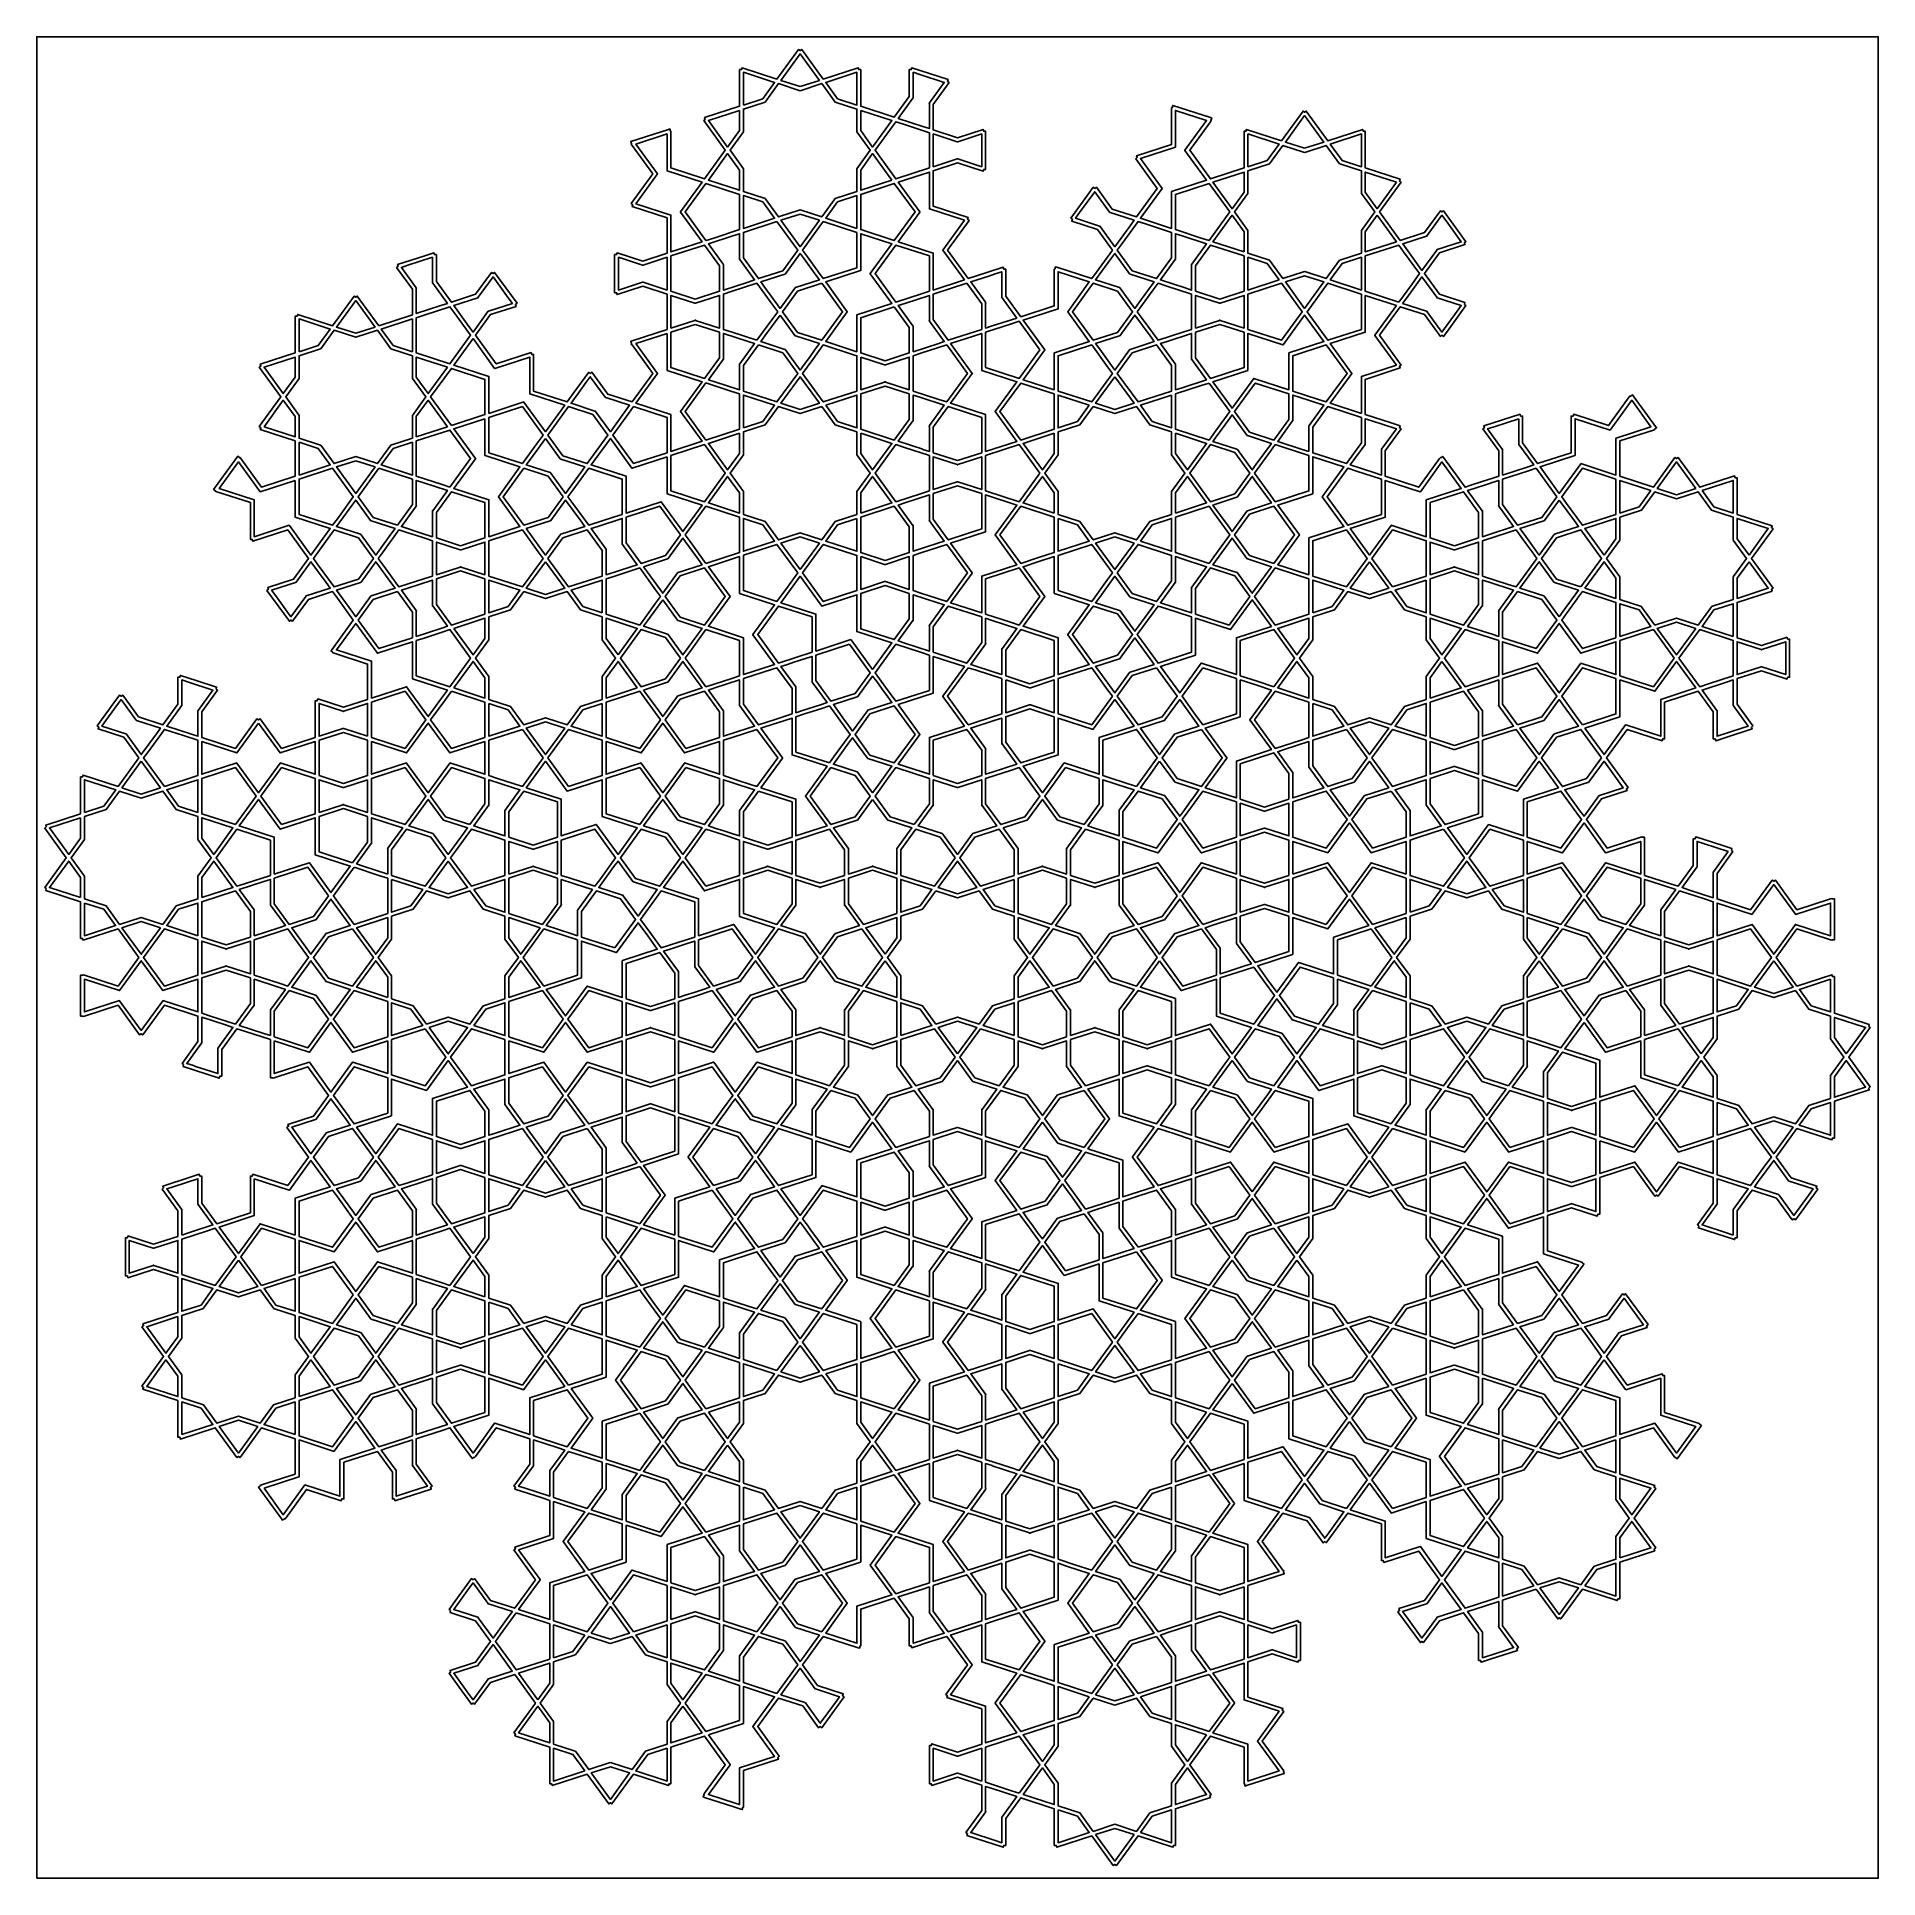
# Model space of a CAD drawing. Header units: millimetres. Extents: x -355 to 355, y -355 to 355.
import ezdxf

# ---------------------------------------------------------------- set-up
doc = ezdxf.new("R2010")
doc.units = ezdxf.units.MM
for name, color, linetype, true_color in [('canvas_boundary', 7, 'Continuous', 0x505050), ('strapwork_inner', 7, 'Continuous', 0xff8000), ('strapwork_outer', 7, 'Continuous', 0xff0000)]:
    doc.layers.add(name, color=color, linetype=linetype, true_color=true_color)

msp = doc.modelspace()

# ---------------------------------------------------------------- linework, layer by layer
at = {"layer": 'canvas_boundary'}
msp.add_lwpolyline([(-355, -355), (355, -355), (355, 355), (-355, 355)], close=True, dxfattribs=at)
at = {"layer": 'strapwork_inner', "true_color": 0xff8000}
for points in [[(-60.68, 335.8), (-53.25, 338.21), (-60.68, 348.43), (-68.1, 338.21)], [(-82.54, 328.7), (-75.11, 331.11), (-70.53, 337.43), (-82.54, 341.33)], [(-46.24, 331.11), (-38.81, 328.7), (-38.81, 341.33), (-50.82, 337.43)], [(-17.09, 331.48), (-17.09, 331.36), (-17.18, 331.36), (-22.87, 323.52), (-13.39, 320.44), (-13.39, 320.44), (-10.86, 319.62), (-10.86, 329.31), (-10.93, 329.36), (-10.86, 329.46), (-10.86, 329.58), (-10.77, 329.58), (-5.08, 337.43), (-14.56, 340.51), (-14.56, 340.51), (-17.09, 341.33), (-17.09, 331.64), (-17.01, 331.58)], [(-82.6, 318.36), (-82.55, 318.32), (-87.7, 311.24), (-82.55, 304.15), (-82.6, 304.11), (-82.54, 304.11), (-82.54, 295.35), (-74.21, 292.65), (-74.23, 292.59), (-74.18, 292.62), (-69.03, 285.54), (-60.69, 288.24), (-60.68, 288.18), (-60.66, 288.24), (-52.32, 285.54), (-47.18, 292.62), (-47.13, 292.59), (-47.14, 292.65), (-38.81, 295.35), (-38.81, 304.11), (-38.75, 304.11), (-38.8, 304.15), (-33.65, 311.24), (-38.8, 318.32), (-38.75, 318.36), (-38.81, 318.36), (-38.81, 327.12), (-47.14, 329.83), (-47.13, 329.89), (-47.18, 329.85), (-52.32, 336.94), (-60.66, 334.23), (-60.68, 334.29), (-60.69, 334.23), (-69.03, 336.94), (-74.18, 329.85), (-74.23, 329.89), (-74.21, 329.83), (-82.54, 327.12), (-82.54, 318.36)], [(-84.04, 326.63), (-96.05, 322.73), (-88.63, 312.51), (-84.04, 318.83)], [(-37.31, 326.63), (-37.31, 318.83), (-32.72, 312.51), (-25.3, 322.73)], [(84.01, 312.42), (70.53, 308.04), (78.86, 296.57), (78.89, 296.55), (78.88, 296.54), (78.89, 296.53), (78.86, 296.51), (70.53, 285.05), (82.54, 281.15), (82.54, 295.32), (82.53, 295.35), (82.54, 295.35), (82.54, 295.36), (82.57, 295.36), (96.05, 299.74), (87.72, 311.21), (87.69, 311.23), (87.7, 311.24), (87.69, 311.25), (87.72, 311.26), (96.05, 322.73), (84.04, 326.63), (84.04, 312.46), (84.05, 312.43), (84.04, 312.43), (84.04, 312.42)], [(-20.81, 321.27), (-20.81, 321.27), (-23.8, 322.24), (-31.8, 311.24), (-23.8, 300.23), (-10.86, 304.43), (-10.86, 307.58), (-10.86, 318.04)], [(133.85, 312.03), (141.28, 314.44), (133.85, 324.66), (126.43, 314.44)], [(-111.99, 317.55), (-124, 313.65), (-115.67, 302.18), (-115.64, 302.16), (-115.65, 302.16), (-115.64, 302.15), (-115.67, 302.13), (-124, 290.66), (-110.52, 286.28), (-110.49, 286.28), (-110.49, 286.27), (-110.48, 286.27), (-110.49, 286.24), (-110.49, 272.06), (-98.48, 275.97), (-106.81, 287.43), (-106.83, 287.45), (-106.83, 287.46), (-106.83, 287.47), (-106.81, 287.49), (-98.48, 298.96), (-111.96, 303.33), (-111.99, 303.33), (-111.99, 303.35), (-112, 303.35), (-111.99, 303.38)], [(0, 314.51), (-0.12, 314.47), (-0.14, 314.56), (-9.36, 317.55), (-9.36, 314.89), (-9.36, 304.92), (-0.14, 307.92), (-0.12, 308), (0, 307.96), (0.12, 308), (0.15, 307.92), (9.36, 304.92), (9.36, 307.58), (9.36, 317.55), (0.15, 314.56), (0.12, 314.47)], [(111.99, 294.58), (111.93, 294.58), (111.98, 294.55), (106.83, 287.46), (111.98, 280.37), (111.93, 280.34), (111.99, 280.34), (111.99, 271.58), (120.32, 268.87), (120.3, 268.81), (120.35, 268.85), (125.5, 261.76), (133.83, 264.47), (133.85, 264.41), (133.87, 264.47), (142.2, 261.76), (147.35, 268.85), (147.4, 268.81), (147.38, 268.87), (155.72, 271.58), (155.72, 280.34), (155.78, 280.34), (155.73, 280.37), (160.88, 287.46), (155.73, 294.55), (155.78, 294.58), (155.72, 294.58), (155.72, 303.34), (147.38, 306.05), (147.4, 306.11), (147.35, 306.07), (142.2, 313.16), (133.87, 310.45), (133.85, 310.51), (133.83, 310.45), (125.5, 313.16), (120.35, 306.07), (120.3, 306.11), (120.32, 306.05), (111.99, 303.34)], [(111.99, 317.55), (111.99, 304.92), (119.41, 307.33), (124, 313.65)], [(143.7, 313.65), (148.29, 307.33), (155.72, 304.92), (155.72, 317.55)], [(-84.04, 303.65), (-88.63, 309.96), (-96.05, 299.74), (-84.04, 295.84)], [(-25.3, 299.74), (-32.72, 309.96), (-37.31, 303.65), (-37.31, 295.84)], [(-96.97, 276.46), (-93.98, 277.43), (-84.04, 280.66), (-84.04, 294.26), (-96.98, 298.47), (-104.97, 287.46), (-96.98, 276.45)], [(-24.38, 298.46), (-24.38, 298.46), (-37.31, 294.26), (-37.31, 280.66), (-24.37, 276.45), (-16.38, 287.46), (-24.37, 298.47)], [(-9.36, 271.58), (-9.35, 271.57), (-9.36, 271.54), (-9.36, 257.37), (2.65, 261.27), (-5.68, 272.74), (-5.71, 272.76), (-5.7, 272.77), (-5.71, 272.77), (-5.68, 272.79), (2.65, 284.26), (-10.83, 288.64), (-10.86, 288.64), (-10.86, 288.65), (-10.87, 288.65), (-10.86, 288.68), (-10.86, 302.86), (-22.87, 298.95), (-14.54, 287.49), (-14.52, 287.47), (-14.52, 287.46), (-14.52, 287.45), (-14.54, 287.43), (-22.87, 275.97), (-9.39, 271.59), (-9.36, 271.59)], [(104.98, 287.46), (96.98, 298.47), (84.04, 294.26), (84.04, 280.66), (84.05, 280.65), (93.98, 277.43), (96.98, 276.45)], [(110.49, 295.05), (110.49, 302.86), (98.48, 298.95), (105.9, 288.74)], [(169.23, 298.95), (157.22, 302.86), (157.22, 295.05), (161.8, 288.74)], [(-75.11, 291.36), (-82.54, 293.78), (-82.54, 281.15), (-70.53, 285.05)], [(-38.81, 281.15), (-38.81, 293.78), (-46.24, 291.36), (-50.82, 285.05)], [(58.65, 287.43), (52.95, 295.27), (47.09, 287.2), (45.53, 285.05), (54.75, 282.05), (54.82, 282.11), (54.89, 282.01), (55.01, 281.97), (54.98, 281.88), (60.68, 274.04), (66.54, 282.11), (68.1, 284.26), (58.88, 287.25), (58.81, 287.2), (58.74, 287.3), (58.62, 287.34)], [(-68.1, 284.26), (-60.68, 274.04), (-53.25, 284.26), (-60.68, 286.67)], [(110.49, 272.06), (110.49, 279.87), (105.9, 286.18), (98.48, 275.97)], [(161.8, 286.18), (157.22, 279.87), (157.22, 272.06), (169.23, 275.97)], [(180.87, 278.17), (171.66, 275.18), (177.51, 267.11), (177.51, 267.11), (179.08, 264.96), (184.78, 272.8), (184.75, 272.89), (184.87, 272.92), (184.94, 273.02), (185.01, 272.97), (194.23, 275.97), (188.37, 284.03), (188.37, 284.03), (186.8, 286.18), (181.11, 278.34), (181.13, 278.26), (181.02, 278.22), (180.95, 278.12)], [(-90.26, 267.34), (-90.26, 267.21), (-90.19, 267.11), (-90.26, 267.06), (-90.26, 257.37), (-80.78, 260.45), (-78.25, 261.27), (-83.95, 269.11), (-84.04, 269.11), (-84.04, 269.24), (-84.11, 269.34), (-84.04, 269.39), (-84.04, 279.08), (-86.57, 278.26), (-96.05, 275.18), (-90.35, 267.34)], [(-69.6, 283.77), (-82.54, 279.57), (-82.54, 269.72), (-76.75, 261.76), (-67.39, 264.8), (-61.6, 272.77)], [(-38.81, 279.57), (-38.82, 279.57), (-51.75, 283.77), (-59.75, 272.77), (-57.9, 270.22), (-53.6, 264.31), (-51.75, 261.76), (-38.81, 265.96)], [(-38.81, 247.81), (-38.78, 247.81), (-25.3, 252.19), (-33.63, 263.66), (-33.66, 263.68), (-33.65, 263.68), (-33.66, 263.69), (-33.63, 263.71), (-25.3, 275.18), (-37.31, 279.08), (-37.31, 264.91), (-37.3, 264.88), (-37.31, 264.87), (-37.31, 264.86), (-37.34, 264.86), (-50.82, 260.48), (-42.49, 249.02), (-42.47, 249), (-42.47, 248.99), (-42.47, 248.98), (-42.49, 248.96), (-50.82, 237.5), (-38.81, 233.59), (-38.81, 247.77), (-38.82, 247.8), (-38.81, 247.8)], [(67.39, 264.8), (76.75, 261.76), (82.54, 269.72), (82.54, 279.57), (74.04, 282.33), (69.6, 283.77), (63.46, 275.31), (61.6, 272.77)], [(83.95, 269.11), (78.25, 261.27), (87.73, 258.19), (90.27, 257.37), (90.27, 267.06), (90.19, 267.11), (90.27, 267.21), (90.27, 267.34), (90.35, 267.34), (96.05, 275.18), (86.57, 278.26), (84.04, 279.08), (84.04, 269.39), (84.11, 269.34), (84.04, 269.24), (84.04, 269.11)], [(-208.76, 258.26), (-208.67, 258.26), (-208.67, 258.13), (-208.59, 258.03), (-208.67, 257.98), (-208.67, 248.29), (-199.19, 251.37), (-199.19, 251.37), (-196.65, 252.19), (-202.35, 260.03), (-202.44, 260.03), (-202.44, 260.16), (-202.51, 260.25), (-202.44, 260.31), (-202.44, 270), (-211.92, 266.92), (-211.92, 266.92), (-214.45, 266.1)], [(-111.99, 267.34), (-111.99, 270), (-121.21, 267), (-121.23, 266.92), (-121.35, 266.96), (-121.47, 266.92), (-121.5, 267), (-130.71, 270), (-130.71, 260.03), (-130.71, 257.37), (-121.5, 260.36), (-121.47, 260.45), (-121.35, 260.41), (-121.23, 260.45), (-121.21, 260.36), (-111.99, 257.37)], [(-91.76, 266.73), (-97.55, 274.69), (-110.49, 270.49), (-110.49, 260.03), (-110.49, 256.88), (-101.13, 253.84), (-91.76, 256.88)], [(-66.46, 263.53), (-66.53, 263.43), (-66.61, 263.48), (-75.82, 260.48), (-74.26, 258.33), (-68.4, 250.27), (-62.7, 258.11), (-62.73, 258.19), (-62.61, 258.23), (-62.54, 258.33), (-62.47, 258.28), (-53.25, 261.27), (-54.82, 263.43), (-59.11, 269.34), (-60.68, 271.49), (-66.37, 263.65), (-66.34, 263.56)], [(-10.86, 256.88), (-10.86, 270.49), (-23.79, 274.69), (-23.8, 274.69), (-31.8, 263.68), (-23.8, 252.68), (-13.86, 255.91), (-13.86, 255.91)], [(62.54, 258.33), (62.62, 258.23), (62.73, 258.19), (62.71, 258.11), (68.4, 250.27), (69.97, 252.42), (75.83, 260.48), (66.61, 263.48), (66.54, 263.43), (66.46, 263.53), (66.35, 263.56), (66.37, 263.65), (60.68, 271.49), (59.11, 269.34), (53.25, 261.27), (62.47, 258.28)], [(91.77, 256.88), (101.13, 253.84), (110.49, 256.88), (110.49, 270.49), (97.55, 274.69), (91.77, 266.73)], [(124, 261.27), (119.41, 267.59), (111.99, 270), (111.99, 257.37)], [(143.7, 261.27), (155.72, 257.37), (155.72, 270), (148.29, 267.59)], [(170.15, 252.68), (175.14, 259.54), (178.15, 263.68), (172.01, 272.14), (172.01, 272.14), (170.15, 274.69), (157.22, 270.49), (157.22, 256.88)], [(22.88, 246.58), (17.18, 254.42), (17.09, 254.42), (17.09, 254.54), (17.02, 254.64), (17.09, 254.69), (17.09, 264.39), (14.56, 263.56), (12.09, 262.76), (7.61, 261.31), (5.08, 260.48), (10.77, 252.64), (10.86, 252.64), (10.86, 252.52), (10.94, 252.42), (10.86, 252.37), (10.86, 242.67), (13.4, 243.5)], [(33.63, 234.32), (33.66, 234.3), (33.65, 234.29), (33.66, 234.29), (33.63, 234.27), (25.3, 222.8), (37.31, 218.9), (37.31, 233.07), (37.3, 233.1), (37.31, 233.11), (37.31, 233.12), (37.35, 233.12), (50.83, 237.5), (42.5, 248.96), (42.47, 248.98), (42.48, 248.99), (42.47, 249), (42.5, 249.02), (50.83, 260.48), (38.81, 264.39), (38.81, 250.21), (38.82, 250.18), (38.81, 250.18), (38.81, 250.17), (38.78, 250.17), (25.3, 245.79)], [(126.43, 260.48), (133.85, 250.27), (141.28, 260.48), (133.85, 262.9)], [(-185.01, 254.4), (-194.23, 251.4), (-188.37, 243.34), (-186.8, 241.18), (-181.11, 249.03), (-181.13, 249.11), (-181.02, 249.15), (-180.94, 249.25), (-180.87, 249.2), (-171.65, 252.19), (-173.22, 254.34), (-179.08, 262.41), (-184.77, 254.57), (-184.75, 254.48), (-184.86, 254.44), (-184.94, 254.34)], [(-77.32, 237.98), (-71.18, 246.44), (-69.33, 248.99), (-71.18, 251.54), (-77.32, 260), (-87.27, 256.77), (-90.26, 255.79), (-90.26, 252.64), (-90.26, 242.19), (-87.27, 241.21)], [(-52.32, 260), (-61.69, 256.95), (-67.47, 248.99), (-61.69, 241.03), (-52.32, 237.98), (-44.33, 248.99)], [(-9.36, 245.95), (-3.58, 237.98), (9.36, 242.19), (9.36, 252.03), (3.58, 260), (-9.36, 255.79)], [(61.69, 241.03), (67.48, 248.99), (61.69, 256.95), (52.33, 260), (44.33, 248.99), (52.33, 237.98)], [(69.33, 248.99), (71.18, 246.44), (77.33, 237.98), (87.27, 241.21), (90.27, 242.19), (90.27, 245.34), (90.27, 252.64), (90.27, 255.79), (80.32, 259.02), (77.33, 260), (75.48, 257.45)], [(111.99, 242.19), (124.93, 237.98), (132.93, 248.99), (124.93, 260), (111.99, 255.79), (111.99, 252.64), (111.99, 245.34)], [(155.71, 255.79), (142.78, 260), (134.78, 248.99), (142.78, 237.98), (155.72, 242.19), (155.72, 255.79), (155.71, 255.79)], [(171.65, 252.19), (180.87, 249.19), (180.95, 249.25), (181.02, 249.15), (181.13, 249.11), (181.11, 249.02), (186.8, 241.18), (192.66, 249.25), (194.23, 251.4), (185.01, 254.4), (184.94, 254.34), (184.87, 254.44), (184.75, 254.48), (184.78, 254.57), (179.08, 262.41), (177.51, 260.25), (175.58, 257.59), (173.22, 254.34)], [(-224.6, 243.11), (-232.03, 253.33), (-239.45, 243.11), (-232.03, 240.7)], [(-208.67, 246.71), (-208.67, 233.11), (-195.73, 228.9), (-187.73, 239.91), (-193.87, 248.37), (-195.73, 250.91), (-205.67, 247.68), (-205.67, 247.68)], [(-101.13, 245.72), (-101.01, 245.76), (-100.98, 245.67), (-91.76, 242.68), (-91.76, 245.34), (-91.76, 255.31), (-100.98, 252.31), (-101.01, 252.22), (-101.13, 252.26), (-101.24, 252.22), (-101.27, 252.31), (-110.49, 255.31), (-110.49, 252.64), (-110.49, 242.68), (-101.27, 245.67), (-101.24, 245.76)], [(-24.37, 250.91), (-37.31, 246.71), (-37.31, 233.11), (-37.3, 233.1), (-27.95, 230.06), (-18.59, 233.11), (-18.59, 242.95)], [(-7.61, 236.67), (-5.08, 237.5), (-10.77, 245.34), (-10.86, 245.34), (-10.86, 245.46), (-10.93, 245.56), (-10.86, 245.61), (-10.86, 255.3), (-20.34, 252.22), (-20.34, 252.22), (-22.87, 251.4), (-17.18, 243.56), (-17.09, 243.56), (-17.09, 243.44), (-17.01, 243.34), (-17.09, 243.29), (-17.09, 233.59), (-7.61, 236.67)], [(101.13, 252.26), (101.01, 252.22), (100.98, 252.31), (91.77, 255.3), (91.77, 252.64), (91.77, 245.34), (91.77, 242.67), (100.98, 245.67), (101.01, 245.75), (101.13, 245.72), (101.25, 245.75), (101.27, 245.67), (110.49, 242.67), (110.49, 245.34), (110.49, 252.64), (110.49, 255.3), (101.27, 252.31), (101.25, 252.22)], [(155.72, 209.82), (155.72, 223.99), (155.71, 224.02), (155.72, 224.02), (155.72, 224.03), (155.75, 224.03), (169.23, 228.41), (160.9, 239.88), (160.87, 239.9), (160.88, 239.91), (160.87, 239.92), (160.9, 239.93), (169.23, 251.4), (157.22, 255.3), (157.22, 241.13), (157.23, 241.1), (157.22, 241.1), (157.22, 241.09), (157.18, 241.09), (143.7, 236.71), (152.04, 225.24), (152.06, 225.22), (152.06, 225.21), (152.06, 225.2), (152.04, 225.19), (143.7, 213.72)], [(-232.03, 239.19), (-232.05, 239.13), (-240.38, 241.83), (-245.53, 234.75), (-245.58, 234.78), (-245.56, 234.72), (-253.89, 232.02), (-253.89, 223.26), (-253.95, 223.26), (-253.9, 223.22), (-259.05, 216.13), (-253.9, 209.05), (-253.95, 209.01), (-253.89, 209.01), (-253.89, 200.25), (-245.56, 197.54), (-245.58, 197.48), (-245.53, 197.52), (-240.38, 190.43), (-232.05, 193.14), (-232.03, 193.08), (-232.01, 193.14), (-223.68, 190.43), (-218.53, 197.52), (-218.48, 197.48), (-218.5, 197.54), (-210.17, 200.25), (-210.17, 209.01), (-210.1, 209.01), (-210.15, 209.04), (-205, 216.13), (-210.15, 223.22), (-210.1, 223.26), (-210.17, 223.26), (-210.17, 232.02), (-218.5, 234.72), (-218.48, 234.78), (-218.53, 234.75), (-223.68, 241.83), (-232.01, 239.13)], [(-253.89, 233.59), (-246.47, 236.01), (-241.88, 242.32), (-253.89, 246.22)], [(-210.17, 246.22), (-222.18, 242.32), (-217.59, 236.01), (-210.17, 233.59)], [(-101.13, 244.14), (-110.49, 241.1), (-110.49, 227.49), (-97.55, 223.29), (-91.76, 231.25), (-91.76, 241.1)], [(-68.4, 247.71), (-74.26, 239.65), (-75.82, 237.5), (-66.61, 234.5), (-66.53, 234.55), (-66.46, 234.45), (-66.34, 234.42), (-66.37, 234.33), (-60.68, 226.49), (-59.11, 228.64), (-57.13, 231.37), (-54.82, 234.55), (-53.25, 236.71), (-62.47, 239.7), (-62.54, 239.65), (-62.61, 239.75), (-62.73, 239.79), (-62.7, 239.87)], [(31.8, 234.29), (23.8, 245.3), (20.81, 244.33), (10.86, 241.1), (10.86, 227.49), (23.8, 223.29)], [(62.47, 239.7), (53.25, 236.71), (54.82, 234.55), (60.68, 226.49), (66.37, 234.33), (66.35, 234.42), (66.46, 234.45), (66.54, 234.55), (66.61, 234.5), (75.83, 237.5), (74.26, 239.65), (68.4, 247.71), (62.71, 239.87), (62.73, 239.79), (62.62, 239.75), (62.54, 239.65)], [(91.77, 231.25), (97.55, 223.29), (110.49, 227.49), (110.49, 241.1), (101.13, 244.14), (91.77, 241.1)], [(111.99, 226.39), (111.96, 226.39), (98.48, 222.01), (105.9, 211.79), (114.23, 223.26), (114.24, 223.29), (114.25, 223.29), (114.26, 223.3), (114.29, 223.28), (127.77, 218.9), (127.77, 233.07), (127.76, 233.1), (127.77, 233.11), (127.77, 233.12), (127.8, 233.12), (141.28, 237.5), (133.85, 247.71), (125.52, 236.25), (125.51, 236.22), (125.5, 236.22), (125.5, 236.21), (125.47, 236.23), (111.99, 240.61), (111.99, 226.44), (112, 226.41), (111.99, 226.4)], [(-186.8, 238.63), (-194.23, 228.41), (-180.75, 224.04), (-180.71, 224.04), (-180.71, 224.02), (-180.7, 224.02), (-180.71, 223.99), (-180.71, 209.82), (-167.23, 214.2), (-167.21, 214.22), (-167.2, 214.21), (-167.19, 214.21), (-167.18, 214.18), (-158.85, 202.71), (-151.43, 212.93), (-164.91, 217.31), (-164.94, 217.31), (-164.94, 217.32), (-164.95, 217.32), (-164.94, 217.36), (-164.94, 231.53), (-178.42, 227.15), (-178.45, 227.13), (-178.45, 227.14), (-178.46, 227.14), (-178.47, 227.17)], [(-111.99, 240.61), (-124, 236.71), (-115.67, 225.24), (-115.64, 225.22), (-115.65, 225.21), (-115.64, 225.21), (-115.67, 225.19), (-124, 213.72), (-110.52, 209.34), (-110.49, 209.34), (-110.49, 209.33), (-110.48, 209.33), (-110.49, 209.3), (-110.49, 195.12), (-98.48, 199.03), (-106.81, 210.49), (-106.83, 210.51), (-106.83, 210.52), (-106.83, 210.53), (-106.81, 210.55), (-98.48, 222.01), (-111.96, 226.39), (-111.99, 226.39), (-111.99, 226.4), (-112, 226.41), (-111.99, 226.44)], [(-90.26, 230.64), (-90.35, 230.64), (-96.05, 222.8), (-93.52, 221.98), (-84.04, 218.9), (-84.04, 228.59), (-84.11, 228.64), (-84.04, 228.74), (-84.04, 228.87), (-83.95, 228.87), (-78.25, 236.71), (-80.78, 237.53), (-90.26, 240.61), (-90.26, 230.92), (-90.19, 230.87), (-90.26, 230.77)], [(-76.75, 236.22), (-82.54, 228.26), (-82.54, 218.41), (-69.6, 214.21), (-61.6, 225.21), (-67.39, 233.18)], [(-40.06, 232.42), (-51.75, 236.22), (-55.8, 230.64), (-59.75, 225.21), (-51.75, 214.21), (-38.81, 218.41), (-38.81, 228.87), (-38.81, 232.02)], [(-14.09, 232.99), (-17.09, 232.02), (-17.09, 228.87), (-17.09, 228.87), (-17.09, 218.41), (-7.14, 215.18), (-7.14, 215.18), (-4.15, 214.21), (3.85, 225.21), (-4.15, 236.22), (-4.16, 236.22), (-4.16, 236.22), (-14.09, 232.99)], [(14.52, 210.51), (14.52, 210.52), (14.52, 210.53), (14.54, 210.55), (22.88, 222.01), (9.4, 226.39), (9.36, 226.39), (9.36, 226.4), (9.35, 226.41), (9.36, 226.44), (9.36, 240.61), (-2.65, 236.71), (5.68, 225.24), (5.71, 225.22), (5.7, 225.21), (5.71, 225.2), (5.68, 225.19), (-2.65, 213.72), (10.83, 209.34), (10.86, 209.34), (10.86, 209.33), (10.87, 209.33), (10.86, 209.3), (10.86, 195.12), (22.88, 199.02), (14.54, 210.49)], [(38.82, 218.41), (51.75, 214.21), (59.75, 225.21), (57.9, 227.76), (51.75, 236.22), (38.81, 232.02), (38.81, 218.41)], [(67.39, 233.18), (61.6, 225.21), (69.6, 214.21), (82.54, 218.41), (82.54, 228.26), (76.75, 236.22)], [(84.04, 228.74), (84.11, 228.64), (84.04, 228.59), (84.04, 218.9), (86.57, 219.72), (96.05, 222.8), (90.35, 230.64), (90.27, 230.64), (90.27, 230.77), (90.19, 230.87), (90.27, 230.92), (90.27, 240.61), (80.79, 237.53), (78.25, 236.71), (83.95, 228.87), (84.04, 228.87)], [(139.21, 215.18), (139.21, 215.18), (142.2, 214.21), (150.2, 225.21), (142.21, 236.21), (142.2, 236.22), (129.27, 232.02), (129.27, 218.41)], [(-255.39, 223.72), (-255.39, 231.53), (-267.4, 227.63), (-259.98, 217.41)], [(-196.65, 227.63), (-208.67, 231.53), (-208.67, 223.72), (-204.08, 217.41)], [(-37.31, 231.53), (-37.31, 228.87), (-37.31, 221.56), (-37.31, 218.9), (-28.09, 221.89), (-28.07, 221.98), (-27.95, 221.94), (-27.83, 221.98), (-27.81, 221.89), (-18.59, 218.9), (-18.59, 221.56), (-18.59, 221.56), (-18.59, 231.53), (-27.81, 228.53), (-27.83, 228.45), (-27.95, 228.49), (-28.07, 228.45), (-28.09, 228.53)], [(-195.15, 205.13), (-182.21, 209.33), (-182.21, 222.93), (-195.15, 227.14), (-195.16, 227.13), (-195.16, 227.13), (-203.15, 216.13)], [(-135.91, 216.01), (-135.88, 216.1), (-141.58, 223.94), (-143.14, 221.78), (-146.97, 216.51), (-147.44, 215.87), (-149, 213.72), (-139.78, 210.72), (-139.71, 210.78), (-139.64, 210.68), (-139.52, 210.64), (-139.55, 210.55), (-133.85, 202.71), (-132.29, 204.87), (-126.43, 212.93), (-135.65, 215.93), (-135.72, 215.87), (-135.79, 215.97)], [(-96.98, 199.51), (-84.04, 203.72), (-84.04, 217.32), (-87.03, 218.29), (-96.98, 221.53), (-104.97, 210.52)], [(-60.68, 211.31), (-53.25, 213.72), (-60.68, 223.94), (-68.1, 213.72)], [(-18.59, 217.32), (-27.95, 220.36), (-37.31, 217.32), (-37.31, 203.72), (-24.37, 199.51), (-18.59, 207.48)], [(37.31, 217.32), (35.2, 218.01), (24.38, 221.52), (16.38, 210.52), (24.38, 199.51), (24.39, 199.52), (37.31, 203.72)], [(60.68, 223.94), (53.25, 213.72), (60.68, 211.31), (68.1, 213.72)], [(96.98, 221.52), (93.98, 220.55), (84.04, 217.32), (84.04, 203.72), (96.98, 199.51), (99.52, 203.01), (104.98, 210.52)], [(112.62, 202.55), (121.98, 199.51), (127.77, 207.48), (127.77, 217.32), (114.83, 221.52), (106.83, 210.52), (106.84, 210.51)], [(-267.4, 204.64), (-255.39, 200.74), (-255.39, 208.54), (-259.98, 214.86)], [(-208.67, 200.74), (-196.65, 204.64), (-204.08, 214.86), (-208.67, 208.54)], [(-82.54, 204.2), (-75.11, 206.62), (-70.53, 212.93), (-82.54, 216.83)], [(-50.82, 212.93), (-46.24, 206.62), (-38.81, 204.2), (-38.81, 216.83)], [(-10.86, 204.81), (-10.93, 204.87), (-10.86, 204.97), (-10.86, 205.09), (-10.77, 205.09), (-5.08, 212.93), (-14.56, 216.01), (-14.56, 216.01), (-17.09, 216.83), (-17.09, 207.14), (-17.01, 207.09), (-17.09, 206.99), (-17.09, 206.87), (-17.18, 206.87), (-22.87, 199.03), (-13.39, 195.95), (-13.39, 195.94), (-10.86, 195.12)], [(50.83, 212.93), (38.81, 216.83), (38.81, 204.2), (46.24, 206.62)], [(82.54, 216.83), (70.53, 212.93), (75.12, 206.62), (82.54, 204.2)], [(135.49, 195.12), (135.49, 204.81), (135.42, 204.87), (135.49, 204.97), (135.49, 205.09), (135.58, 205.09), (141.28, 212.93), (131.8, 216.01), (131.8, 216.01), (129.27, 216.83), (129.27, 207.14), (129.34, 207.09), (129.27, 206.99), (129.27, 206.87), (129.18, 206.87), (123.48, 199.02), (132.96, 195.94), (132.96, 195.94)], [(238.12, 193.58), (238.13, 193.55), (238.12, 193.54), (238.12, 193.53), (238.09, 193.53), (224.61, 189.15), (232.03, 178.94), (240.36, 190.4), (240.37, 190.43), (240.38, 190.43), (240.39, 190.44), (240.41, 190.42), (253.89, 186.04), (253.89, 200.21), (253.88, 200.24), (253.89, 200.25), (253.89, 200.26), (253.92, 200.26), (267.4, 204.64), (259.98, 214.85), (251.65, 203.39), (251.64, 203.36), (251.63, 203.36), (251.62, 203.35), (251.6, 203.37), (238.12, 207.75)], [(-182.21, 207.75), (-194.23, 203.85), (-185.9, 192.38), (-185.87, 192.36), (-185.88, 192.36), (-185.87, 192.35), (-185.9, 192.33), (-194.23, 180.86), (-180.75, 176.48), (-180.71, 176.48), (-180.71, 176.47), (-180.7, 176.47), (-180.71, 176.44), (-180.71, 162.26), (-168.7, 166.17), (-177.03, 177.63), (-177.06, 177.65), (-177.05, 177.66), (-177.06, 177.67), (-177.03, 177.69), (-168.7, 189.16), (-182.18, 193.54), (-182.21, 193.54), (-182.21, 193.55), (-182.22, 193.55), (-182.21, 193.58)], [(-161.63, 198.89), (-159.78, 201.44), (-167.78, 212.44), (-180.7, 208.24), (-180.71, 208.24), (-180.71, 194.64), (-167.78, 190.43), (-161.63, 198.89)], [(-152.14, 193.47), (-142.78, 190.43), (-134.78, 201.44), (-140.57, 209.4), (-149.93, 212.44), (-157.92, 201.44)], [(-111.99, 194.63), (-111.99, 208.24), (-124.93, 212.44), (-126.78, 209.9), (-132.92, 201.44), (-124.93, 190.43), (-112, 194.63)], [(-82.6, 193.87), (-82.55, 193.83), (-87.7, 186.74), (-82.55, 179.66), (-82.6, 179.62), (-82.54, 179.62), (-82.54, 170.86), (-74.21, 168.15), (-74.23, 168.09), (-74.17, 168.13), (-69.03, 161.04), (-60.69, 163.75), (-60.68, 163.69), (-60.66, 163.75), (-52.32, 161.04), (-47.17, 168.13), (-47.13, 168.09), (-47.14, 168.15), (-38.81, 170.86), (-38.81, 179.62), (-38.75, 179.62), (-38.8, 179.66), (-33.65, 186.74), (-38.8, 193.83), (-38.75, 193.87), (-38.81, 193.87), (-38.81, 202.63), (-47.14, 205.33), (-47.13, 205.39), (-47.18, 205.36), (-52.32, 212.44), (-60.66, 209.74), (-60.68, 209.8), (-60.69, 209.74), (-69.03, 212.44), (-74.18, 205.36), (-74.23, 205.39), (-74.21, 205.33), (-82.54, 202.63), (-82.54, 193.87)], [(-9.36, 194.63), (0, 191.59), (9.36, 194.63), (9.36, 208.24), (-3.58, 212.44), (-9.36, 204.48)], [(47.13, 205.39), (47.15, 205.33), (38.81, 202.63), (38.81, 193.87), (38.75, 193.87), (38.8, 193.83), (33.65, 186.74), (38.8, 179.65), (38.75, 179.62), (38.81, 179.62), (38.81, 170.86), (47.15, 168.15), (47.13, 168.09), (47.18, 168.13), (52.33, 161.04), (60.66, 163.75), (60.68, 163.69), (60.7, 163.75), (69.03, 161.04), (74.18, 168.13), (74.23, 168.09), (74.21, 168.15), (82.54, 170.86), (82.54, 179.62), (82.6, 179.62), (82.55, 179.65), (87.7, 186.74), (82.55, 193.83), (82.6, 193.87), (82.54, 193.87), (82.54, 202.63), (74.21, 205.33), (74.23, 205.39), (74.18, 205.36), (69.03, 212.44), (60.7, 209.74), (60.68, 209.79), (60.66, 209.74), (52.33, 212.44), (47.18, 205.36)], [(111.57, 201.32), (111.6, 201.4), (105.9, 209.24), (104.34, 207.09), (100.88, 202.34), (100.04, 201.18), (98.48, 199.02), (107.7, 196.03), (107.77, 196.08), (107.84, 195.98), (107.96, 195.94), (107.93, 195.86), (113.63, 188.02), (115.19, 190.17), (115.19, 190.17), (121.05, 198.24), (111.83, 201.23), (111.76, 201.18), (111.69, 201.28)], [(155.72, 208.24), (142.78, 212.44), (136.99, 204.48), (136.99, 194.63), (149.93, 190.43), (155.72, 198.39)], [(159.75, 206.93), (157.22, 207.75), (157.22, 198.06), (157.29, 198.01), (157.22, 197.91), (157.22, 197.78), (157.13, 197.78), (151.43, 189.94), (160.91, 186.86), (163.44, 186.04), (163.44, 195.73), (163.37, 195.78), (163.44, 195.88), (163.44, 196.01), (163.53, 196.01), (169.23, 203.85)], [(216.39, 207.75), (206.91, 204.67), (204.38, 203.85), (210.08, 196.01), (210.17, 196.01), (210.17, 195.88), (210.24, 195.78), (210.17, 195.73), (210.17, 186.04), (219.65, 189.12), (222.18, 189.94), (216.48, 197.78), (216.39, 197.78), (216.39, 197.91), (216.32, 198.01), (216.39, 198.06)], [(-195.73, 181.35), (-187.73, 192.36), (-195.73, 203.36), (-195.74, 203.36), (-208.67, 199.16), (-208.67, 185.55), (-198.72, 182.32)], [(-158.85, 200.16), (-164.71, 192.1), (-164.71, 192.1), (-166.28, 189.94), (-157.06, 186.95), (-156.99, 187), (-156.91, 186.9), (-156.8, 186.86), (-156.82, 186.78), (-151.13, 178.94), (-145.27, 187), (-145.27, 187), (-143.7, 189.15), (-152.92, 192.15), (-152.99, 192.1), (-153.07, 192.2), (-153.18, 192.24), (-153.15, 192.32)], [(-111.99, 193.06), (-125.47, 188.68), (-125.49, 188.66), (-125.5, 188.67), (-125.51, 188.66), (-125.52, 188.69), (-133.85, 200.16), (-141.28, 189.94), (-127.8, 185.56), (-127.76, 185.56), (-127.76, 185.55), (-127.75, 185.55), (-127.76, 185.52), (-127.76, 171.35), (-114.28, 175.73), (-114.26, 175.74), (-114.25, 175.74), (-114.24, 175.74), (-114.23, 175.71), (-105.9, 164.24), (-98.48, 174.46), (-111.96, 178.84), (-111.99, 178.84), (-111.99, 178.85), (-112, 178.85), (-111.99, 178.88)], [(-84.04, 202.14), (-96.05, 198.24), (-88.63, 188.02), (-84.04, 194.33)], [(-37.31, 202.14), (-37.31, 194.33), (-32.72, 188.02), (-25.3, 198.24)], [(37.31, 202.14), (25.3, 198.24), (32.73, 188.02), (37.31, 194.33)], [(84.04, 202.14), (84.04, 194.33), (88.63, 188.02), (96.05, 198.24)], [(-253.89, 198.67), (-253.89, 186.04), (-241.88, 189.94), (-246.47, 196.26)], [(-217.59, 196.26), (-222.18, 189.94), (-210.17, 186.04), (-210.17, 198.67)], [(-110.49, 193.55), (-110.49, 179.94), (-97.55, 175.74), (-89.55, 186.74), (-97.55, 197.75)], [(-10.86, 179.94), (-10.86, 183.09), (-10.86, 183.09), (-10.86, 193.54), (-20.81, 196.78), (-20.81, 196.78), (-23.8, 197.75), (-31.8, 186.74), (-23.8, 175.74), (-13.86, 178.97), (-13.86, 178.97)], [(0, 190.01), (-0.12, 189.98), (-0.14, 190.06), (-9.36, 193.06), (-9.36, 190.4), (-9.36, 190.4), (-9.36, 180.43), (-0.14, 183.42), (-0.12, 183.51), (0, 183.47), (0.12, 183.51), (0.15, 183.42), (9.36, 180.43), (9.36, 183.09), (9.36, 188.09), (9.36, 190.39), (9.36, 193.06), (0.15, 190.06), (0.12, 189.98)], [(31.8, 186.74), (23.8, 197.75), (10.86, 193.54), (10.86, 188.09), (10.86, 179.94), (23.8, 175.74)], [(106.91, 194.71), (97.55, 197.75), (89.56, 186.74), (97.55, 175.74), (106.91, 178.78), (112.7, 186.74)], [(125.55, 196.77), (122.55, 197.75), (120.7, 195.2), (120.7, 195.2), (114.55, 186.74), (120.7, 178.28), (120.7, 178.28), (122.55, 175.73), (135.49, 179.94), (135.49, 193.54), (125.55, 196.77)], [(136.96, 178.84), (123.48, 174.46), (131.81, 162.99), (131.84, 162.97), (131.83, 162.97), (131.84, 162.96), (131.81, 162.94), (123.48, 151.47), (129.61, 149.48), (135.49, 147.57), (135.49, 161.74), (135.48, 161.77), (135.49, 161.78), (135.49, 161.79), (135.52, 161.79), (149, 166.17), (140.67, 177.63), (140.65, 177.65), (140.65, 177.66), (140.65, 177.67), (140.67, 177.69), (149, 189.15), (136.99, 193.06), (136.99, 178.88), (137, 178.85), (136.99, 178.85), (136.99, 178.84)], [(-255.39, 183.98), (-268.87, 179.6), (-268.9, 179.58), (-268.9, 179.59), (-268.91, 179.58), (-268.92, 179.61), (-277.25, 191.08), (-284.04, 181.74), (-284.68, 180.86), (-271.2, 176.48), (-271.17, 176.48), (-271.17, 176.47), (-271.16, 176.47), (-271.17, 176.44), (-271.17, 162.26), (-257.69, 166.64), (-257.66, 166.66), (-257.65, 166.65), (-257.64, 166.66), (-257.63, 166.63), (-249.3, 155.16), (-241.88, 165.38), (-255.36, 169.76), (-255.39, 169.76), (-255.39, 169.77), (-255.4, 169.77), (-255.39, 169.8)], [(-239.1, 169.2), (-232.96, 177.66), (-240.95, 188.67), (-253.89, 184.46), (-253.89, 170.86), (-240.95, 166.65), (-240.95, 166.66), (-240.95, 166.66)], [(-232.03, 191.57), (-239.45, 189.16), (-232.03, 178.94), (-224.6, 189.16)], [(-215.95, 166.65), (-210.17, 174.62), (-210.17, 184.46), (-223.1, 188.67), (-231.1, 177.66), (-225.31, 169.7)], [(-152.05, 177.66), (-157.84, 185.63), (-167.2, 188.67), (-175.2, 177.66), (-167.2, 166.65), (-157.84, 169.7)], [(-150.2, 177.66), (-148.35, 175.11), (-148.35, 175.11), (-142.2, 166.65), (-132.26, 169.89), (-132.26, 169.89), (-129.26, 170.86), (-129.26, 184.46), (-142.2, 188.67), (-142.21, 188.66), (-142.21, 188.66), (-148.35, 180.21), (-148.35, 180.21)], [(-84.04, 179.15), (-88.63, 185.47), (-96.05, 175.25), (-84.04, 171.35)], [(-37.31, 171.35), (-25.3, 175.25), (-32.72, 185.47), (-37.31, 179.15)], [(37.31, 171.35), (37.31, 179.15), (32.73, 185.47), (25.3, 175.25)], [(84.04, 171.35), (96.05, 175.25), (88.63, 185.47), (84.04, 179.15)], [(107.84, 177.5), (107.77, 177.4), (107.7, 177.45), (98.48, 174.46), (104.34, 166.4), (104.34, 166.4), (105.9, 164.24), (111.6, 172.08), (111.57, 172.17), (111.69, 172.21), (111.76, 172.31), (111.83, 172.25), (121.05, 175.25), (115.19, 183.31), (115.19, 183.31), (113.63, 185.47), (107.93, 177.63), (107.96, 177.54)], [(163.44, 170.86), (163.44, 184.46), (153.5, 187.69), (150.51, 188.66), (150.5, 188.67), (142.51, 177.66), (150.5, 166.65)], [(178.42, 179.59), (164.94, 183.97), (164.94, 169.8), (164.95, 169.77), (164.94, 169.77), (164.94, 169.76), (164.91, 169.76), (151.43, 165.38), (158.85, 155.16), (167.18, 166.63), (167.19, 166.66), (167.2, 166.65), (167.21, 166.66), (167.24, 166.64), (180.72, 162.26), (180.72, 176.44), (180.71, 176.47), (180.72, 176.47), (180.72, 176.48), (180.75, 176.48), (194.23, 180.86), (186.8, 191.08), (178.47, 179.61), (178.46, 179.58), (178.45, 179.58), (178.45, 179.58)], [(231.1, 177.66), (223.11, 188.67), (220.11, 187.69), (210.17, 184.46), (210.17, 174.62), (215.95, 166.65), (225.32, 169.7)], [(253.89, 184.46), (240.95, 188.67), (232.96, 177.66), (234.81, 175.11), (240.95, 166.65), (253.89, 170.86)], [(284.68, 180.86), (277.25, 191.08), (269.83, 180.86), (277.25, 178.45)], [(-206.38, 163.55), (-202.44, 162.26), (-202.44, 171.96), (-202.51, 172.01), (-202.44, 172.11), (-202.44, 172.23), (-202.35, 172.23), (-196.65, 180.07), (-206.13, 183.15), (-208.67, 183.98), (-208.67, 174.28), (-208.59, 174.23), (-208.67, 174.13), (-208.67, 174.01), (-208.76, 174.01), (-214.45, 166.17)], [(-182.22, 161.77), (-182.21, 161.78), (-182.21, 175.38), (-195.15, 179.59), (-200.94, 171.62), (-200.94, 161.78), (-191.58, 158.74)], [(-7.61, 159.73), (-7.61, 159.73), (-5.08, 160.55), (-10.77, 168.4), (-10.86, 168.4), (-10.86, 168.52), (-10.93, 168.62), (-10.86, 168.67), (-10.86, 178.36), (-20.34, 175.28), (-20.34, 175.28), (-22.87, 174.46), (-17.18, 166.62), (-17.09, 166.62), (-17.09, 166.5), (-17.01, 166.4), (-17.09, 166.34), (-17.09, 156.65)], [(-9.36, 169.01), (-3.58, 161.04), (9.36, 165.25), (9.36, 178.85), (0, 181.89), (-9.36, 178.85)], [(5.68, 148.3), (5.71, 148.28), (5.7, 148.27), (5.71, 148.26), (5.68, 148.24), (-2.65, 136.78), (9.36, 132.87), (9.36, 147.05), (9.35, 147.08), (9.36, 147.08), (9.36, 147.09), (9.4, 147.09), (22.88, 151.47), (14.54, 162.94), (14.52, 162.96), (14.52, 162.97), (14.52, 162.97), (14.54, 162.99), (22.88, 174.46), (10.86, 178.36), (10.86, 164.19), (10.87, 164.16), (10.86, 164.16), (10.86, 164.14), (10.83, 164.14), (-2.65, 159.76)], [(191.58, 158.73), (200.94, 161.78), (200.94, 171.62), (195.15, 179.58), (182.22, 175.38), (182.22, 161.78)], [(208.76, 174.01), (208.67, 174.01), (208.67, 174.13), (208.59, 174.23), (208.67, 174.28), (208.67, 183.97), (206.13, 183.15), (205.15, 182.83), (199.19, 180.89), (196.65, 180.07), (202.35, 172.23), (202.44, 172.23), (202.44, 172.11), (202.51, 172.01), (202.44, 171.96), (202.44, 162.26), (204.97, 163.09), (214.45, 166.17)], [(250.23, 153.88), (255.38, 146.8), (255.33, 146.76), (255.39, 146.76), (255.39, 138), (263.72, 135.29), (263.7, 135.23), (263.75, 135.27), (268.9, 128.18), (277.24, 130.89), (277.25, 130.83), (277.27, 130.89), (285.61, 128.18), (290.75, 135.27), (290.81, 135.23), (290.79, 135.29), (299.12, 138), (299.12, 146.76), (299.18, 146.76), (299.13, 146.8), (304.28, 153.88), (299.13, 160.97), (299.18, 161.01), (299.12, 161.01), (299.12, 169.77), (290.79, 172.47), (290.8, 172.53), (290.75, 172.5), (285.61, 179.58), (277.27, 176.88), (277.25, 176.94), (277.24, 176.88), (268.9, 179.58), (263.75, 172.5), (263.7, 172.53), (263.72, 172.47), (255.39, 169.77), (255.39, 161.01), (255.33, 161.01), (255.38, 160.97)], [(267.4, 180.07), (255.39, 183.97), (255.39, 171.34), (262.82, 173.76)], [(287.11, 180.07), (291.69, 173.76), (299.12, 171.34), (299.12, 183.97)], [(-226.17, 168.32), (-226.24, 168.42), (-226.36, 168.46), (-226.33, 168.54), (-232.03, 176.39), (-233.59, 174.23), (-233.59, 174.23), (-239.45, 166.17), (-230.23, 163.17), (-230.16, 163.23), (-230.09, 163.13), (-229.97, 163.09), (-230, 163), (-224.3, 155.16), (-218.44, 163.23), (-216.88, 165.38), (-226.1, 168.37)], [(-145.27, 168.32), (-145.27, 168.32), (-151.13, 176.39), (-156.82, 168.54), (-156.8, 168.46), (-156.91, 168.42), (-156.99, 168.32), (-157.06, 168.37), (-166.28, 165.38), (-161.65, 159.01), (-158.85, 155.16), (-153.15, 163), (-153.18, 163.09), (-153.07, 163.13), (-152.99, 163.23), (-152.92, 163.17), (-143.7, 166.17)], [(-106.83, 162.96), (-106.83, 162.97), (-114.82, 173.97), (-127.76, 169.77), (-127.76, 159.92), (-121.98, 151.96), (-112.61, 155)], [(-96.98, 151.96), (-84.04, 156.16), (-84.04, 169.77), (-96.98, 173.97), (-104.97, 162.97), (-103.12, 160.42)], [(-18.59, 166.01), (-24.37, 173.97), (-37.31, 169.77), (-37.31, 156.16), (-27.95, 153.12), (-18.59, 156.16)], [(30.84, 154.06), (37.31, 156.16), (37.31, 169.77), (24.39, 173.97), (24.38, 173.97), (16.38, 162.97), (24.38, 151.96)], [(98.83, 154.51), (98.83, 154.51), (104.98, 162.97), (98.83, 171.42), (98.83, 171.42), (96.98, 173.97), (84.04, 169.77), (84.04, 156.16), (93.98, 152.93), (93.98, 152.93), (96.98, 151.96)], [(121.97, 151.96), (121.98, 151.96), (129.98, 162.97), (121.98, 173.97), (112.62, 170.93), (106.83, 162.97), (112.62, 155)], [(232.03, 176.38), (226.33, 168.54), (226.36, 168.46), (226.24, 168.42), (226.17, 168.32), (226.1, 168.37), (216.88, 165.38), (218.45, 163.22), (224.3, 155.16), (230, 163), (229.97, 163.09), (230.09, 163.12), (230.16, 163.22), (230.24, 163.17), (239.45, 166.17), (237.89, 168.32)], [(-246.52, 151.34), (-246.52, 151.34), (-240.38, 142.88), (-231.02, 145.92), (-225.23, 153.89), (-231.02, 161.85), (-240.38, 164.89), (-248.38, 153.89)], [(-223.38, 153.89), (-221.52, 151.34), (-221.52, 151.34), (-215.38, 142.88), (-205.44, 146.11), (-202.44, 147.08), (-202.44, 150.23), (-202.44, 160.69), (-205.44, 161.66), (-206.54, 162.02), (-212.38, 163.92), (-215.38, 164.89), (-217.23, 162.34), (-218.88, 160.07), (-221.52, 156.43)], [(-159.78, 153.89), (-161.63, 156.43), (-167.78, 164.89), (-180.71, 160.69), (-180.71, 157.54), (-180.71, 150.23), (-180.71, 147.08), (-167.78, 142.88)], [(-157.92, 153.89), (-149.93, 142.88), (-136.99, 147.08), (-136.99, 156.93), (-142.78, 164.89), (-152.14, 161.85)], [(-135.49, 157.41), (-135.42, 157.31), (-135.49, 157.26), (-135.49, 147.57), (-126.01, 150.65), (-126.01, 150.65), (-123.48, 151.47), (-129.17, 159.31), (-129.26, 159.31), (-129.26, 159.44), (-129.34, 159.54), (-129.26, 159.59), (-129.26, 169.28), (-138.74, 166.2), (-138.74, 166.2), (-141.28, 165.38), (-135.58, 157.54), (-135.49, 157.54)], [(-75.11, 166.87), (-82.54, 169.28), (-82.54, 156.65), (-70.53, 160.55)], [(-38.81, 169.28), (-46.24, 166.87), (-50.82, 160.55), (-38.81, 156.65)], [(38.81, 169.28), (38.81, 156.65), (50.83, 160.55), (46.24, 166.87)], [(70.53, 160.55), (82.54, 156.65), (82.54, 169.28), (75.12, 166.87)], [(149.93, 164.89), (136.99, 160.69), (136.99, 147.08), (137, 147.08), (149.93, 142.88), (157.93, 153.88)], [(167.78, 142.88), (180.72, 147.08), (180.72, 150.23), (180.72, 160.69), (167.78, 164.89), (159.78, 153.88), (159.79, 153.87)], [(202.44, 150.23), (202.44, 147.08), (212.38, 143.85), (215.38, 142.88), (217.23, 145.42), (223.38, 153.88), (221.53, 156.43), (219.62, 159.05), (217.23, 162.34), (215.38, 164.89), (212.38, 163.92), (202.44, 160.69), (202.44, 157.54)], [(240.38, 142.88), (248.38, 153.88), (240.38, 164.89), (231.02, 161.85), (225.23, 153.88), (231.02, 145.92)], [(249.3, 155.16), (253.89, 161.47), (253.89, 169.28), (241.88, 165.38)], [(305.21, 155.16), (312.63, 165.38), (300.62, 169.28), (300.62, 161.47)], [(-200.94, 157.54), (-200.94, 147.57), (-191.72, 150.57), (-191.69, 150.65), (-191.58, 150.61), (-191.46, 150.65), (-191.43, 150.57), (-182.21, 147.57), (-182.21, 150.23), (-182.21, 157.54), (-182.21, 160.2), (-191.43, 157.2), (-191.46, 157.12), (-191.58, 157.16), (-191.69, 157.12), (-191.72, 157.2), (-200.94, 160.2)], [(-121.05, 150.68), (-119.49, 148.53), (-119.49, 148.53), (-113.63, 140.47), (-107.93, 148.31), (-107.96, 148.39), (-107.84, 148.43), (-107.77, 148.53), (-107.69, 148.48), (-98.48, 151.47), (-100.04, 153.63), (-105.9, 161.69), (-111.6, 153.85), (-111.57, 153.76), (-111.69, 153.73), (-111.76, 153.63), (-111.83, 153.68)], [(-65.6, 142.77), (-61.6, 148.27), (-69.6, 159.28), (-82.53, 155.08), (-82.54, 155.07), (-82.54, 141.47), (-69.6, 137.27)], [(-60.68, 149.55), (-53.25, 159.76), (-60.68, 162.18), (-68.1, 159.77)], [(-38.81, 151.92), (-38.81, 151.92), (-38.81, 155.07), (-51.75, 159.28), (-59.75, 148.27), (-51.75, 137.26), (-38.81, 141.47)], [(-14.09, 156.05), (-17.09, 155.07), (-17.09, 151.92), (-17.09, 151.92), (-17.09, 141.47), (-14.09, 140.5), (-4.16, 137.27), (-4.16, 137.27), (-4.15, 137.26), (3.85, 148.27), (-4.15, 159.28), (-14.09, 156.05)], [(38.81, 141.47), (51.75, 137.26), (57.9, 145.72), (57.9, 145.72), (59.75, 148.27), (51.75, 159.28), (38.81, 155.07)], [(60.68, 162.18), (53.25, 159.76), (60.68, 149.55), (68.1, 159.76)], [(61.6, 148.27), (67.39, 140.31), (76.75, 137.26), (82.54, 145.23), (82.54, 155.07), (69.6, 159.28)], [(111.57, 153.76), (111.6, 153.85), (105.9, 161.69), (104.34, 159.54), (104.34, 159.54), (98.48, 151.47), (107.7, 148.48), (107.77, 148.53), (107.84, 148.43), (107.96, 148.39), (107.93, 148.31), (113.63, 140.46), (119.49, 148.53), (121.05, 150.68), (111.83, 153.68), (111.76, 153.63), (111.69, 153.72)], [(191.72, 157.2), (191.7, 157.12), (191.58, 157.16), (191.46, 157.12), (191.43, 157.2), (182.22, 160.2), (182.22, 157.54), (182.22, 147.57), (191.43, 150.56), (191.46, 150.65), (191.58, 150.61), (191.7, 150.65), (191.72, 150.56), (200.94, 147.57), (200.94, 150.23), (200.94, 157.54), (200.94, 160.2)], [(-264.45, 141.6), (-262.89, 139.45), (-257.03, 131.38), (-251.33, 139.23), (-251.36, 139.31), (-251.24, 139.35), (-251.17, 139.45), (-251.1, 139.4), (-241.88, 142.39), (-243.44, 144.54), (-249.3, 152.61), (-255, 144.77), (-254.97, 144.68), (-255.09, 144.64), (-255.16, 144.54), (-255.23, 144.6)], [(-218.44, 144.54), (-218.44, 144.54), (-224.3, 152.61), (-230, 144.77), (-229.97, 144.68), (-230.09, 144.64), (-230.16, 144.54), (-230.23, 144.6), (-239.45, 141.6), (-233.59, 133.54), (-233.59, 133.54), (-232.03, 131.38), (-226.33, 139.23), (-226.36, 139.31), (-226.24, 139.35), (-226.17, 139.45), (-226.1, 139.4), (-216.88, 142.39)], [(-158.85, 152.61), (-166.28, 142.39), (-158.85, 139.98), (-151.43, 142.39)], [(-132.49, 146.97), (-135.49, 145.99), (-135.49, 132.39), (-122.55, 128.18), (-116.4, 136.64), (-116.4, 136.64), (-114.55, 139.19), (-116.4, 141.74), (-116.4, 141.74), (-122.55, 150.2), (-132.49, 146.97)], [(-106.91, 147.15), (-112.7, 139.19), (-106.91, 131.23), (-97.55, 128.18), (-89.55, 139.19), (-97.55, 150.2)], [(-87.7, 139.19), (-87.69, 139.18), (-87.72, 139.16), (-96.05, 127.7), (-82.57, 123.32), (-82.54, 123.32), (-82.54, 123.31), (-82.53, 123.3), (-82.54, 123.27), (-82.54, 109.1), (-71.77, 112.6), (-70.53, 113), (-78.86, 124.47), (-78.88, 124.49), (-78.88, 124.5), (-78.88, 124.5), (-78.86, 124.52), (-70.53, 135.99), (-84.01, 140.37), (-84.04, 140.37), (-84.04, 140.38), (-84.05, 140.38), (-84.04, 140.41), (-84.04, 154.59), (-96.05, 150.68), (-87.72, 139.22), (-87.69, 139.2)], [(-37.31, 154.59), (-37.31, 144.62), (-37.31, 144.62), (-37.31, 141.96), (-28.09, 144.95), (-28.07, 145.04), (-27.95, 145), (-27.83, 145.04), (-27.81, 144.95), (-18.59, 141.96), (-18.59, 144.62), (-18.59, 144.62), (-18.59, 154.59), (-27.81, 151.59), (-27.83, 151.51), (-27.95, 151.54), (-28.07, 151.51), (-28.09, 151.59)], [(31.8, 139.19), (23.8, 150.2), (10.86, 145.99), (10.86, 132.39), (20.81, 129.16), (23.8, 128.18)], [(37.35, 140.37), (37.31, 140.37), (37.31, 140.38), (37.3, 140.38), (37.31, 140.41), (37.31, 154.59), (31.31, 152.63), (25.3, 150.68), (33.63, 139.22), (33.66, 139.2), (33.65, 139.19), (33.66, 139.18), (33.63, 139.16), (25.3, 127.7), (38.78, 123.32), (38.81, 123.32), (38.81, 123.3), (38.82, 123.3), (38.81, 123.27), (38.81, 109.1), (44.82, 111.05), (50.83, 113), (42.5, 124.47), (42.47, 124.49), (42.48, 124.49), (42.47, 124.5), (42.5, 124.52), (50.83, 135.99)], [(83.95, 144.62), (78.25, 136.78), (87.73, 133.7), (87.73, 133.7), (90.27, 132.87), (90.27, 142.57), (90.19, 142.62), (90.27, 142.72), (90.27, 142.84), (90.35, 142.84), (96.05, 150.68), (86.57, 153.76), (86.57, 153.76), (84.04, 154.59), (84.04, 144.89), (84.11, 144.84), (84.04, 144.74), (84.04, 144.62)], [(106.91, 147.15), (97.55, 150.2), (91.77, 142.23), (91.77, 132.39), (104.7, 128.18), (112.7, 139.19), (112.69, 139.2)], [(116.41, 141.74), (114.55, 139.19), (122.55, 128.18), (135.49, 132.39), (135.49, 145.99), (130.31, 147.67), (122.55, 150.2), (120.7, 147.65), (117.69, 143.51)], [(158.85, 152.61), (151.43, 142.39), (158.85, 139.98), (166.28, 142.39)], [(232.03, 131.38), (233.59, 133.54), (239.45, 141.6), (230.24, 144.6), (230.16, 144.54), (230.09, 144.64), (229.97, 144.68), (230, 144.77), (224.3, 152.61), (222.74, 150.45), (216.88, 142.39), (226.1, 139.39), (226.17, 139.45), (226.24, 139.35), (226.36, 139.31), (226.33, 139.22)], [(241.88, 142.39), (253.89, 138.49), (253.89, 146.29), (249.3, 152.61)], [(305.21, 152.61), (300.62, 146.29), (300.62, 138.49), (312.63, 142.39)], [(-202.44, 135.66), (-202.51, 135.76), (-202.44, 135.81), (-202.44, 145.51), (-211.92, 142.43), (-214.45, 141.6), (-208.76, 133.76), (-208.67, 133.76), (-208.67, 133.64), (-208.59, 133.54), (-208.67, 133.49), (-208.67, 123.79), (-199.19, 126.87), (-196.65, 127.7), (-202.35, 135.54), (-202.44, 135.54)], [(-182.21, 132.39), (-182.21, 145.99), (-191.58, 149.03), (-200.94, 145.99), (-200.94, 136.15), (-195.15, 128.18)], [(-173.29, 135.29), (-168.7, 141.6), (-180.71, 145.51), (-180.71, 132.88)], [(-136.99, 132.88), (-136.99, 145.51), (-149, 141.6), (-144.41, 135.29)], [(-54.58, 132.38), (-54.59, 132.35), (-54.59, 118.18), (-41.11, 122.56), (-41.08, 122.58), (-41.08, 122.57), (-41.07, 122.57), (-41.06, 122.54), (-32.72, 111.08), (-29.01, 116.19), (-25.3, 121.29), (-38.78, 125.67), (-38.81, 125.67), (-38.81, 125.68), (-38.82, 125.69), (-38.81, 125.72), (-38.81, 139.89), (-52.29, 135.51), (-52.32, 135.49), (-52.32, 135.5), (-52.33, 135.5), (-52.34, 135.53), (-60.68, 147), (-64.39, 141.89), (-68.1, 136.78), (-54.62, 132.4), (-54.59, 132.4), (-54.59, 132.39)], [(-18.59, 140.38), (-27.95, 143.42), (-37.31, 140.38), (-37.31, 126.77), (-24.37, 122.57), (-18.59, 130.53)], [(62.47, 133.78), (62.54, 133.83), (62.62, 133.73), (62.73, 133.7), (62.71, 133.61), (68.4, 125.77), (69.97, 127.92), (69.97, 127.92), (75.83, 135.99), (66.61, 138.98), (66.54, 138.93), (66.46, 139.03), (66.35, 139.07), (66.37, 139.15), (60.68, 146.99), (54.82, 138.93), (54.82, 138.93), (53.25, 136.78)], [(136.99, 132.87), (144.41, 135.29), (149, 141.6), (136.99, 145.5)], [(180.72, 145.5), (168.7, 141.6), (173.29, 135.29), (180.72, 132.87)], [(200.94, 136.15), (200.94, 145.99), (191.58, 149.03), (182.22, 145.99), (182.22, 132.39), (195.15, 128.18)], [(208.67, 133.64), (208.67, 133.76), (208.76, 133.76), (214.45, 141.6), (204.97, 144.68), (202.44, 145.5), (202.44, 135.81), (202.51, 135.76), (202.44, 135.66), (202.44, 135.54), (202.35, 135.54), (196.65, 127.69), (206.13, 124.61), (208.67, 123.79), (208.67, 133.48), (208.59, 133.54)], [(-231.1, 130.11), (-223.1, 119.1), (-210.17, 123.31), (-210.17, 133.15), (-215.95, 141.12), (-225.31, 138.07), (-231.1, 130.12), (-231.1, 130.11)], [(-158.83, 138.41), (-158.85, 138.47), (-158.87, 138.41), (-167.2, 141.12), (-172.35, 134.03), (-172.4, 134.06), (-172.38, 134.01), (-180.71, 131.3), (-180.71, 122.54), (-180.78, 122.54), (-180.73, 122.5), (-185.88, 115.41), (-180.73, 108.33), (-180.78, 108.29), (-180.71, 108.29), (-180.71, 99.53), (-172.38, 96.82), (-172.4, 96.76), (-172.35, 96.8), (-167.2, 89.71), (-158.87, 92.42), (-158.85, 92.36), (-158.83, 92.42), (-150.5, 89.71), (-145.35, 96.8), (-145.3, 96.76), (-145.32, 96.82), (-136.99, 99.53), (-136.99, 108.29), (-136.93, 108.29), (-136.98, 108.33), (-131.83, 115.41), (-136.98, 122.5), (-136.93, 122.54), (-136.99, 122.54), (-136.99, 131.3), (-145.32, 134.01), (-145.3, 134.06), (-145.35, 134.03), (-150.5, 141.12)], [(-113.63, 137.91), (-119.49, 129.85), (-119.49, 129.85), (-121.05, 127.7), (-111.83, 124.7), (-111.76, 124.75), (-111.69, 124.65), (-111.57, 124.62), (-111.6, 124.53), (-105.9, 116.69), (-100.04, 124.75), (-100.04, 124.75), (-98.48, 126.91), (-107.7, 129.9), (-107.77, 129.85), (-107.84, 129.95), (-107.96, 129.99), (-107.93, 130.07)], [(-56.09, 117.69), (-56.09, 131.3), (-69.03, 135.5), (-77.02, 124.5), (-69.03, 113.49), (-69.02, 113.49), (-62.29, 115.68)], [(-10.86, 127.87), (-10.93, 127.92), (-10.86, 128.02), (-10.86, 128.15), (-10.77, 128.15), (-5.08, 135.99), (-7.61, 136.81), (-17.09, 139.89), (-17.09, 130.2), (-17.01, 130.15), (-17.09, 130.05), (-17.09, 129.92), (-17.18, 129.92), (-22.87, 122.08), (-20.34, 121.26), (-10.86, 118.18)], [(-9.36, 117.69), (3.58, 113.49), (9.36, 121.45), (9.36, 131.3), (-3.58, 135.5), (-9.36, 127.54)], [(61.69, 116.53), (67.48, 124.49), (61.69, 132.46), (52.33, 135.5), (44.33, 124.49), (52.33, 113.49)], [(75.47, 132.95), (69.33, 124.49), (71.18, 121.95), (77.32, 113.5), (77.33, 113.49), (90.27, 117.69), (90.27, 131.3), (80.32, 134.53), (80.32, 134.53), (77.33, 135.5), (75.47, 132.95)], [(105.28, 126.42), (105.27, 126.41), (105.24, 126.43), (91.77, 130.81), (91.77, 116.64), (91.77, 116.61), (91.77, 116.6), (91.77, 116.59), (91.73, 116.59), (78.25, 112.21), (85.68, 101.99), (94.01, 113.46), (94.02, 113.49), (94.03, 113.49), (94.03, 113.5), (94.06, 113.48), (107.54, 109.1), (107.54, 123.27), (107.53, 123.3), (107.54, 123.3), (107.54, 123.31), (107.57, 123.31), (121.05, 127.69), (113.63, 137.91), (105.3, 126.45), (105.29, 126.42)], [(158.85, 138.47), (158.83, 138.41), (150.5, 141.11), (145.35, 134.03), (145.3, 134.06), (145.32, 134), (136.99, 131.3), (136.99, 122.54), (136.93, 122.54), (136.98, 122.5), (131.83, 115.41), (136.98, 108.32), (136.93, 108.29), (136.99, 108.29), (136.99, 99.53), (145.32, 96.82), (145.3, 96.76), (145.35, 96.8), (150.5, 89.71), (158.83, 92.42), (158.85, 92.36), (158.87, 92.42), (167.2, 89.71), (172.35, 96.8), (172.4, 96.76), (172.38, 96.82), (180.72, 99.53), (180.72, 108.29), (180.78, 108.29), (180.73, 108.32), (185.88, 115.41), (180.73, 122.5), (180.78, 122.54), (180.72, 122.54), (180.72, 131.3), (172.38, 134), (172.4, 134.06), (172.35, 134.03), (167.2, 141.11), (158.87, 138.41)], [(225.32, 138.07), (215.95, 141.11), (210.17, 133.15), (210.17, 123.31), (210.17, 123.3), (223.11, 119.1), (231.1, 130.11)], [(253.89, 123.3), (253.89, 123.31), (253.89, 136.91), (240.95, 141.11), (239.1, 138.57), (238.94, 138.34), (234.81, 132.66), (232.96, 130.11), (240.95, 119.1)], [(255.39, 123.79), (267.4, 127.69), (262.82, 134.01), (255.39, 136.42)], [(299.12, 123.79), (299.12, 136.42), (291.69, 134.01), (287.11, 127.69)], [(-223.69, 117.34), (-223.7, 117.37), (-232.03, 128.83), (-236.93, 122.09), (-239.45, 118.61), (-225.97, 114.23), (-225.94, 114.23), (-225.94, 114.22), (-225.93, 114.22), (-225.94, 114.19), (-225.94, 100.02), (-212.46, 104.4), (-212.43, 104.42), (-212.43, 104.41), (-212.42, 104.41), (-212.41, 104.38), (-204.08, 92.91), (-198.94, 99.99), (-196.65, 103.13), (-210.13, 107.51), (-210.17, 107.51), (-210.17, 107.52), (-210.18, 107.52), (-210.17, 107.56), (-210.17, 121.73), (-223.65, 117.35), (-223.67, 117.33), (-223.68, 117.34)], [(-194.23, 126.91), (-186.8, 116.69), (-182.21, 123), (-182.21, 130.81)], [(-130.9, 116.69), (-123.48, 126.91), (-135.49, 130.81), (-135.49, 123)], [(17.09, 118.79), (17.02, 118.84), (17.09, 118.94), (17.09, 119.07), (17.18, 119.07), (22.88, 126.91), (13.4, 129.99), (10.86, 130.81), (10.86, 121.12), (10.94, 121.06), (10.86, 120.97), (10.86, 120.84), (10.77, 120.84), (5.08, 113), (14.56, 109.92), (17.09, 109.1)], [(135.49, 123), (135.49, 130.81), (123.48, 126.91), (130.9, 116.69)], [(182.22, 123), (186.8, 116.69), (194.23, 126.91), (182.22, 130.81)], [(223.65, 117.35), (210.17, 121.73), (210.17, 109.1), (223.65, 113.48), (223.67, 113.5), (223.68, 113.49), (223.69, 113.49), (223.7, 113.46), (232.03, 101.99), (240.36, 113.46), (240.37, 113.49), (240.38, 113.49), (240.39, 113.5), (240.41, 113.48), (253.89, 109.1), (253.89, 121.73), (240.41, 117.35), (240.39, 117.33), (240.38, 117.34), (240.37, 117.33), (240.36, 117.36), (232.03, 128.83), (223.7, 117.36), (223.69, 117.33), (223.68, 117.34), (223.67, 117.33)], [(284.68, 126.91), (277.25, 129.32), (269.83, 126.91), (277.25, 116.69)], [(-208.67, 108.61), (-195.73, 104.41), (-187.73, 115.41), (-195.73, 126.42), (-198.72, 125.45), (-203.7, 123.83), (-205.67, 123.19), (-208.67, 122.22)], [(-106.83, 115.41), (-112.61, 123.38), (-121.98, 126.42), (-129.97, 115.41), (-121.98, 104.41), (-112.61, 107.45)], [(-104.97, 115.41), (-103.12, 112.87), (-103.12, 112.87), (-96.98, 104.41), (-87.03, 107.64), (-84.05, 108.61), (-84.04, 108.61), (-84.04, 122.22), (-96.98, 126.42), (-103.12, 117.96), (-103.12, 117.96)], [(-41.65, 120.81), (-54.59, 116.6), (-54.59, 106.76), (-48.8, 98.79), (-39.44, 101.84), (-33.65, 109.8)], [(-10.86, 103), (-10.86, 116.6), (-10.87, 116.6), (-10.87, 116.61), (-13.86, 117.58), (-23.8, 120.81), (-27.8, 115.3), (-31.8, 109.8), (-27.8, 104.3), (-23.8, 98.79)], [(37.31, 122.22), (24.38, 126.42), (18.59, 118.45), (18.59, 108.61), (27.95, 105.57), (37.31, 108.61)], [(62.47, 115.21), (53.25, 112.21), (54.82, 110.06), (60.68, 101.99), (66.37, 109.83), (66.35, 109.92), (66.46, 109.96), (66.54, 110.06), (66.61, 110.01), (75.83, 113), (74.26, 115.15), (68.4, 123.22), (62.71, 115.38), (62.73, 115.29), (62.62, 115.25), (62.54, 115.15)], [(121.98, 104.41), (129.98, 115.41), (121.98, 126.41), (121.98, 126.42), (109.04, 122.21), (109.04, 108.61), (115.51, 106.51)], [(208.67, 108.61), (208.67, 122.21), (198.72, 125.45), (195.73, 126.42), (187.73, 115.41), (195.73, 104.41), (198.72, 105.38)], [(276.32, 115.42), (268.33, 126.42), (255.39, 122.21), (255.39, 108.61), (268.33, 104.41), (276.33, 115.41), (276.32, 115.42)], [(278.18, 115.41), (286.18, 104.41), (289.17, 105.38), (299.12, 108.61), (299.12, 119.06), (299.12, 119.06), (299.12, 122.21), (286.18, 126.42)], [(310.12, 112.09), (319.34, 109.1), (319.34, 119.06), (319.34, 119.06), (319.34, 121.73), (310.12, 118.73), (310.1, 118.65), (309.98, 118.69), (309.86, 118.65), (309.84, 118.73), (300.62, 121.73), (300.62, 111.76), (300.62, 111.76), (300.62, 109.1), (309.83, 112.09), (309.86, 112.18), (309.98, 112.14), (310.1, 112.18)], [(-194.23, 103.92), (-182.21, 100.02), (-182.21, 107.82), (-186.8, 114.14)], [(-123.48, 103.92), (-130.9, 114.14), (-135.49, 107.82), (-135.49, 100.02)], [(-121.05, 103.13), (-115.19, 95.07), (-115.19, 95.07), (-113.63, 92.91), (-107.93, 100.75), (-107.96, 100.84), (-107.84, 100.88), (-107.77, 100.98), (-107.69, 100.92), (-98.48, 103.92), (-100.04, 106.07), (-100.04, 106.07), (-105.9, 114.14), (-111.6, 106.3), (-111.57, 106.21), (-111.69, 106.17), (-111.76, 106.07), (-111.83, 106.13)], [(-62.24, 104.15), (-62.31, 104.1), (-62.31, 94.4), (-59.78, 95.23), (-52.83, 97.48), (-50.3, 98.31), (-56, 106.15), (-56.09, 106.15), (-56.09, 106.27), (-56.16, 106.37), (-56.09, 106.42), (-56.09, 116.12), (-58.62, 115.29), (-63.08, 113.84), (-65.57, 113.04), (-68.1, 112.21), (-62.4, 104.37), (-62.31, 104.37), (-62.31, 104.25)], [(-10.86, 84.8), (-10.87, 84.83), (-10.86, 84.83), (-10.86, 84.84), (-10.83, 84.84), (2.65, 89.22), (-5.68, 100.69), (-5.71, 100.71), (-5.7, 100.72), (-5.71, 100.73), (-5.68, 100.75), (2.65, 112.21), (-9.36, 116.11), (-9.36, 101.94), (-9.35, 101.91), (-9.36, 101.91), (-9.36, 101.9), (-9.39, 101.9), (-22.87, 97.52), (-14.54, 86.05), (-14.52, 86.03), (-14.52, 86.02), (-14.52, 86.02), (-14.54, 86), (-22.87, 74.53), (-10.86, 70.63)], [(135.49, 107.82), (130.9, 114.14), (123.48, 103.92), (135.49, 100.02)], [(186.8, 114.14), (182.22, 107.82), (182.22, 100.02), (194.23, 103.92)], [(241.88, 88.44), (249.3, 78.22), (257.63, 89.68), (257.64, 89.71), (257.65, 89.71), (257.66, 89.72), (257.69, 89.7), (271.17, 85.32), (271.17, 99.49), (271.16, 99.52), (271.17, 99.53), (271.17, 99.54), (271.2, 99.54), (284.68, 103.92), (277.25, 114.14), (268.92, 102.67), (268.91, 102.64), (268.9, 102.64), (268.9, 102.63), (268.87, 102.65), (255.39, 107.03), (255.39, 92.86), (255.4, 92.83), (255.39, 92.83), (255.39, 92.81), (255.36, 92.81)], [(-292.89, 95.29), (-292.8, 95.29), (-287.1, 103.13), (-296.58, 106.21), (-296.58, 106.21), (-299.12, 107.03), (-299.12, 97.34), (-299.04, 97.29), (-299.12, 97.19), (-299.12, 97.07), (-299.21, 97.07), (-304.9, 89.23), (-295.42, 86.15), (-295.42, 86.15), (-292.89, 85.32), (-292.89, 95.01), (-292.96, 95.07), (-292.89, 95.17)], [(-90.19, 95.07), (-90.26, 95.01), (-90.26, 85.32), (-80.78, 88.4), (-78.25, 89.22), (-83.95, 97.07), (-84.04, 97.07), (-84.04, 97.19), (-84.11, 97.29), (-84.04, 97.34), (-84.04, 107.03), (-93.52, 103.95), (-96.05, 103.13), (-90.35, 95.29), (-90.26, 95.29), (-90.26, 95.17)], [(-63.81, 93.92), (-63.81, 103.76), (-69.6, 111.73), (-71.31, 111.17), (-82.54, 107.52), (-82.54, 97.68), (-76.75, 89.71), (-70.28, 91.81)], [(-34.66, 95.26), (-34.59, 95.36), (-34.52, 95.31), (-25.3, 98.31), (-26.87, 100.46), (-26.87, 100.46), (-29.01, 103.42), (-31.16, 106.37), (-31.16, 106.37), (-32.72, 108.52), (-38.42, 100.68), (-38.39, 100.6), (-38.51, 100.56), (-38.58, 100.46), (-38.66, 100.51), (-47.87, 97.52), (-46.31, 95.36), (-46.31, 95.36), (-44.16, 92.41), (-42.01, 89.45), (-42.01, 89.45), (-40.45, 87.3), (-34.75, 95.14), (-34.78, 95.23)], [(4.15, 111.72), (-3.85, 100.72), (4.15, 89.71), (7.15, 90.68), (7.15, 90.68), (17.09, 93.92), (17.09, 100.72), (17.09, 107.52), (7.15, 110.75), (4.16, 111.72), (4.16, 111.72)], [(18.59, 107.03), (18.59, 104.37), (18.59, 104.37), (18.59, 100.72), (18.59, 97.07), (18.59, 97.07), (18.59, 94.4), (27.81, 97.4), (27.83, 97.48), (27.95, 97.44), (28.07, 97.48), (28.1, 97.4), (37.31, 94.4), (37.31, 97.07), (37.31, 97.07), (37.31, 100.72), (37.31, 104.37), (37.31, 104.37), (37.31, 107.03), (28.1, 104.04), (28.07, 103.95), (27.95, 103.99), (27.83, 103.95), (27.81, 104.04)], [(38.81, 93.92), (51.75, 89.71), (59.75, 100.72), (59.74, 100.73), (57.9, 103.27), (51.75, 111.72), (45.28, 109.62), (38.81, 107.52), (38.81, 100.72)], [(76.75, 111.72), (67.39, 108.68), (61.6, 100.72), (69.6, 89.71), (78.96, 92.75), (84.75, 100.72)], [(94.6, 111.72), (86.6, 100.72), (91.67, 93.74), (94.6, 89.71), (107.54, 93.92), (107.54, 107.52)], [(109.04, 92.83), (109.04, 92.81), (109.01, 92.81), (95.53, 88.44), (103.86, 76.97), (103.88, 76.95), (103.88, 76.94), (103.88, 76.93), (103.86, 76.91), (95.53, 65.45), (101.53, 63.5), (107.54, 61.54), (107.54, 75.72), (107.53, 75.75), (107.54, 75.75), (107.54, 75.76), (107.57, 75.76), (121.05, 80.14), (112.72, 91.61), (112.69, 91.63), (112.7, 91.64), (112.69, 91.64), (112.72, 91.66), (121.05, 103.13), (115.05, 105.08), (109.04, 107.03), (109.04, 92.86), (109.05, 92.83)], [(208.76, 97.06), (208.67, 97.06), (208.67, 97.19), (208.59, 97.29), (208.67, 97.34), (208.67, 107.03), (206.13, 106.21), (196.65, 103.13), (202.35, 95.29), (202.44, 95.29), (202.44, 95.17), (202.51, 95.07), (202.44, 95.01), (202.44, 85.32), (204.97, 86.14), (204.97, 86.14), (214.45, 89.22)], [(215.95, 89.71), (225.32, 92.75), (231.1, 100.72), (223.11, 111.72), (210.17, 107.52), (210.17, 107.51), (210.17, 97.68)], [(240.95, 89.71), (253.89, 93.91), (253.89, 107.51), (253.89, 107.52), (240.95, 111.72), (232.96, 100.72), (239.1, 92.26), (239.1, 92.26)], [(299.21, 97.06), (299.12, 97.06), (299.12, 97.19), (299.04, 97.29), (299.12, 97.34), (299.12, 107.03), (296.58, 106.21), (287.11, 103.13), (292.8, 95.29), (292.89, 95.29), (292.89, 95.17), (292.96, 95.07), (292.89, 95.01), (292.89, 85.32), (302.37, 88.4), (304.9, 89.22)], [(-308.89, 86.28), (-308.89, 86.28), (-307.33, 88.44), (-316.55, 91.43), (-316.62, 91.38), (-316.69, 91.48), (-316.81, 91.52), (-316.78, 91.6), (-322.48, 99.44), (-328.34, 91.38), (-328.34, 91.38), (-329.9, 89.23), (-320.69, 86.23), (-320.61, 86.28), (-320.54, 86.18), (-320.42, 86.15), (-320.45, 86.06), (-314.75, 78.22)], [(-225.94, 84.85), (-225.94, 84.84), (-213, 80.63), (-205, 91.64), (-213, 102.64), (-225.94, 98.44), (-225.94, 95.29), (-225.94, 87.98)], [(-195.15, 102.64), (-197.72, 99.11), (-203.15, 91.64), (-195.15, 80.63), (-182.21, 84.84), (-182.21, 98.44)], [(-120.7, 100.1), (-122.55, 102.64), (-135.49, 98.44), (-135.49, 84.83), (-122.55, 80.63), (-114.55, 91.64), (-120.7, 100.1)], [(-106.91, 99.6), (-112.7, 91.64), (-104.7, 80.63), (-91.76, 84.83), (-91.76, 94.68), (-97.55, 102.64)], [(52.32, 87.94), (52.29, 87.96), (38.81, 92.34), (38.81, 78.16), (38.82, 78.13), (38.81, 78.13), (38.81, 78.12), (38.78, 78.12), (25.3, 73.74), (32.73, 63.52), (41.06, 74.99), (41.07, 75.02), (41.08, 75.02), (41.08, 75.02), (41.11, 75.01), (54.59, 70.63), (54.59, 84.8), (54.58, 84.83), (54.59, 84.83), (54.59, 84.84), (54.62, 84.84), (68.1, 89.22), (60.68, 99.44), (52.35, 87.98), (52.34, 87.94), (52.33, 87.95)], [(79.75, 91.43), (70.53, 88.44), (72.09, 86.28), (77.95, 78.22), (83.65, 86.06), (83.62, 86.14), (83.74, 86.18), (83.81, 86.28), (83.88, 86.23), (93.1, 89.22), (91.54, 91.38), (85.68, 99.44), (79.98, 91.6), (80.01, 91.52), (79.89, 91.48), (79.82, 91.38)], [(132.49, 83.86), (135.49, 84.83), (135.49, 98.44), (122.55, 102.64), (114.55, 91.64), (122.55, 80.63), (132.49, 83.86)], [(200.94, 94.68), (195.15, 102.64), (182.22, 98.44), (182.22, 84.83), (191.58, 81.79), (200.94, 84.83)], [(230, 86.06), (229.97, 86.14), (230.09, 86.18), (230.16, 86.28), (230.23, 86.23), (239.45, 89.22), (233.59, 97.29), (233.59, 97.29), (232.03, 99.44), (226.33, 91.6), (226.36, 91.52), (226.24, 91.48), (226.17, 91.38), (226.1, 91.43), (216.88, 88.44), (222.74, 80.37), (222.74, 80.37), (224.3, 78.22)], [(-227.44, 85.32), (-227.44, 87.98), (-227.44, 95.29), (-227.44, 97.95), (-236.66, 94.96), (-236.69, 94.87), (-236.8, 94.91), (-236.92, 94.87), (-236.95, 94.96), (-246.17, 97.95), (-246.17, 95.29), (-246.17, 87.98), (-246.17, 85.32), (-236.95, 88.32), (-236.92, 88.4), (-236.8, 88.36), (-236.69, 88.4), (-236.66, 88.32)], [(-180.71, 97.95), (-180.71, 85.32), (-168.7, 89.23), (-173.29, 95.54)], [(-136.99, 97.95), (-144.41, 95.54), (-149, 89.23), (-136.99, 85.32)], [(-63.81, 78.17), (-63.81, 92.34), (-74.64, 88.82), (-75.82, 88.44), (-67.49, 76.97), (-67.47, 76.95), (-67.47, 76.94), (-67.47, 76.93), (-67.49, 76.92), (-75.82, 65.45), (-62.34, 61.07), (-62.31, 61.07), (-62.31, 61.06), (-62.3, 61.05), (-62.31, 61.03), (-62.31, 46.85), (-50.3, 50.75), (-58.63, 62.22), (-58.66, 62.24), (-58.65, 62.25), (-58.66, 62.26), (-58.63, 62.27), (-50.3, 73.74), (-63.78, 78.12), (-63.81, 78.12), (-63.81, 78.13), (-63.82, 78.13)], [(-49.37, 75.02), (-47.52, 77.57), (-47.52, 77.57), (-41.38, 86.02), (-45.38, 91.53), (-49.37, 97.03), (-52.37, 96.06), (-59.32, 93.8), (-62.31, 92.83), (-62.31, 79.22)], [(-16.38, 86.02), (-24.37, 97.03), (-33.74, 93.99), (-39.52, 86.02), (-33.74, 78.06), (-24.37, 75.02)], [(13.4, 71.45), (22.87, 74.53), (17.18, 82.37), (17.09, 82.37), (17.09, 82.49), (17.02, 82.59), (17.09, 82.65), (17.09, 92.34), (14.56, 91.52), (14.56, 91.52), (5.08, 88.44), (10.77, 80.59), (10.86, 80.59), (10.86, 80.47), (10.94, 80.37), (10.86, 80.32), (10.86, 70.63), (13.4, 71.45)], [(37.31, 92.83), (27.95, 95.87), (18.59, 92.83), (18.59, 82.98), (24.37, 75.02), (37.31, 79.22)], [(136.99, 97.95), (136.99, 85.32), (149, 89.22), (144.42, 95.54)], [(180.72, 85.32), (180.72, 97.95), (173.29, 95.54), (168.7, 89.22)], [(-305.83, 65.94), (-292.89, 70.14), (-292.89, 83.75), (-298.45, 85.55), (-305.83, 87.95), (-311.98, 79.49), (-311.98, 79.49), (-313.83, 76.94)], [(-269.53, 90.36), (-277.86, 78.9), (-277.87, 78.86), (-277.88, 78.87), (-277.89, 78.86), (-277.91, 78.88), (-291.39, 83.26), (-291.39, 70.63), (-277.91, 75.01), (-277.89, 75.03), (-277.88, 75.02), (-277.87, 75.02), (-277.86, 74.99), (-269.53, 63.52), (-261.2, 74.99), (-261.19, 75.02), (-261.18, 75.02), (-261.17, 75.03), (-261.15, 75.01), (-247.67, 70.63), (-247.67, 83.26), (-261.15, 78.88), (-261.17, 78.86), (-261.18, 78.87), (-261.19, 78.86), (-261.2, 78.9)], [(-246.17, 70.14), (-236.8, 67.1), (-227.44, 70.14), (-227.44, 83.75), (-236.8, 86.79), (-246.17, 83.75)], [(-212.46, 78.88), (-225.94, 83.26), (-225.94, 70.63), (-212.46, 75.01), (-212.43, 75.03), (-212.43, 75.02), (-212.42, 75.02), (-212.41, 74.99), (-204.08, 63.52), (-195.75, 74.99), (-195.74, 75.02), (-195.73, 75.02), (-195.72, 75.03), (-195.69, 75.01), (-182.21, 70.63), (-182.21, 83.26), (-195.69, 78.88), (-195.72, 78.86), (-195.73, 78.87), (-195.74, 78.86), (-195.75, 78.9), (-204.08, 90.36), (-212.41, 78.9), (-212.42, 78.86), (-212.43, 78.87), (-212.43, 78.86)], [(-167.78, 87.95), (-180.71, 83.75), (-180.71, 70.14), (-177.72, 69.17), (-167.78, 65.94), (-159.78, 76.94)], [(-158.85, 90.85), (-166.28, 88.44), (-158.85, 78.22), (-151.43, 88.44)], [(-149.93, 65.94), (-136.99, 70.14), (-136.99, 76.94), (-136.99, 83.75), (-149.93, 87.95), (-157.92, 76.94)], [(-122.01, 78.88), (-135.49, 83.26), (-135.49, 76.94), (-135.49, 70.63), (-122.01, 75.01), (-121.98, 75.03), (-121.98, 75.02), (-121.97, 75.02), (-121.96, 74.99), (-113.63, 63.52), (-105.3, 74.99), (-105.29, 75.02), (-105.28, 75.02), (-105.27, 75.03), (-105.24, 75.01), (-91.76, 70.63), (-91.76, 76.94), (-91.76, 83.26), (-105.24, 78.88), (-105.27, 78.86), (-105.28, 78.87), (-105.29, 78.86), (-105.3, 78.89), (-113.63, 90.36), (-121.96, 78.89), (-121.97, 78.86), (-121.98, 78.87), (-121.98, 78.86)], [(-77.32, 87.95), (-77.33, 87.95), (-87.27, 84.72), (-90.26, 83.74), (-90.26, 76.94), (-90.26, 70.14), (-83.79, 68.04), (-77.32, 65.94), (-69.33, 76.94)], [(-9.36, 70.14), (0, 67.1), (9.36, 70.14), (9.36, 79.98), (3.58, 87.95), (-9.36, 83.74)], [(69.03, 65.93), (73.03, 71.44), (77.02, 76.94), (75.17, 79.49), (69.03, 87.94), (69.03, 87.95), (56.09, 83.74), (56.09, 70.14), (59.08, 69.17), (59.08, 69.17)], [(94.03, 87.95), (84.66, 84.91), (78.88, 76.94), (84.66, 68.98), (94.03, 65.93), (102.02, 76.94)], [(149.93, 87.95), (136.99, 83.74), (136.99, 73.9), (142.78, 65.93), (152.14, 68.98), (157.93, 76.94)], [(158.85, 90.85), (151.43, 88.44), (158.85, 78.22), (166.28, 88.44)], [(170.77, 66.91), (170.77, 66.91), (180.72, 70.14), (180.72, 80.59), (180.72, 80.59), (180.72, 83.74), (167.78, 87.95), (159.78, 76.94), (165.93, 68.48), (165.93, 68.48), (167.78, 65.93)], [(202.44, 73.29), (202.44, 73.29), (202.44, 70.14), (215.38, 65.93), (223.38, 76.94), (217.23, 85.4), (217.23, 85.4), (215.38, 87.95), (212.38, 86.97), (212.38, 86.97), (202.44, 83.74)], [(248.38, 76.94), (240.38, 87.95), (231.02, 84.91), (225.23, 76.94), (233.23, 65.93), (242.59, 68.98)], [(-31.16, 65.68), (-25.3, 73.74), (-34.52, 76.74), (-34.59, 76.68), (-34.66, 76.78), (-34.78, 76.82), (-34.75, 76.91), (-40.45, 84.75), (-42.01, 82.59), (-42.01, 82.59), (-47.87, 74.53), (-38.66, 71.53), (-38.58, 71.59), (-38.51, 71.49), (-38.39, 71.45), (-38.42, 71.36), (-32.72, 63.52), (-31.16, 65.68)], [(127.76, 61.06), (127.76, 70.9), (121.98, 78.87), (109.04, 74.66), (109.04, 61.06), (118.4, 58.01)], [(131.8, 62.37), (141.28, 65.45), (135.58, 73.29), (135.49, 73.29), (135.49, 73.41), (135.42, 73.51), (135.49, 73.56), (135.49, 83.26), (126.01, 80.18), (126.01, 80.18), (123.48, 79.35), (129.17, 71.51), (129.26, 71.51), (129.26, 71.39), (129.34, 71.29), (129.26, 71.24), (129.26, 61.54), (131.8, 62.37)], [(182.22, 73.29), (182.22, 73.29), (182.22, 70.63), (191.43, 73.62), (191.46, 73.71), (191.58, 73.67), (191.7, 73.71), (191.72, 73.62), (200.94, 70.63), (200.94, 80.59), (200.94, 80.59), (200.94, 83.26), (191.72, 80.26), (191.7, 80.18), (191.58, 80.21), (191.46, 80.18), (191.43, 80.26), (182.22, 83.26)], [(-314.75, 75.67), (-322.18, 65.45), (-314.75, 63.04), (-307.33, 65.45)], [(-278.45, 51.24), (-270.46, 62.25), (-278.45, 73.25), (-291.39, 69.05), (-291.39, 69.04), (-291.39, 69.04), (-291.39, 55.45)], [(-260.61, 51.24), (-247.67, 55.45), (-247.67, 65.9), (-247.67, 65.9), (-247.67, 69.05), (-260.6, 73.26), (-268.6, 62.26), (-268.6, 62.26), (-268.6, 62.25)], [(-225.94, 58.6), (-225.94, 55.45), (-222.94, 54.47), (-222.94, 54.47), (-213, 51.24), (-206.86, 59.7), (-206.86, 59.7), (-205, 62.25), (-213, 73.25), (-225.94, 69.05), (-225.94, 69.04), (-225.94, 58.6)], [(-188, 51.24), (-182.21, 59.21), (-182.21, 69.05), (-195.15, 73.25), (-203.15, 62.25), (-197.36, 54.28)], [(-150.5, 64.17), (-150.51, 64.17), (-150.52, 64.2), (-158.85, 75.67), (-166.28, 65.45), (-152.8, 61.07), (-152.76, 61.07), (-152.76, 61.06), (-152.75, 61.06), (-152.76, 61.02), (-152.76, 46.85), (-139.28, 51.23), (-139.26, 51.25), (-139.25, 51.24), (-139.24, 51.25), (-139.23, 51.21), (-130.9, 39.75), (-123.48, 49.97), (-136.96, 54.35), (-136.99, 54.35), (-136.99, 54.36), (-137, 54.36), (-136.99, 54.39), (-136.99, 68.56), (-150.47, 64.18), (-150.49, 64.16)], [(-119.27, 55.75), (-114.55, 62.25), (-122.55, 73.25), (-135.49, 69.05), (-135.49, 55.45), (-122.55, 51.24), (-122.54, 51.25)], [(-104.7, 73.25), (-112.7, 62.25), (-106.91, 54.28), (-97.55, 51.24), (-91.76, 59.21), (-91.76, 69.05)], [(-56.8, 62.25), (-48.8, 51.24), (-39.44, 54.28), (-33.65, 62.25), (-39.44, 70.21), (-48.8, 73.25)], [(-16.65, 51.24), (-10.86, 59.21), (-10.86, 69.05), (-23.8, 73.25), (-25.65, 70.71), (-25.65, 70.71), (-31.8, 62.25), (-26.01, 54.28)], [(10.86, 59.21), (16.65, 51.24), (26.01, 54.28), (31.8, 62.25), (23.8, 73.25), (20.81, 72.28), (20.81, 72.28), (10.86, 69.05)], [(54.59, 69.05), (41.65, 73.25), (33.65, 62.25), (39.44, 54.28), (48.8, 51.24), (54.59, 59.2)], [(77.95, 75.67), (76.39, 73.51), (76.39, 73.51), (74.24, 70.56), (72.09, 67.6), (72.09, 67.6), (70.53, 65.45), (79.74, 62.45), (79.82, 62.5), (79.89, 62.4), (80.01, 62.37), (79.98, 62.28), (85.68, 54.44), (87.24, 56.59), (87.24, 56.59), (89.39, 59.55), (91.54, 62.5), (91.54, 62.5), (93.1, 64.66), (83.88, 67.65), (83.81, 67.6), (83.74, 67.7), (83.62, 67.74), (83.65, 67.82)], [(156.82, 62.28), (156.8, 62.37), (156.91, 62.41), (156.99, 62.5), (157.06, 62.45), (166.28, 65.45), (160.42, 73.51), (160.42, 73.51), (158.85, 75.67), (153.16, 67.82), (153.18, 67.74), (153.07, 67.7), (152.99, 67.6), (152.92, 67.65), (143.7, 64.66), (149.56, 56.59), (149.56, 56.59), (151.13, 54.44)], [(182.22, 69.05), (182.22, 59.2), (188, 51.25), (188, 51.24), (200.94, 55.44), (200.94, 69.05), (191.58, 72.09)], [(215.92, 64.18), (202.44, 68.56), (202.44, 54.39), (202.45, 54.36), (202.44, 54.35), (202.44, 54.34), (202.41, 54.34), (188.93, 49.96), (196.35, 39.75), (204.68, 51.21), (204.69, 51.24), (204.7, 51.24), (204.71, 51.25), (204.74, 51.23), (218.22, 46.85), (218.22, 61.02), (218.21, 61.05), (218.22, 61.06), (218.22, 61.07), (218.25, 61.07), (231.73, 65.45), (225.01, 74.69), (224.3, 75.67), (215.97, 64.2), (215.96, 64.17), (215.95, 64.17), (215.95, 64.16)], [(243.44, 67.6), (243.37, 67.65), (234.15, 64.66), (235.72, 62.5), (239.07, 57.9), (240.01, 56.59), (241.58, 54.44), (247.27, 62.28), (247.25, 62.37), (247.36, 62.41), (247.44, 62.5), (247.51, 62.45), (256.73, 65.45), (250.87, 73.51), (249.3, 75.67), (243.61, 67.82), (243.63, 67.74), (243.52, 67.7)], [(-306.4, 12.77), (-301.25, 19.86), (-301.2, 19.82), (-301.22, 19.88), (-292.89, 22.59), (-292.89, 31.35), (-292.83, 31.35), (-292.88, 31.38), (-287.73, 38.47), (-292.88, 45.56), (-292.83, 45.6), (-292.89, 45.6), (-292.89, 54.36), (-301.22, 57.06), (-301.2, 57.12), (-301.25, 57.09), (-306.4, 64.17), (-314.73, 61.47), (-314.75, 61.53), (-314.77, 61.47), (-323.1, 64.17), (-328.25, 57.09), (-328.3, 57.12), (-328.29, 57.06), (-336.62, 54.36), (-336.62, 45.6), (-336.68, 45.6), (-336.63, 45.56), (-341.78, 38.47), (-336.63, 31.38), (-336.68, 31.35), (-336.62, 31.35), (-336.62, 22.59), (-328.29, 19.88), (-328.3, 19.82), (-328.25, 19.86), (-323.11, 12.77), (-314.77, 15.48), (-314.75, 15.42), (-314.74, 15.48)], [(-336.62, 55.93), (-329.19, 58.35), (-324.6, 64.66), (-336.62, 68.56)], [(-300.32, 58.35), (-292.89, 55.93), (-292.89, 68.56), (-304.9, 64.66)], [(-227.44, 68.56), (-236.66, 65.57), (-236.69, 65.48), (-236.8, 65.52), (-236.92, 65.48), (-236.95, 65.57), (-246.17, 68.56), (-246.17, 58.6), (-246.17, 58.6), (-246.17, 55.93), (-236.95, 58.93), (-236.92, 59.01), (-236.8, 58.98), (-236.69, 59.01), (-236.66, 58.93), (-227.44, 55.93), (-227.44, 65.9), (-227.44, 65.9)], [(-180.8, 58.6), (-186.5, 50.75), (-183.97, 49.93), (-183.97, 49.93), (-174.49, 46.85), (-174.49, 56.54), (-174.56, 56.6), (-174.49, 56.7), (-174.49, 56.82), (-174.4, 56.82), (-168.7, 64.66), (-171.23, 65.48), (-180.71, 68.56), (-180.71, 58.87), (-180.64, 58.82), (-180.71, 58.72), (-180.71, 58.6)], [(-172.99, 46.36), (-163.63, 43.32), (-154.26, 46.36), (-154.26, 59.97), (-167.2, 64.17), (-167.21, 64.16), (-172.99, 56.21)], [(-90.35, 58.6), (-96.05, 50.75), (-93.52, 49.93), (-93.52, 49.93), (-90.04, 48.8), (-86.57, 47.67), (-86.57, 47.67), (-84.04, 46.85), (-84.04, 56.54), (-84.11, 56.6), (-84.04, 56.7), (-84.04, 56.82), (-83.95, 56.82), (-78.25, 64.66), (-80.78, 65.48), (-80.78, 65.48), (-84.26, 66.61), (-87.73, 67.74), (-87.73, 67.74), (-90.26, 68.56), (-90.26, 58.87), (-90.19, 58.82), (-90.26, 58.72), (-90.26, 58.6)], [(-76.75, 64.17), (-82.54, 56.21), (-82.54, 46.36), (-73.18, 43.32), (-63.81, 46.36), (-63.81, 59.97)], [(0, 65.52), (-0.12, 65.48), (-0.14, 65.57), (-9.36, 68.56), (-9.36, 58.87), (-9.29, 58.82), (-9.36, 58.72), (-9.36, 58.59), (-9.45, 58.59), (-15.15, 50.75), (-5.93, 47.76), (-5.86, 47.81), (-5.79, 47.71), (-5.67, 47.67), (-5.7, 47.59), (0, 39.75), (5.7, 47.59), (5.67, 47.67), (5.79, 47.71), (5.86, 47.81), (5.93, 47.76), (15.15, 50.75), (9.45, 58.59), (9.36, 58.59), (9.36, 58.72), (9.29, 58.82), (9.36, 58.87), (9.36, 68.56), (0.15, 65.57), (0.12, 65.48)], [(56.09, 58.59), (56, 58.59), (50.3, 50.75), (52.83, 49.93), (52.83, 49.93), (62.31, 46.85), (62.31, 56.54), (62.24, 56.59), (62.31, 56.69), (62.31, 56.82), (62.4, 56.82), (68.1, 64.66), (65.57, 65.48), (65.57, 65.48), (56.09, 68.56), (56.09, 58.87), (56.16, 58.82), (56.09, 58.72)], [(78.96, 61.13), (69.6, 64.17), (63.81, 56.21), (63.81, 46.36), (76.75, 42.16), (84.75, 53.16)], [(86.6, 53.16), (94.6, 42.16), (107.54, 46.36), (107.54, 46.37), (107.54, 49.51), (107.54, 59.97), (101.07, 62.07), (94.6, 64.17), (90.6, 58.67)], [(129.26, 49.51), (129.26, 46.37), (129.26, 46.36), (142.2, 42.16), (150.2, 53.16), (144.05, 61.62), (144.05, 61.62), (142.2, 64.17), (139.21, 63.2), (139.21, 63.2), (129.26, 59.97), (129.26, 56.82)], [(167.2, 64.17), (157.84, 61.13), (152.05, 53.16), (160.05, 42.16), (172.99, 46.36), (172.99, 46.37), (172.99, 56.21)], [(180.72, 58.72), (180.64, 58.82), (180.72, 58.87), (180.72, 68.56), (178.18, 67.74), (178.18, 67.74), (168.7, 64.66), (174.4, 56.82), (174.49, 56.82), (174.49, 56.69), (174.56, 56.59), (174.49, 56.54), (174.49, 46.85), (183.97, 49.93), (186.5, 50.75), (180.8, 58.59), (180.72, 58.59)], [(219.72, 46.37), (219.72, 46.36), (232.65, 42.16), (240.65, 53.16), (238.8, 55.71), (232.66, 64.16), (232.65, 64.17), (219.72, 59.97)], [(-261.2, 49.51), (-269.53, 60.97), (-276.95, 50.75), (-263.47, 46.37), (-263.44, 46.37), (-263.44, 46.36), (-263.43, 46.36), (-263.44, 46.33), (-263.44, 32.16), (-249.96, 36.54), (-249.93, 36.56), (-249.93, 36.55), (-249.92, 36.55), (-249.91, 36.52), (-241.58, 25.05), (-234.15, 35.27), (-247.63, 39.65), (-247.67, 39.65), (-247.67, 39.66), (-247.68, 39.66), (-247.67, 39.7), (-247.67, 53.87), (-261.15, 49.49), (-261.17, 49.47), (-261.18, 49.48), (-261.19, 49.48)], [(-233.23, 36.55), (-233.22, 36.56), (-227.44, 44.51), (-227.44, 54.36), (-236.8, 57.4), (-246.17, 54.36), (-246.17, 40.75)], [(-190.49, 47.81), (-188.93, 49.97), (-198.15, 52.96), (-198.22, 52.91), (-198.29, 53.01), (-198.41, 53.05), (-198.38, 53.13), (-204.08, 60.97), (-209.94, 52.91), (-209.94, 52.91), (-211.5, 50.75), (-202.28, 47.76), (-202.21, 47.81), (-202.14, 47.71), (-202.02, 47.67), (-202.05, 47.59), (-196.35, 39.75), (-190.49, 47.81)], [(-115.19, 58.82), (-121.05, 50.75), (-111.83, 47.76), (-111.76, 47.81), (-111.69, 47.71), (-111.57, 47.67), (-111.6, 47.59), (-105.9, 39.75), (-100.04, 47.81), (-98.48, 49.97), (-107.7, 52.96), (-107.77, 52.91), (-107.84, 53.01), (-107.96, 53.05), (-107.93, 53.13), (-113.63, 60.97)], [(-32.72, 60.97), (-38.42, 53.13), (-38.39, 53.04), (-38.51, 53.01), (-38.58, 52.91), (-38.66, 52.96), (-47.87, 49.96), (-42.18, 42.12), (-42.09, 42.12), (-42.09, 42), (-42.01, 41.9), (-42.09, 41.85), (-42.09, 32.16), (-32.87, 35.15), (-32.84, 35.24), (-32.72, 35.2), (-32.61, 35.24), (-32.58, 35.15), (-23.36, 32.16), (-23.36, 41.85), (-23.43, 41.9), (-23.36, 42), (-23.36, 42.12), (-23.27, 42.12), (-17.58, 49.97), (-26.79, 52.96), (-26.87, 52.91), (-26.94, 53.01), (-27.06, 53.05), (-27.03, 53.13)], [(17.58, 49.96), (23.27, 42.12), (23.36, 42.12), (23.36, 42), (23.43, 41.9), (23.36, 41.85), (23.36, 32.16), (32.58, 35.15), (32.61, 35.24), (32.72, 35.2), (32.84, 35.24), (32.87, 35.15), (42.09, 32.16), (42.09, 41.85), (42.02, 41.9), (42.09, 42), (42.09, 42.12), (42.18, 42.12), (47.87, 49.96), (38.66, 52.96), (38.58, 52.91), (38.51, 53.01), (38.39, 53.04), (38.42, 53.13), (32.73, 60.97), (27.03, 53.13), (27.06, 53.04), (26.94, 53.01), (26.87, 52.91), (26.79, 52.96)], [(109.04, 46.85), (118.26, 49.84), (118.28, 49.93), (118.4, 49.89), (118.52, 49.93), (118.55, 49.84), (127.76, 46.85), (127.76, 49.51), (127.76, 56.82), (127.76, 59.48), (118.55, 56.48), (118.52, 56.4), (118.4, 56.44), (118.28, 56.4), (118.26, 56.48), (109.04, 59.48), (109.04, 56.82), (109.04, 49.51)], [(-338.12, 53.87), (-350.13, 49.97), (-342.71, 39.75), (-338.12, 46.06)], [(-291.39, 46.06), (-286.8, 39.75), (-279.38, 49.97), (-291.39, 53.87)], [(-219.72, 32.16), (-219.72, 41.85), (-219.79, 41.9), (-219.72, 42), (-219.72, 42.12), (-219.63, 42.12), (-213.93, 49.97), (-216.46, 50.79), (-216.46, 50.79), (-225.94, 53.87), (-225.94, 44.18), (-225.87, 44.12), (-225.94, 44.02), (-225.94, 43.9), (-226.03, 43.9), (-231.73, 36.06), (-229.2, 35.24), (-229.2, 35.24)], [(77.29, 40.4), (63.81, 44.79), (63.81, 32.16), (77.29, 36.54), (77.32, 36.55), (77.33, 36.55), (77.33, 36.55), (77.34, 36.52), (85.68, 25.05), (94.01, 36.52), (94.02, 36.55), (94.03, 36.55), (94.03, 36.55), (94.06, 36.53), (107.54, 32.15), (107.54, 44.79), (94.06, 40.41), (94.03, 40.39), (94.03, 40.39), (94.02, 40.39), (94.01, 40.42), (85.68, 51.89), (77.34, 40.42), (77.33, 40.39), (77.33, 40.39), (77.32, 40.39)], [(129.26, 32.15), (142.74, 36.53), (142.77, 36.55), (142.78, 36.55), (142.79, 36.55), (142.8, 36.52), (151.13, 25.05), (159.46, 36.52), (159.47, 36.55), (159.48, 36.55), (159.48, 36.55), (159.51, 36.53), (172.99, 32.15), (172.99, 44.79), (159.51, 40.41), (159.48, 40.39), (159.48, 40.39), (159.47, 40.39), (159.46, 40.42), (151.13, 51.89), (142.8, 40.42), (142.79, 40.39), (142.78, 40.39), (142.77, 40.39), (142.74, 40.41), (129.26, 44.79)], [(241.58, 51.89), (233.25, 40.42), (233.24, 40.39), (233.23, 40.39), (233.22, 40.39), (233.19, 40.41), (219.72, 44.79), (219.72, 32.15), (233.19, 36.53), (233.22, 36.55), (233.23, 36.55), (233.24, 36.55), (233.25, 36.52), (241.58, 25.05), (249.91, 36.52), (249.92, 36.55), (249.93, 36.55), (249.93, 36.55), (249.96, 36.53), (263.44, 32.15), (263.44, 44.79), (249.96, 40.41), (249.93, 40.39), (249.93, 40.39), (249.92, 40.39), (249.91, 40.42)], [(-274.88, 28.44), (-264.94, 31.67), (-264.94, 45.27), (-277.88, 49.48), (-285.88, 38.47), (-277.88, 27.47), (-274.88, 28.44)], [(-197.28, 38.47), (-203.07, 46.44), (-212.43, 49.48), (-218.22, 41.51), (-218.22, 31.67), (-205.28, 27.47)], [(-195.43, 38.47), (-187.43, 27.47), (-174.49, 31.67), (-174.49, 42.12), (-174.49, 42.12), (-174.49, 45.27), (-177.49, 46.25), (-177.49, 46.25), (-187.43, 49.48), (-193.57, 41.02), (-193.57, 41.02)], [(-163.48, 41.79), (-163.51, 41.71), (-163.63, 41.74), (-163.74, 41.71), (-163.77, 41.79), (-172.99, 44.79), (-172.99, 34.82), (-172.99, 34.82), (-172.99, 32.16), (-163.77, 35.15), (-163.74, 35.24), (-163.63, 35.2), (-163.51, 35.24), (-163.48, 35.15), (-154.26, 32.16), (-154.26, 42.12), (-154.26, 42.12), (-154.26, 44.79)], [(-152.76, 34.82), (-152.76, 31.67), (-149.77, 30.7), (-149.77, 30.7), (-139.82, 27.47), (-137.97, 30.01), (-131.83, 38.47), (-139.82, 49.48), (-152.76, 45.27), (-152.76, 34.82)], [(-112.61, 46.44), (-121.98, 49.48), (-129.97, 38.47), (-124.19, 30.51), (-114.82, 27.47), (-106.83, 38.47)], [(-96.98, 27.47), (-84.04, 31.67), (-84.04, 34.82), (-84.04, 34.82), (-84.04, 45.27), (-90.51, 47.38), (-96.98, 49.48), (-103.12, 41.02), (-104.97, 38.47)], [(-63.81, 34.82), (-63.81, 44.79), (-73.03, 41.79), (-73.06, 41.71), (-73.18, 41.74), (-73.29, 41.71), (-73.32, 41.79), (-82.54, 44.79), (-82.54, 42.12), (-82.54, 42.12), (-82.54, 32.16), (-73.32, 35.15), (-73.29, 35.24), (-73.18, 35.2), (-73.06, 35.24), (-73.03, 35.15), (-63.81, 32.16), (-63.81, 34.82)], [(-52.95, 28.63), (-43.59, 31.67), (-43.59, 41.51), (-49.37, 49.48), (-62.31, 45.27), (-62.31, 42.12), (-62.31, 42.12), (-62.31, 31.67)], [(-0.93, 38.47), (-6.71, 46.44), (-16.08, 49.48), (-21.86, 41.51), (-21.86, 31.67), (-8.92, 27.47)], [(21.86, 31.67), (21.86, 41.51), (16.08, 49.48), (6.71, 46.44), (0.93, 38.47), (8.92, 27.47)], [(43.59, 31.67), (52.95, 28.63), (62.31, 31.67), (62.31, 45.27), (59.32, 46.25), (59.32, 46.25), (49.37, 49.48), (43.59, 41.51)], [(127.76, 31.67), (127.76, 45.27), (118.4, 48.31), (109.04, 45.27), (109.04, 31.67), (118.4, 28.63)], [(187.43, 49.48), (177.49, 46.25), (174.49, 45.27), (174.49, 31.67), (187.43, 27.46), (195.43, 38.47)], [(218.22, 31.67), (218.22, 45.27), (205.28, 49.48), (197.28, 38.47), (205.28, 27.46)], [(297.18, 40.88), (287.7, 43.96), (285.17, 44.79), (285.17, 35.09), (285.24, 35.04), (285.17, 34.94), (285.17, 34.82), (285.08, 34.82), (279.38, 26.98), (281.91, 26.15), (291.39, 23.07), (291.39, 32.77), (291.32, 32.82), (291.39, 32.92), (291.39, 33.04), (291.48, 33.04)], [(-338.12, 23.08), (-338.12, 30.88), (-342.71, 37.2), (-350.13, 26.98)], [(-291.39, 23.08), (-279.38, 26.98), (-286.8, 37.2), (-291.39, 30.88)], [(-196.35, 37.2), (-203.78, 26.98), (-196.35, 24.57), (-188.93, 26.98)], [(-124.97, 29.18), (-125.04, 29.13), (-125.11, 29.23), (-125.23, 29.27), (-125.2, 29.35), (-130.9, 37.2), (-132.47, 35.04), (-138.32, 26.98), (-129.11, 23.98), (-129.03, 24.04), (-128.96, 23.94), (-128.84, 23.9), (-128.87, 23.81), (-123.18, 15.97), (-121.61, 18.13), (-119.05, 21.65), (-117.32, 24.04), (-115.75, 26.19)], [(-97.57, 25.73), (-105.9, 37.2), (-113.32, 26.98), (-99.85, 22.6), (-99.81, 22.6), (-99.81, 22.59), (-99.8, 22.58), (-99.81, 22.55), (-99.81, 8.38), (-86.33, 12.76), (-86.31, 12.78), (-86.3, 12.77), (-86.29, 12.77), (-86.28, 12.74), (-77.95, 1.28), (-70.53, 11.49), (-84.01, 15.87), (-84.04, 15.87), (-84.04, 15.88), (-84.05, 15.89), (-84.04, 15.92), (-84.04, 30.09), (-97.52, 25.71), (-97.54, 25.69), (-97.55, 25.7), (-97.56, 25.7)], [(0, 24.57), (7.42, 26.98), (0, 37.2), (-7.42, 26.98)], [(196.35, 24.56), (203.78, 26.98), (196.35, 37.19), (188.93, 26.98)], [(-264.94, 20.25), (-265.01, 20.35), (-264.94, 20.4), (-264.94, 30.09), (-267.47, 29.27), (-267.47, 29.27), (-276.95, 26.19), (-271.26, 18.35), (-271.17, 18.35), (-271.17, 18.23), (-271.09, 18.13), (-271.17, 18.07), (-271.17, 8.38), (-261.69, 11.46), (-261.69, 11.46), (-259.15, 12.28), (-264.85, 20.12), (-264.94, 20.12)], [(-242.51, 23.78), (-250.5, 34.78), (-263.44, 30.58), (-263.44, 20.74), (-257.65, 12.77), (-248.29, 15.81)], [(-232.65, 34.78), (-240.65, 23.78), (-238.8, 21.23), (-238.8, 21.23), (-232.65, 12.77), (-219.72, 16.98), (-219.72, 30.58), (-222.71, 31.55), (-222.71, 31.55)], [(-218.22, 30.09), (-218.22, 17.46), (-210.79, 19.87), (-206.2, 26.19)], [(-186.5, 26.19), (-181.91, 19.87), (-174.49, 17.46), (-174.49, 30.09)], [(-154.26, 20.74), (-154.26, 30.58), (-163.63, 33.62), (-172.99, 30.58), (-172.99, 16.97), (-160.05, 12.77)], [(-146.54, 18.07), (-146.61, 18.13), (-146.54, 18.22), (-146.54, 18.35), (-146.45, 18.35), (-140.75, 26.19), (-143.28, 27.01), (-143.28, 27.01), (-152.76, 30.09), (-152.76, 20.4), (-152.69, 20.35), (-152.76, 20.25), (-152.76, 20.12), (-152.85, 20.12), (-158.55, 12.28), (-149.07, 9.2), (-149.07, 9.2), (-146.54, 8.38)], [(-73.18, 33.62), (-82.54, 30.58), (-82.54, 16.97), (-69.6, 12.77), (-63.81, 20.73), (-63.81, 30.58)], [(-53.09, 27.1), (-62.31, 30.09), (-62.31, 20.4), (-62.24, 20.35), (-62.31, 20.25), (-62.31, 20.12), (-62.4, 20.12), (-68.1, 12.28), (-58.88, 9.29), (-58.81, 9.34), (-58.74, 9.24), (-58.62, 9.2), (-58.65, 9.12), (-52.95, 1.28), (-47.25, 9.12), (-47.28, 9.2), (-47.16, 9.24), (-47.09, 9.34), (-47.02, 9.29), (-37.8, 12.28), (-43.5, 20.12), (-43.59, 20.12), (-43.59, 20.25), (-43.66, 20.35), (-43.59, 20.4), (-43.59, 30.09), (-52.8, 27.1), (-52.83, 27.01), (-52.95, 27.05), (-53.07, 27.01)], [(-23.36, 16.98), (-23.36, 30.58), (-32.72, 33.62), (-42.09, 30.58), (-42.09, 20.73), (-36.3, 12.77)], [(-14.44, 19.87), (-9.85, 26.19), (-21.86, 30.09), (-21.86, 17.46)], [(21.86, 30.09), (9.85, 26.19), (14.44, 19.87), (21.86, 17.46)], [(42.09, 30.58), (32.72, 33.62), (23.36, 30.58), (23.36, 16.98), (36.3, 12.77), (42.09, 20.73)], [(52.81, 27.1), (43.59, 30.09), (43.59, 20.4), (43.66, 20.35), (43.59, 20.25), (43.59, 20.12), (43.5, 20.12), (37.8, 12.28), (47.02, 9.29), (47.09, 9.34), (47.16, 9.24), (47.28, 9.2), (47.25, 9.12), (52.95, 1.28), (58.65, 9.12), (58.62, 9.2), (58.74, 9.24), (58.81, 9.34), (58.88, 9.29), (68.1, 12.28), (62.4, 20.12), (62.31, 20.12), (62.31, 20.25), (62.24, 20.35), (62.31, 20.4), (62.31, 30.09), (53.1, 27.1), (53.07, 27.01), (52.95, 27.05), (52.83, 27.01)], [(84.75, 23.78), (76.75, 34.78), (63.81, 30.58), (63.81, 20.73), (69.6, 12.77), (78.96, 15.81)], [(94.6, 12.77), (101.07, 14.87), (107.54, 16.97), (107.54, 27.43), (107.54, 30.58), (94.6, 34.78), (86.6, 23.78), (88.45, 21.23), (88.45, 21.23)], [(118.26, 20.46), (118.28, 20.54), (118.4, 20.5), (118.52, 20.54), (118.55, 20.46), (127.76, 17.46), (127.76, 20.12), (127.76, 27.43), (127.76, 30.09), (118.55, 27.1), (118.52, 27.01), (118.4, 27.05), (118.28, 27.01), (118.26, 27.1), (109.04, 30.09), (109.04, 20.12), (109.04, 17.46)], [(142.2, 12.77), (150.2, 23.78), (142.2, 34.78), (129.26, 30.58), (129.26, 30.57), (129.26, 27.43), (129.26, 20.12), (129.26, 16.97)], [(172.99, 16.97), (172.99, 30.57), (172.99, 30.58), (160.05, 34.78), (152.05, 23.78), (156.05, 18.27), (160.05, 12.77)], [(174.49, 17.46), (181.91, 19.87), (186.5, 26.19), (174.49, 30.09)], [(218.22, 30.09), (206.2, 26.19), (210.79, 19.87), (218.22, 17.46)], [(219.72, 16.97), (232.65, 12.77), (234.51, 15.32), (240.65, 23.78), (232.65, 34.78), (219.72, 30.58), (219.72, 30.57)], [(263.44, 30.57), (263.44, 30.58), (250.5, 34.78), (242.51, 23.78), (248.29, 15.81), (257.65, 12.77), (263.44, 20.73)], [(271.26, 18.35), (276.95, 26.19), (267.47, 29.27), (264.94, 30.09), (264.94, 20.4), (265.01, 20.35), (264.94, 20.25), (264.94, 20.12), (264.85, 20.12), (259.15, 12.28), (261.69, 11.46), (271.17, 8.38), (271.17, 18.07), (271.09, 18.12), (271.17, 18.22), (271.17, 18.35)], [(-291.39, 7.89), (-282.03, 4.85), (-272.67, 7.89), (-272.67, 17.74), (-278.45, 25.7), (-291.39, 21.5)], [(-243.63, 9.2), (-243.52, 9.24), (-243.44, 9.34), (-243.37, 9.29), (-234.15, 12.28), (-235.72, 14.44), (-235.72, 14.44), (-241.58, 22.5), (-247.27, 14.66), (-247.25, 14.58), (-247.36, 14.54), (-247.44, 14.44), (-247.51, 14.49), (-256.73, 11.49), (-250.87, 3.43), (-250.87, 3.43), (-249.3, 1.28), (-243.61, 9.12)], [(-218.28, 7.12), (-218.23, 7.09), (-223.38, 0), (-218.23, -7.09), (-218.28, -7.12), (-218.22, -7.12), (-218.22, -15.88), (-209.88, -18.59), (-209.9, -18.65), (-209.85, -18.61), (-204.7, -25.7), (-196.37, -22.99), (-196.35, -23.05), (-196.33, -22.99), (-188, -25.7), (-182.85, -18.61), (-182.8, -18.65), (-182.82, -18.59), (-174.49, -15.88), (-174.49, -7.12), (-174.43, -7.12), (-174.48, -7.09), (-169.33, 0), (-174.48, 7.09), (-174.43, 7.12), (-174.49, 7.12), (-174.49, 15.88), (-182.82, 18.59), (-182.8, 18.65), (-182.85, 18.61), (-188, 25.7), (-196.33, 23), (-196.35, 23.05), (-196.37, 23), (-204.7, 25.7), (-209.85, 18.61), (-209.9, 18.65), (-209.88, 18.59), (-218.22, 15.89), (-218.22, 7.12)], [(-132.1, 3.69), (-124.1, 14.7), (-129.89, 22.66), (-139.25, 25.7), (-145.04, 17.74), (-145.04, 7.89)], [(-101.31, 7.89), (-101.31, 21.5), (-114.25, 25.7), (-114.26, 25.69), (-116.1, 23.15), (-122.25, 14.7), (-118.25, 9.19), (-114.25, 3.69), (-107.78, 5.79)], [(-8.35, 25.7), (-13.5, 18.61), (-13.55, 18.65), (-13.53, 18.59), (-21.86, 15.89), (-21.86, 7.12), (-21.92, 7.12), (-21.87, 7.09), (-27.02, 0), (-21.87, -7.09), (-21.92, -7.12), (-21.86, -7.12), (-21.86, -15.88), (-13.53, -18.59), (-13.55, -18.65), (-13.5, -18.61), (-8.35, -25.7), (-0.02, -22.99), (0, -23.05), (0.02, -22.99), (8.35, -25.7), (13.5, -18.61), (13.55, -18.65), (13.53, -18.59), (21.86, -15.88), (21.86, -7.12), (21.92, -7.12), (21.87, -7.09), (27.02, 0), (21.87, 7.09), (21.92, 7.12), (21.86, 7.12), (21.86, 15.89), (13.53, 18.59), (13.55, 18.65), (13.5, 18.61), (8.35, 25.7), (0.02, 23), (0, 23.05), (-0.02, 23)], [(79.74, 14.49), (70.53, 11.49), (72.09, 9.34), (72.09, 9.34), (77.95, 1.28), (83.65, 9.12), (83.62, 9.2), (83.74, 9.24), (83.81, 9.34), (83.88, 9.29), (93.1, 12.28), (91.53, 14.44), (91.53, 14.44), (85.68, 22.5), (79.98, 14.66), (80.01, 14.57), (79.89, 14.54), (79.82, 14.44)], [(129.26, 1.22), (129.27, 1.19), (129.26, 1.19), (129.26, 1.18), (129.23, 1.18), (115.75, -3.2), (119.46, -8.31), (123.18, -13.42), (131.51, -1.95), (131.52, -1.92), (131.53, -1.93), (131.53, -1.92), (131.56, -1.94), (145.04, -6.32), (145.04, 7.86), (145.03, 7.89), (145.04, 7.89), (145.04, 7.9), (145.07, 7.9), (158.55, 12.28), (154.84, 17.39), (151.13, 22.5), (142.8, 11.03), (142.79, 11), (142.78, 11.01), (142.77, 11), (142.74, 11.02), (129.26, 15.4)], [(196.35, 23.05), (196.33, 22.99), (188, 25.7), (182.85, 18.61), (182.8, 18.65), (182.82, 18.59), (174.49, 15.88), (174.49, 7.12), (174.43, 7.12), (174.48, 7.09), (169.33, 0), (174.48, -7.09), (174.43, -7.12), (174.49, -7.12), (174.49, -15.88), (182.82, -18.59), (182.8, -18.65), (182.85, -18.61), (188, -25.7), (196.33, -23), (196.35, -23.05), (196.37, -23), (204.7, -25.7), (209.85, -18.61), (209.9, -18.65), (209.88, -18.59), (218.22, -15.89), (218.22, -7.12), (218.28, -7.12), (218.23, -7.09), (223.38, 0), (218.23, 7.09), (218.28, 7.12), (218.22, 7.12), (218.22, 15.88), (209.88, 18.59), (209.9, 18.65), (209.85, 18.61), (204.7, 25.7), (196.37, 22.99)], [(247.27, 14.66), (241.58, 22.5), (240.01, 20.35), (234.15, 12.28), (243.37, 9.29), (243.44, 9.34), (243.52, 9.24), (243.63, 9.2), (243.61, 9.12), (249.3, 1.27), (255.16, 9.34), (256.73, 11.49), (247.51, 14.49), (247.44, 14.44), (247.36, 14.53), (247.25, 14.57)], [(272.67, 7.89), (282.03, 4.85), (291.39, 7.89), (291.39, 21.5), (288.4, 22.47), (278.45, 25.7), (272.67, 17.74)], [(323.1, 12.77), (323.11, 12.77), (323.11, 12.78), (323.14, 12.76), (336.62, 8.38), (336.62, 21.01), (323.14, 16.63), (323.11, 16.61), (323.11, 16.62), (323.1, 16.62), (323.09, 16.65), (314.75, 28.11), (306.42, 16.65), (306.41, 16.62), (306.4, 16.62), (306.4, 16.61), (306.37, 16.63), (292.89, 21.01), (292.89, 8.38), (306.37, 12.76), (306.4, 12.78), (306.4, 12.77), (306.41, 12.77), (306.42, 12.74), (314.75, 1.27), (323.09, 12.74)], [(-336.62, 21.01), (-336.62, 8.38), (-324.61, 12.28), (-329.19, 18.6)], [(-292.89, 8.38), (-292.89, 21.01), (-300.32, 18.6), (-304.9, 12.28)], [(-219.72, 7.59), (-219.72, 15.4), (-231.73, 11.49), (-224.3, 1.28)], [(-160.98, 11.49), (-172.99, 15.4), (-172.99, 7.59), (-168.4, 1.28)], [(-27.95, 1.28), (-23.36, 7.59), (-23.36, 15.4), (-35.37, 11.49)], [(23.36, 15.4), (23.36, 7.59), (27.95, 1.28), (35.37, 11.49)], [(107.47, 5.65), (107.54, 5.7), (107.54, 15.4), (105.01, 14.57), (105.01, 14.57), (101.53, 13.44), (98.06, 12.32), (98.06, 12.32), (95.53, 11.49), (101.22, 3.65), (101.31, 3.65), (101.31, 3.53), (101.39, 3.43), (101.31, 3.38), (101.31, -6.32), (103.85, -5.49), (103.85, -5.49), (107.32, -4.36), (110.79, -3.24), (110.79, -3.24), (113.33, -2.41), (107.63, 5.43), (107.54, 5.43), (107.54, 5.55)], [(127.76, 2.28), (127.76, 15.88), (118.4, 18.93), (109.04, 15.88), (109.04, 6.04), (114.83, -1.93)], [(160.98, 11.49), (168.4, 1.27), (172.99, 7.59), (172.99, 15.4)], [(219.72, 15.4), (219.72, 7.59), (224.3, 1.27), (231.73, 11.49)], [(-307.33, 11.49), (-314.75, 13.91), (-322.18, 11.49), (-314.75, 1.28)], [(-292.89, 3.65), (-292.89, 6.8), (-305.83, 11.01), (-313.83, 0), (-305.83, -11.01), (-292.89, -6.8), (-292.89, -6.79), (-292.89, -3.65)], [(-271.17, -3.65), (-271.17, -6.8), (-261.22, -10.03), (-258.23, -11.01), (-256.38, -8.46), (-256.38, -8.46), (-250.23, 0), (-256.38, 8.46), (-256.38, 8.46), (-258.23, 11.01), (-262.13, 9.74), (-271.17, 6.8), (-271.17, 3.65)], [(-233.23, 11.01), (-242.59, 7.97), (-248.38, 0), (-242.59, -7.96), (-233.23, -11.01), (-225.23, 0)], [(-146.54, -6.8), (-146.54, 6.8), (-156.48, 10.03), (-156.48, 10.03), (-159.48, 11.01), (-167.47, 0), (-159.48, -11.01)], [(-131.53, 1.92), (-131.56, 1.94), (-145.04, 6.32), (-145.04, -7.86), (-145.03, -7.89), (-145.04, -7.89), (-145.04, -7.9), (-145.07, -7.9), (-158.55, -12.28), (-154.84, -17.39), (-151.13, -22.5), (-142.8, -11.03), (-142.79, -11), (-142.78, -11.01), (-142.77, -11), (-142.74, -11.02), (-129.26, -15.4), (-129.26, -1.22), (-129.27, -1.19), (-129.26, -1.19), (-129.26, -1.18), (-129.23, -1.18), (-115.75, 3.2), (-119.46, 8.31), (-123.18, 13.42), (-131.51, 1.95), (-131.52, 1.92), (-131.53, 1.93)], [(-78.88, 0), (-86.87, 11.01), (-99.81, 6.8), (-99.81, -3.04), (-94.03, -11.01), (-84.66, -7.96)], [(-75.17, -2.55), (-69.03, -11.01), (-59.66, -7.96), (-53.88, 0), (-59.66, 7.96), (-69.03, 11.01), (-77.02, 0), (-75.17, -2.55)], [(-36.87, 11.01), (-46.24, 7.97), (-52.02, 0), (-46.24, -7.96), (-36.87, -11.01), (-28.88, 0)], [(52.02, 0), (46.24, 7.97), (36.87, 11.01), (28.88, 0), (36.87, -11.01), (46.24, -7.96)], [(77.02, 0), (75.17, 2.55), (75.17, 2.55), (69.03, 11.01), (59.66, 7.96), (53.88, 0), (59.66, -7.96), (69.03, -11.01)], [(94.03, 11.01), (84.66, 7.96), (78.88, 0), (86.87, -11.01), (99.81, -6.8), (99.81, 3.04)], [(159.48, -11.01), (167.47, 0), (159.48, 11.01), (146.54, 6.8), (146.54, -6.8), (156.48, -10.03), (156.48, -10.03)], [(233.23, 11.01), (225.23, 0), (233.23, -11.01), (242.59, -7.97), (248.38, 0), (242.59, 7.96)], [(271.17, -6.8), (271.17, -3.65), (271.17, 3.65), (271.17, 6.8), (268.17, 7.77), (258.23, 11.01), (252.08, 2.55), (250.23, 0), (256.38, -8.46), (258.23, -11.01), (268.17, -7.78)], [(292.89, 3.65), (292.89, -3.65), (292.89, -6.8), (305.83, -11.01), (313.83, 0), (305.83, 11.01), (292.89, 6.8), (292.89, 6.79)], [(-282.15, 3.24), (-282.17, 3.32), (-291.39, 6.32), (-291.39, 3.65), (-291.39, -3.65), (-291.39, -6.31), (-282.17, -3.32), (-282.15, -3.23), (-282.03, -3.27), (-281.91, -3.23), (-281.88, -3.32), (-272.67, -6.31), (-272.67, -3.65), (-272.67, 3.65), (-272.67, 6.32), (-281.88, 3.32), (-281.91, 3.24), (-282.03, 3.27)], [(-127.76, -15.88), (-118.4, -18.93), (-109.04, -15.88), (-109.04, -6.04), (-114.83, 1.93), (-127.76, -2.28)], [(-107.54, -5.55), (-107.47, -5.65), (-107.54, -5.7), (-107.54, -15.4), (-105.01, -14.57), (-105.01, -14.57), (-101.53, -13.44), (-98.06, -12.32), (-98.06, -12.32), (-95.53, -11.49), (-101.22, -3.65), (-101.31, -3.65), (-101.31, -3.53), (-101.39, -3.43), (-101.31, -3.38), (-101.31, 6.32), (-103.85, 5.49), (-103.85, 5.49), (-107.32, 4.36), (-110.79, 3.24), (-110.79, 3.24), (-113.33, 2.41), (-107.63, -5.43), (-107.54, -5.43)], [(291.39, -3.65), (291.39, 3.65), (291.39, 6.31), (282.17, 3.32), (282.15, 3.23), (282.03, 3.27), (281.91, 3.23), (281.88, 3.32), (272.67, 6.31), (272.67, 3.65), (272.67, -3.65), (272.67, -6.32), (281.88, -3.32), (281.91, -3.24), (282.03, -3.27), (282.15, -3.24), (282.17, -3.32), (291.39, -6.32)], [(-306.41, -16.62), (-306.4, -16.62), (-306.4, -16.61), (-306.37, -16.63), (-292.89, -21.01), (-292.89, -8.38), (-306.37, -12.76), (-306.4, -12.78), (-306.4, -12.77), (-306.41, -12.77), (-306.42, -12.74), (-314.75, -1.28), (-323.09, -12.74), (-323.1, -12.77), (-323.11, -12.77), (-323.11, -12.78), (-323.14, -12.76), (-336.62, -8.38), (-336.62, -21.01), (-323.14, -16.63), (-323.11, -16.61), (-323.11, -16.62), (-323.1, -16.62), (-323.09, -16.65), (-314.75, -28.11), (-306.42, -16.65)], [(-291.39, -21.5), (-288.4, -22.47), (-288.4, -22.47), (-278.45, -25.7), (-272.67, -17.74), (-272.67, -7.89), (-282.03, -4.85), (-291.39, -7.89)], [(-247.36, -14.53), (-247.25, -14.57), (-247.27, -14.66), (-241.58, -22.5), (-240.01, -20.35), (-240.01, -20.35), (-234.15, -12.28), (-243.37, -9.29), (-243.44, -9.34), (-243.52, -9.24), (-243.63, -9.2), (-243.61, -9.12), (-249.3, -1.28), (-250.87, -3.43), (-250.87, -3.43), (-256.73, -11.49), (-247.51, -14.49), (-247.44, -14.44)], [(-219.72, -15.4), (-219.72, -7.59), (-224.3, -1.28), (-231.73, -11.49)], [(-172.99, -7.59), (-172.99, -15.4), (-160.98, -11.49), (-168.4, -1.28)], [(-93.1, -12.28), (-91.53, -14.44), (-91.53, -14.44), (-85.68, -22.5), (-79.98, -14.66), (-80.01, -14.57), (-79.89, -14.54), (-79.82, -14.44), (-79.74, -14.49), (-70.53, -11.49), (-72.09, -9.34), (-72.09, -9.34), (-77.95, -1.28), (-83.65, -9.12), (-83.62, -9.2), (-83.74, -9.24), (-83.81, -9.34), (-83.88, -9.29)], [(-58.88, -9.29), (-68.1, -12.28), (-62.4, -20.12), (-62.31, -20.12), (-62.31, -20.25), (-62.24, -20.35), (-62.31, -20.4), (-62.31, -30.09), (-53.1, -27.1), (-53.07, -27.01), (-52.95, -27.05), (-52.83, -27.01), (-52.81, -27.1), (-43.59, -30.09), (-43.59, -20.4), (-43.66, -20.35), (-43.59, -20.25), (-43.59, -20.12), (-43.5, -20.12), (-37.8, -12.28), (-47.02, -9.29), (-47.09, -9.34), (-47.16, -9.24), (-47.28, -9.2), (-47.25, -9.12), (-52.95, -1.28), (-58.65, -9.12), (-58.62, -9.2), (-58.74, -9.24), (-58.81, -9.34)], [(-27.95, -1.28), (-35.37, -11.49), (-23.36, -15.4), (-23.36, -7.59)], [(23.36, -15.4), (35.37, -11.49), (27.95, -1.28), (23.36, -7.59)], [(58.65, -9.12), (52.95, -1.28), (47.25, -9.12), (47.28, -9.2), (47.16, -9.24), (47.09, -9.34), (47.02, -9.29), (37.8, -12.28), (43.5, -20.12), (43.59, -20.12), (43.59, -20.25), (43.66, -20.35), (43.59, -20.4), (43.59, -30.09), (52.81, -27.1), (52.83, -27.01), (52.95, -27.05), (53.07, -27.01), (53.1, -27.1), (62.31, -30.09), (62.31, -20.4), (62.24, -20.35), (62.31, -20.25), (62.31, -20.12), (62.4, -20.12), (68.1, -12.28), (58.88, -9.29), (58.81, -9.34), (58.74, -9.24), (58.62, -9.2)], [(77.95, -1.28), (70.53, -11.49), (84.01, -15.87), (84.04, -15.87), (84.04, -15.88), (84.05, -15.89), (84.04, -15.92), (84.04, -30.09), (97.52, -25.71), (97.54, -25.69), (97.55, -25.7), (97.56, -25.7), (97.57, -25.73), (105.9, -37.2), (109.21, -32.64), (113.32, -26.98), (99.85, -22.6), (99.81, -22.6), (99.81, -22.59), (99.8, -22.58), (99.81, -22.55), (99.81, -8.38), (86.33, -12.76), (86.31, -12.78), (86.3, -12.77), (86.29, -12.77), (86.28, -12.74)], [(101.31, -21.5), (114.25, -25.7), (116.1, -23.15), (120.4, -17.24), (122.25, -14.7), (118.25, -9.19), (114.25, -3.69), (107.78, -5.79), (101.31, -7.89)], [(145.04, -7.89), (132.1, -3.69), (124.1, -14.7), (129.89, -22.66), (139.25, -25.7), (145.04, -17.74)], [(172.99, -7.59), (168.4, -1.28), (160.98, -11.49), (172.99, -15.4)], [(224.3, -1.28), (219.72, -7.59), (219.72, -15.4), (231.73, -11.49)], [(243.44, -9.34), (243.37, -9.29), (234.15, -12.28), (240.01, -20.35), (241.58, -22.5), (247.27, -14.66), (247.25, -14.58), (247.36, -14.54), (247.44, -14.44), (247.51, -14.49), (256.73, -11.49), (250.87, -3.43), (249.3, -1.28), (243.61, -9.12), (243.63, -9.2), (243.52, -9.24)], [(272.67, -7.89), (272.67, -17.74), (278.45, -25.7), (291.39, -21.5), (291.39, -7.89), (282.03, -4.85)], [(314.75, -1.28), (307.33, -11.49), (314.75, -13.91), (322.18, -11.49)], [(-264.94, -30.09), (-264.94, -20.4), (-265.01, -20.35), (-264.94, -20.25), (-264.94, -20.12), (-264.85, -20.12), (-259.15, -12.28), (-262.14, -11.31), (-271.17, -8.38), (-271.17, -18.07), (-271.09, -18.12), (-271.17, -18.22), (-271.17, -18.35), (-271.26, -18.35), (-276.95, -26.19), (-267.47, -29.27), (-267.47, -29.27)], [(-242.51, -23.78), (-248.29, -15.81), (-257.65, -12.77), (-263.44, -20.73), (-263.44, -30.57), (-263.44, -30.58), (-250.5, -34.78)], [(-219.72, -30.58), (-219.72, -30.57), (-219.72, -16.97), (-232.65, -12.77), (-234.51, -15.32), (-234.51, -15.32), (-240.65, -23.78), (-232.65, -34.78)], [(-172.99, -30.57), (-172.99, -30.58), (-160.05, -34.78), (-152.05, -23.78), (-156.05, -18.27), (-160.05, -12.77), (-172.99, -16.97)], [(-129.26, -20.12), (-129.26, -16.97), (-142.2, -12.77), (-150.2, -23.78), (-142.2, -34.78), (-129.26, -30.58), (-129.26, -30.57), (-129.26, -27.43)], [(-88.45, -21.23), (-94.6, -12.77), (-101.07, -14.87), (-107.54, -16.97), (-107.54, -20.12), (-107.54, -27.43), (-107.54, -30.57), (-107.54, -30.58), (-94.6, -34.78), (-86.6, -23.78), (-88.45, -21.23)], [(-63.81, -30.58), (-63.81, -30.57), (-63.81, -30.57), (-63.81, -20.73), (-69.6, -12.77), (-78.96, -15.81), (-84.75, -23.78), (-76.75, -34.78)], [(-23.36, -16.97), (-36.3, -12.77), (-42.09, -20.73), (-42.09, -30.58), (-32.73, -33.62), (-23.36, -30.58)], [(42.09, -20.73), (36.3, -12.77), (23.36, -16.97), (23.36, -30.58), (32.72, -33.62), (42.09, -30.58)], [(82.54, -16.97), (69.6, -12.77), (63.81, -20.73), (63.81, -30.58), (73.18, -33.62), (82.54, -30.58)], [(152.76, -30.09), (152.76, -20.4), (152.69, -20.35), (152.76, -20.25), (152.76, -20.12), (152.85, -20.12), (158.55, -12.28), (149.07, -9.2), (149.07, -9.2), (146.54, -8.38), (146.54, -18.07), (146.61, -18.13), (146.54, -18.22), (146.54, -18.35), (146.45, -18.35), (140.75, -26.19), (143.28, -27.01), (143.28, -27.01)], [(163.63, -33.62), (172.99, -30.58), (172.99, -16.97), (160.05, -12.77), (154.26, -20.74), (154.26, -30.58)], [(219.72, -16.98), (219.72, -30.58), (222.71, -31.55), (232.65, -34.78), (240.65, -23.78), (238.8, -21.23), (237.04, -18.8), (234.51, -15.32), (232.65, -12.77)], [(263.44, -20.74), (257.65, -12.77), (248.29, -15.81), (242.51, -23.78), (250.5, -34.78), (263.44, -30.58)], [(264.94, -30.09), (267.47, -29.27), (276.95, -26.19), (271.26, -18.35), (271.17, -18.35), (271.17, -18.23), (271.09, -18.13), (271.17, -18.07), (271.17, -8.38), (261.69, -11.46), (259.15, -12.28), (264.85, -20.12), (264.94, -20.12), (264.94, -20.25), (265.01, -20.35), (264.94, -20.4)], [(287.73, -38.47), (292.88, -45.56), (292.83, -45.6), (292.89, -45.6), (292.89, -54.36), (301.22, -57.06), (301.2, -57.12), (301.25, -57.09), (306.4, -64.17), (314.73, -61.47), (314.75, -61.53), (314.77, -61.47), (323.1, -64.17), (328.25, -57.09), (328.3, -57.12), (328.29, -57.06), (336.62, -54.36), (336.62, -45.6), (336.68, -45.6), (336.63, -45.56), (341.78, -38.47), (336.63, -31.38), (336.68, -31.35), (336.62, -31.35), (336.62, -22.59), (328.29, -19.88), (328.3, -19.82), (328.25, -19.86), (323.11, -12.77), (314.77, -15.48), (314.75, -15.42), (314.74, -15.48), (306.4, -12.77), (301.25, -19.86), (301.2, -19.82), (301.22, -19.88), (292.89, -22.59), (292.89, -31.35), (292.83, -31.35), (292.88, -31.38)], [(300.32, -18.6), (304.9, -12.28), (292.89, -8.38), (292.89, -21.01)], [(336.62, -8.38), (324.61, -12.28), (329.19, -18.6), (336.62, -21.01)], [(-210.79, -19.87), (-218.22, -17.46), (-218.22, -30.09), (-206.2, -26.19)], [(-186.5, -26.19), (-174.49, -30.09), (-174.49, -17.46), (-181.91, -19.87)], [(-118.4, -20.5), (-118.52, -20.54), (-118.55, -20.46), (-127.76, -17.46), (-127.76, -20.12), (-127.76, -27.43), (-127.76, -30.09), (-118.55, -27.1), (-118.52, -27.01), (-118.4, -27.05), (-118.28, -27.01), (-118.26, -27.1), (-109.04, -30.09), (-109.04, -27.43), (-109.04, -20.12), (-109.04, -17.46), (-118.26, -20.46), (-118.28, -20.54)], [(-21.86, -30.09), (-9.85, -26.19), (-14.44, -19.87), (-21.86, -17.46)], [(21.86, -30.09), (21.86, -17.46), (14.44, -19.87), (9.85, -26.19)], [(124.97, -29.18), (125.04, -29.13), (125.11, -29.23), (125.23, -29.27), (125.2, -29.35), (130.9, -37.2), (136.76, -29.13), (138.32, -26.98), (129.11, -23.98), (129.03, -24.04), (128.96, -23.94), (128.84, -23.9), (128.87, -23.81), (123.18, -15.97), (121.61, -18.13), (117.32, -24.04), (115.75, -26.19)], [(174.49, -17.46), (174.49, -30.09), (186.5, -26.19), (181.91, -19.87)], [(210.79, -19.87), (206.2, -26.19), (218.22, -30.09), (218.22, -17.46)], [(-281.91, -26.15), (-291.39, -23.07), (-291.39, -32.77), (-291.32, -32.82), (-291.39, -32.92), (-291.39, -33.04), (-291.48, -33.04), (-297.18, -40.88), (-294.65, -41.7), (-293.76, -41.99), (-287.7, -43.96), (-287.7, -43.96), (-285.17, -44.79), (-285.17, -35.09), (-285.24, -35.04), (-285.17, -34.94), (-285.17, -34.82), (-285.08, -34.82), (-279.38, -26.98), (-281.91, -26.15)], [(-263.44, -32.15), (-263.44, -44.79), (-249.96, -40.41), (-249.93, -40.39), (-249.93, -40.39), (-249.92, -40.39), (-249.91, -40.42), (-241.58, -51.89), (-233.25, -40.42), (-233.24, -40.39), (-233.23, -40.39), (-233.22, -40.39), (-233.19, -40.41), (-219.72, -44.79), (-219.72, -32.15), (-233.19, -36.53), (-233.22, -36.55), (-233.23, -36.55), (-233.24, -36.55), (-233.25, -36.52), (-241.58, -25.05), (-249.91, -36.52), (-249.92, -36.55), (-249.93, -36.55), (-249.93, -36.55), (-249.96, -36.53)], [(-205.28, -27.46), (-218.22, -31.67), (-218.22, -45.27), (-205.28, -49.48), (-197.28, -38.47)], [(-203.78, -26.98), (-196.35, -37.19), (-188.93, -26.98), (-196.35, -24.56)], [(-184.43, -48.5), (-177.49, -46.25), (-174.49, -45.27), (-174.49, -31.67), (-187.43, -27.46), (-195.43, -38.47), (-191.5, -43.87), (-187.43, -49.48)], [(-159.46, -36.52), (-159.47, -36.55), (-159.48, -36.55), (-159.48, -36.55), (-159.51, -36.53), (-172.99, -32.15), (-172.99, -44.79), (-159.51, -40.41), (-159.48, -40.39), (-159.48, -40.39), (-159.47, -40.39), (-159.46, -40.42), (-151.13, -51.89), (-142.8, -40.42), (-142.79, -40.39), (-142.78, -40.39), (-142.77, -40.39), (-142.74, -40.41), (-129.26, -44.79), (-129.26, -32.15), (-142.74, -36.53), (-142.77, -36.55), (-142.78, -36.55), (-142.79, -36.55), (-142.8, -36.52), (-151.13, -25.05)], [(-94.06, -36.53), (-107.54, -32.15), (-107.54, -44.79), (-94.06, -40.41), (-94.03, -40.39), (-94.03, -40.39), (-94.02, -40.39), (-94.01, -40.42), (-85.68, -51.89), (-77.35, -40.42), (-77.34, -40.39), (-77.33, -40.39), (-77.32, -40.39), (-77.29, -40.41), (-63.81, -44.79), (-63.81, -32.16), (-77.29, -36.53), (-77.32, -36.55), (-77.33, -36.55), (-77.34, -36.55), (-77.34, -36.52), (-85.68, -25.05), (-94.01, -36.52), (-94.02, -36.55), (-94.03, -36.55), (-94.03, -36.55)], [(-21.86, -41.51), (-16.08, -49.48), (-6.71, -46.43), (-0.93, -38.47), (-8.92, -27.46), (-21.86, -31.67)], [(0, -37.19), (7.42, -26.98), (0, -24.56), (-7.42, -26.98)], [(8.92, -27.46), (0.93, -38.47), (6.71, -46.43), (16.08, -49.48), (21.86, -41.51), (21.86, -31.67)], [(96.98, -49.48), (103.12, -41.02), (104.97, -38.47), (96.98, -27.47), (84.04, -31.67), (84.04, -34.82), (84.04, -34.82), (84.04, -45.27), (90.51, -47.38)], [(129.97, -38.47), (124.19, -30.51), (114.82, -27.47), (109.21, -35.19), (106.83, -38.47), (112.61, -46.44), (121.98, -49.48), (127.67, -41.64)], [(131.83, -38.47), (139.82, -49.48), (152.76, -45.27), (152.76, -34.82), (152.76, -34.82), (152.76, -31.67), (149.77, -30.7), (149.77, -30.7), (139.82, -27.47), (133.68, -35.92), (131.83, -38.46)], [(177.49, -46.25), (187.43, -49.48), (193.57, -41.02), (193.57, -41.02), (195.43, -38.47), (187.43, -27.47), (174.49, -31.67), (174.49, -42.12), (174.49, -42.12), (174.49, -45.27), (177.49, -46.25)], [(196.35, -24.57), (188.93, -26.98), (196.35, -37.2), (203.78, -26.98)], [(212.43, -49.48), (218.22, -41.51), (218.22, -31.67), (205.28, -27.47), (197.28, -38.47), (203.07, -46.44)], [(241.58, -25.05), (234.15, -35.27), (247.63, -39.65), (247.67, -39.65), (247.67, -39.66), (247.68, -39.66), (247.67, -39.7), (247.67, -53.87), (261.15, -49.49), (261.17, -49.47), (261.18, -49.48), (261.19, -49.48), (261.2, -49.51), (269.53, -60.97), (276.95, -50.75), (263.47, -46.37), (263.44, -46.37), (263.44, -46.36), (263.43, -46.36), (263.44, -46.33), (263.44, -32.16), (249.96, -36.54), (249.93, -36.56), (249.93, -36.55), (249.92, -36.55), (249.91, -36.52)], [(277.88, -49.48), (285.88, -38.47), (277.88, -27.47), (274.88, -28.44), (264.94, -31.67), (264.94, -45.27)], [(286.8, -37.2), (291.39, -30.88), (291.39, -23.08), (279.38, -26.98)], [(342.71, -37.2), (350.13, -26.98), (338.12, -23.08), (338.12, -30.88)], [(-127.76, -45.27), (-118.4, -48.31), (-109.04, -45.27), (-109.04, -31.67), (-118.4, -28.63), (-127.76, -31.67)], [(-52.37, -48.5), (-49.37, -49.48), (-43.59, -41.51), (-43.59, -31.67), (-52.95, -28.63), (-62.31, -31.67), (-62.31, -45.27), (-59.32, -46.25)], [(-32.87, -35.15), (-42.09, -32.15), (-42.09, -41.85), (-42.02, -41.9), (-42.09, -42), (-42.09, -42.12), (-42.18, -42.12), (-47.87, -49.96), (-38.66, -52.96), (-38.58, -52.91), (-38.51, -53.01), (-38.39, -53.04), (-38.42, -53.13), (-32.73, -60.97), (-27.03, -53.13), (-27.06, -53.04), (-26.94, -53.01), (-26.87, -52.91), (-26.79, -52.96), (-17.58, -49.96), (-23.27, -42.12), (-23.36, -42.12), (-23.36, -42), (-23.44, -41.9), (-23.36, -41.85), (-23.36, -32.15), (-32.58, -35.15), (-32.61, -35.24), (-32.73, -35.2), (-32.84, -35.24)], [(23.36, -32.15), (23.36, -41.85), (23.44, -41.9), (23.36, -42), (23.36, -42.12), (23.27, -42.12), (17.58, -49.96), (26.79, -52.96), (26.87, -52.91), (26.94, -53.01), (27.06, -53.04), (27.03, -53.13), (32.72, -60.97), (38.42, -53.13), (38.39, -53.04), (38.51, -53.01), (38.58, -52.91), (38.66, -52.96), (47.87, -49.96), (42.18, -42.12), (42.09, -42.12), (42.09, -42), (42.01, -41.9), (42.09, -41.85), (42.09, -32.16), (32.87, -35.15), (32.84, -35.24), (32.72, -35.2), (32.61, -35.24), (32.58, -35.15)], [(62.31, -45.27), (62.31, -42.12), (62.31, -42.12), (62.31, -31.67), (52.95, -28.63), (43.59, -31.67), (43.59, -41.51), (49.37, -49.48)], [(73.32, -35.15), (73.29, -35.24), (73.18, -35.2), (73.06, -35.24), (73.03, -35.15), (63.81, -32.16), (63.81, -34.82), (63.81, -34.82), (63.81, -44.79), (73.03, -41.79), (73.06, -41.71), (73.18, -41.74), (73.29, -41.71), (73.32, -41.79), (82.54, -44.79), (82.54, -42.12), (82.54, -42.12), (82.54, -32.16)], [(154.26, -42.12), (154.26, -42.12), (154.26, -44.79), (163.48, -41.79), (163.51, -41.71), (163.63, -41.74), (163.74, -41.71), (163.77, -41.79), (172.99, -44.79), (172.99, -34.82), (172.99, -34.82), (172.99, -32.16), (163.77, -35.15), (163.74, -35.24), (163.63, -35.2), (163.51, -35.24), (163.48, -35.15), (154.26, -32.16)], [(219.63, -42.12), (213.93, -49.97), (216.46, -50.79), (216.46, -50.79), (225.94, -53.87), (225.94, -44.18), (225.87, -44.12), (225.94, -44.02), (225.94, -43.9), (226.03, -43.9), (231.73, -36.06), (229.2, -35.24), (219.72, -32.16), (219.72, -41.85), (219.79, -41.9), (219.72, -42), (219.72, -42.12)], [(-234.59, -61.5), (-234.51, -61.62), (-232.66, -64.16), (-232.65, -64.17), (-219.72, -59.97), (-219.72, -46.37), (-219.72, -46.36), (-232.65, -42.16), (-240.65, -53.16), (-238.8, -55.71), (-238.8, -55.71)], [(-218.22, -61.07), (-218.25, -61.07), (-231.73, -65.45), (-224.3, -75.67), (-215.97, -64.2), (-215.96, -64.17), (-215.95, -64.17), (-215.95, -64.16), (-215.92, -64.18), (-202.44, -68.56), (-202.44, -54.39), (-202.45, -54.36), (-202.44, -54.35), (-202.44, -54.34), (-202.41, -54.34), (-188.93, -49.96), (-196.35, -39.75), (-204.68, -51.21), (-204.69, -51.24), (-204.7, -51.24), (-204.71, -51.25), (-204.74, -51.23), (-218.22, -46.85), (-218.22, -61.02), (-218.21, -61.05), (-218.22, -61.06)], [(-172.99, -56.21), (-167.2, -64.17), (-157.84, -61.13), (-152.05, -53.16), (-160.05, -42.16), (-172.99, -46.36), (-172.99, -46.37)], [(-139.21, -63.2), (-129.26, -59.97), (-129.26, -56.82), (-129.26, -49.51), (-129.26, -46.37), (-129.26, -46.36), (-142.2, -42.16), (-150.2, -53.16), (-144.05, -61.62), (-144.05, -61.62), (-142.2, -64.17), (-139.21, -63.2)], [(-107.54, -56.82), (-107.54, -59.97), (-101.07, -62.07), (-94.6, -64.17), (-90.6, -58.67), (-86.6, -53.16), (-94.6, -42.16), (-107.54, -46.36), (-107.54, -46.37), (-107.54, -49.51)], [(-76.75, -42.16), (-84.75, -53.16), (-78.96, -61.13), (-69.6, -64.17), (-63.81, -56.21), (-63.81, -46.36)], [(-5.67, -47.67), (-5.79, -47.71), (-5.86, -47.81), (-5.93, -47.76), (-15.15, -50.75), (-9.45, -58.59), (-9.36, -58.59), (-9.36, -58.72), (-9.29, -58.82), (-9.36, -58.87), (-9.36, -68.56), (-0.15, -65.57), (-0.12, -65.48), (0, -65.52), (0.12, -65.48), (0.14, -65.57), (9.36, -68.56), (9.36, -58.87), (9.29, -58.82), (9.36, -58.72), (9.36, -58.59), (9.45, -58.59), (15.15, -50.75), (5.93, -47.76), (5.86, -47.81), (5.79, -47.71), (5.67, -47.67), (5.7, -47.59), (0, -39.75), (-5.7, -47.59)], [(100.04, -47.81), (98.48, -49.97), (107.7, -52.96), (107.77, -52.91), (107.84, -53.01), (107.96, -53.05), (107.93, -53.13), (113.63, -60.97), (119.49, -52.91), (121.05, -50.75), (111.83, -47.76), (111.76, -47.81), (111.69, -47.71), (111.57, -47.67), (111.6, -47.59), (105.9, -39.75)], [(139.24, -51.25), (139.23, -51.21), (130.9, -39.75), (128.89, -42.52), (123.48, -49.97), (136.96, -54.35), (136.99, -54.35), (136.99, -54.36), (137, -54.36), (136.99, -54.39), (136.99, -68.56), (150.47, -64.18), (150.49, -64.16), (150.5, -64.17), (150.51, -64.17), (150.52, -64.2), (158.85, -75.67), (166.28, -65.45), (152.8, -61.07), (152.76, -61.07), (152.76, -61.06), (152.75, -61.06), (152.76, -61.02), (152.76, -46.85), (139.28, -51.23), (139.26, -51.25), (139.25, -51.24)], [(209.94, -52.91), (209.94, -52.91), (211.5, -50.75), (202.28, -47.76), (202.21, -47.81), (202.14, -47.71), (202.02, -47.67), (202.05, -47.59), (196.35, -39.75), (190.49, -47.81), (190.49, -47.81), (188.93, -49.97), (198.15, -52.96), (198.22, -52.91), (198.29, -53.01), (198.41, -53.05), (198.38, -53.13), (204.08, -60.97)], [(236.8, -57.4), (246.17, -54.36), (246.17, -40.75), (233.23, -36.55), (233.22, -36.56), (227.44, -44.51), (227.44, -54.36)], [(291.39, -46.06), (286.8, -39.75), (279.38, -49.97), (291.39, -53.87)], [(338.12, -46.06), (338.12, -53.87), (350.13, -49.97), (342.71, -39.75)], [(-180.72, -58.72), (-180.64, -58.82), (-180.72, -58.87), (-180.72, -68.56), (-178.18, -67.74), (-178.18, -67.74), (-168.7, -64.66), (-174.4, -56.82), (-174.49, -56.82), (-174.49, -56.69), (-174.56, -56.59), (-174.49, -56.54), (-174.49, -46.85), (-177.02, -47.67), (-183.97, -49.93), (-186.5, -50.75), (-180.8, -58.59), (-180.72, -58.59)], [(-118.4, -49.89), (-118.52, -49.93), (-118.55, -49.84), (-127.76, -46.85), (-127.76, -49.51), (-127.76, -56.82), (-127.76, -59.48), (-118.55, -56.48), (-118.52, -56.4), (-118.4, -56.44), (-118.28, -56.4), (-118.26, -56.48), (-109.04, -59.48), (-109.04, -56.82), (-109.04, -49.51), (-109.04, -46.85), (-118.26, -49.84), (-118.28, -49.93)], [(-62.31, -56.54), (-62.24, -56.59), (-62.31, -56.69), (-62.31, -56.82), (-62.4, -56.82), (-68.1, -64.66), (-65.57, -65.48), (-65.57, -65.48), (-56.09, -68.56), (-56.09, -58.87), (-56.16, -58.82), (-56.09, -58.72), (-56.09, -58.59), (-56, -58.59), (-50.3, -50.75), (-52.83, -49.93), (-54.04, -49.54), (-59.78, -47.67), (-62.31, -46.85)], [(58.65, -62.25), (58.66, -62.26), (58.63, -62.27), (50.3, -73.74), (63.78, -78.12), (63.81, -78.12), (63.81, -78.13), (63.82, -78.13), (63.81, -78.17), (63.81, -92.34), (75.82, -88.44), (67.49, -76.97), (67.47, -76.95), (67.47, -76.94), (67.47, -76.93), (67.49, -76.92), (75.82, -65.45), (62.34, -61.07), (62.31, -61.07), (62.31, -61.06), (62.3, -61.05), (62.31, -61.03), (62.31, -46.85), (50.3, -50.75), (58.63, -62.22), (58.66, -62.24)], [(82.54, -56.21), (82.54, -46.36), (73.18, -43.32), (63.81, -46.36), (63.81, -59.97), (76.75, -64.17)], [(83.95, -56.82), (78.25, -64.66), (80.78, -65.48), (80.78, -65.48), (84.26, -66.61), (87.73, -67.74), (87.73, -67.74), (90.26, -68.56), (90.26, -58.87), (90.19, -58.82), (90.26, -58.72), (90.26, -58.6), (90.35, -58.6), (96.05, -50.75), (93.52, -49.93), (93.52, -49.93), (90.04, -48.8), (86.57, -47.67), (86.57, -47.67), (84.04, -46.85), (84.04, -56.54), (84.11, -56.6), (84.04, -56.7), (84.04, -56.82)], [(167.2, -64.17), (167.21, -64.16), (172.99, -56.21), (172.99, -46.36), (163.63, -43.32), (154.26, -46.36), (154.26, -59.97)], [(174.49, -56.7), (174.49, -56.82), (174.4, -56.82), (168.7, -64.66), (171.23, -65.48), (180.71, -68.56), (180.71, -58.87), (180.64, -58.82), (180.71, -58.72), (180.71, -58.6), (180.8, -58.6), (186.5, -50.75), (183.97, -49.93), (183.97, -49.93), (174.49, -46.85), (174.49, -56.54), (174.56, -56.6)], [(-243.63, -67.74), (-243.52, -67.7), (-243.44, -67.6), (-243.37, -67.65), (-234.15, -64.66), (-235.72, -62.5), (-241.58, -54.44), (-247.27, -62.28), (-247.25, -62.37), (-247.36, -62.41), (-247.44, -62.5), (-247.51, -62.45), (-256.73, -65.45), (-250.87, -73.51), (-250.87, -73.51), (-249.3, -75.67), (-243.61, -67.82)], [(-182.22, -59.2), (-188, -51.25), (-188, -51.24), (-200.94, -55.44), (-200.94, -69.05), (-191.58, -72.09), (-182.22, -69.05)], [(-152.99, -67.6), (-152.92, -67.65), (-143.7, -64.66), (-149.56, -56.59), (-149.56, -56.59), (-151.13, -54.44), (-156.82, -62.28), (-156.8, -62.37), (-156.91, -62.41), (-156.99, -62.5), (-157.06, -62.45), (-166.28, -65.45), (-160.42, -73.51), (-160.42, -73.51), (-158.85, -75.67), (-153.16, -67.82), (-153.18, -67.74), (-153.07, -67.7)], [(-91.54, -62.5), (-93.1, -64.66), (-83.88, -67.65), (-83.81, -67.6), (-83.74, -67.7), (-83.62, -67.74), (-83.65, -67.82), (-77.95, -75.67), (-76.39, -73.51), (-76.39, -73.51), (-74.24, -70.56), (-72.09, -67.6), (-72.09, -67.6), (-70.53, -65.45), (-79.74, -62.45), (-79.82, -62.5), (-79.89, -62.4), (-80.01, -62.37), (-79.98, -62.28), (-85.68, -54.44), (-87.24, -56.59), (-87.24, -56.59), (-89.39, -59.55), (-91.54, -62.5)], [(-33.65, -62.25), (-39.44, -54.28), (-48.8, -51.24), (-54.59, -59.2), (-54.59, -69.05), (-41.65, -73.25)], [(-10.86, -69.05), (-10.86, -59.2), (-16.65, -51.24), (-26.01, -54.28), (-31.8, -62.25), (-23.8, -73.25), (-20.81, -72.28), (-20.81, -72.28)], [(25.65, -70.71), (25.65, -70.71), (31.8, -62.25), (26.01, -54.28), (16.65, -51.24), (10.86, -59.2), (10.86, -69.05), (23.8, -73.25)], [(48.8, -73.25), (56.8, -62.25), (48.8, -51.24), (39.44, -54.28), (33.65, -62.25), (39.44, -70.21)], [(97.55, -51.24), (91.76, -59.21), (91.76, -69.05), (104.7, -73.25), (112.7, -62.25), (106.91, -54.28)], [(122.55, -73.25), (135.49, -69.05), (135.49, -55.45), (122.55, -51.24), (122.54, -51.25), (116.4, -59.7), (114.55, -62.25)], [(188, -51.24), (182.21, -59.21), (182.21, -69.05), (195.15, -73.25), (203.15, -62.25), (197.36, -54.28)], [(213, -73.25), (225.94, -69.05), (225.94, -69.04), (225.94, -58.6), (225.94, -58.6), (225.94, -55.45), (222.94, -54.47), (222.94, -54.47), (213, -51.24), (206.86, -59.7), (206.86, -59.7), (205, -62.25)], [(246.17, -55.93), (236.95, -58.93), (236.92, -59.01), (236.8, -58.98), (236.69, -59.01), (236.66, -58.93), (227.44, -55.93), (227.44, -65.9), (227.44, -65.9), (227.44, -68.56), (236.66, -65.57), (236.69, -65.48), (236.8, -65.52), (236.92, -65.48), (236.95, -65.57), (246.17, -68.56), (246.17, -58.6), (246.17, -58.6)], [(260.6, -73.26), (268.6, -62.26), (268.6, -62.25), (260.61, -51.24), (247.67, -55.45), (247.67, -65.9), (247.67, -65.9), (247.67, -69.05)], [(278.45, -73.25), (291.39, -69.05), (291.39, -69.04), (291.39, -69.04), (291.39, -55.45), (278.45, -51.24), (270.46, -62.25)], [(292.89, -68.56), (304.9, -64.66), (300.32, -58.35), (292.89, -55.93)], [(329.19, -58.35), (324.6, -64.66), (336.62, -68.56), (336.62, -55.93)], [(-123.48, -79.35), (-129.17, -71.51), (-129.26, -71.51), (-129.26, -71.39), (-129.34, -71.29), (-129.26, -71.24), (-129.26, -61.54), (-131.8, -62.37), (-131.8, -62.37), (-141.28, -65.45), (-135.58, -73.29), (-135.49, -73.29), (-135.49, -73.41), (-135.42, -73.51), (-135.49, -73.56), (-135.49, -83.26), (-126.01, -80.18), (-126.01, -80.18)], [(-127.76, -70.9), (-121.98, -78.87), (-109.04, -74.66), (-109.04, -61.06), (-118.4, -58.01), (-127.76, -61.06)], [(-107.54, -75.76), (-107.57, -75.76), (-121.05, -80.14), (-112.72, -91.61), (-112.69, -91.63), (-112.7, -91.64), (-112.69, -91.64), (-112.72, -91.66), (-121.05, -103.13), (-115.05, -105.08), (-109.04, -107.03), (-109.04, -92.86), (-109.05, -92.83), (-109.04, -92.83), (-109.04, -92.81), (-109.01, -92.81), (-95.53, -88.44), (-103.86, -76.97), (-103.88, -76.95), (-103.88, -76.94), (-103.88, -76.93), (-103.86, -76.91), (-95.53, -65.45), (-101.53, -63.5), (-107.54, -61.54), (-107.54, -75.72), (-107.53, -75.75), (-107.54, -75.75)], [(-54.62, -84.84), (-68.1, -89.22), (-60.68, -99.44), (-52.35, -87.98), (-52.34, -87.94), (-52.33, -87.95), (-52.32, -87.94), (-52.29, -87.96), (-38.81, -92.34), (-38.81, -78.16), (-38.82, -78.13), (-38.81, -78.13), (-38.81, -78.12), (-38.78, -78.12), (-25.3, -73.74), (-32.73, -63.52), (-41.06, -74.99), (-41.07, -75.02), (-41.08, -75.02), (-41.08, -75.02), (-41.11, -75.01), (-54.59, -70.63), (-54.59, -84.8), (-54.58, -84.83), (-54.59, -84.83), (-54.59, -84.84)], [(34.66, -76.78), (34.78, -76.82), (34.75, -76.91), (40.45, -84.75), (42.01, -82.59), (42.01, -82.59), (47.87, -74.53), (38.66, -71.53), (38.58, -71.59), (38.51, -71.49), (38.39, -71.45), (38.42, -71.36), (32.72, -63.52), (31.16, -65.68), (31.16, -65.68), (25.3, -73.74), (34.52, -76.74), (34.59, -76.68)], [(113.63, -90.36), (121.96, -78.89), (121.97, -78.86), (121.98, -78.87), (121.98, -78.86), (122.01, -78.88), (135.49, -83.26), (135.49, -76.94), (135.49, -70.63), (122.01, -75.01), (121.98, -75.03), (121.98, -75.02), (121.97, -75.02), (121.96, -74.99), (113.63, -63.52), (105.3, -74.99), (105.29, -75.02), (105.28, -75.02), (105.27, -75.03), (105.24, -75.01), (91.76, -70.63), (91.76, -76.94), (91.76, -83.26), (105.24, -78.88), (105.27, -78.86), (105.28, -78.87), (105.29, -78.86), (105.3, -78.89)], [(212.41, -74.99), (204.08, -63.52), (195.75, -74.99), (195.74, -75.02), (195.73, -75.02), (195.72, -75.03), (195.69, -75.01), (182.21, -70.63), (182.21, -83.26), (195.69, -78.88), (195.72, -78.86), (195.73, -78.87), (195.74, -78.86), (195.75, -78.9), (204.08, -90.36), (212.41, -78.9), (212.42, -78.86), (212.43, -78.87), (212.43, -78.86), (212.46, -78.88), (225.94, -83.26), (225.94, -70.63), (212.46, -75.01), (212.43, -75.03), (212.43, -75.02), (212.42, -75.02)], [(247.67, -70.63), (247.67, -83.26), (261.15, -78.88), (261.17, -78.86), (261.18, -78.87), (261.19, -78.86), (261.2, -78.9), (269.53, -90.36), (277.86, -78.9), (277.87, -78.86), (277.88, -78.87), (277.89, -78.86), (277.91, -78.88), (291.39, -83.26), (291.39, -70.63), (277.91, -75.01), (277.89, -75.03), (277.88, -75.02), (277.87, -75.02), (277.86, -74.99), (269.53, -63.52), (261.2, -74.99), (261.19, -75.02), (261.18, -75.02), (261.17, -75.03), (261.15, -75.01)], [(314.75, -63.04), (307.33, -65.45), (314.75, -75.67), (322.18, -65.45)], [(-231.02, -84.91), (-225.23, -76.94), (-233.23, -65.93), (-242.59, -68.98), (-248.38, -76.94), (-240.38, -87.95)], [(-215.38, -87.95), (-212.38, -86.97), (-212.38, -86.97), (-202.44, -83.74), (-202.44, -73.29), (-202.44, -73.29), (-202.44, -70.14), (-215.38, -65.93), (-223.38, -76.94), (-217.23, -85.4), (-217.23, -85.4)], [(-182.22, -73.29), (-182.22, -73.29), (-182.22, -70.63), (-191.43, -73.62), (-191.46, -73.71), (-191.58, -73.67), (-191.7, -73.71), (-191.72, -73.62), (-200.94, -70.63), (-200.94, -80.59), (-200.94, -80.59), (-200.94, -83.26), (-191.72, -80.26), (-191.7, -80.18), (-191.58, -80.21), (-191.46, -80.18), (-191.43, -80.26), (-182.22, -83.26)], [(-159.78, -76.94), (-165.93, -68.48), (-165.93, -68.48), (-167.78, -65.93), (-170.77, -66.91), (-170.77, -66.91), (-180.72, -70.14), (-180.72, -80.59), (-180.72, -80.59), (-180.72, -83.74), (-167.78, -87.95)], [(-142.78, -65.93), (-152.14, -68.98), (-157.93, -76.94), (-149.93, -87.95), (-136.99, -83.74), (-136.99, -73.9)], [(-78.88, -76.94), (-84.66, -68.98), (-94.03, -65.93), (-102.02, -76.94), (-94.03, -87.95), (-84.66, -84.91)], [(-73.03, -71.44), (-77.02, -76.94), (-71.96, -83.92), (-69.03, -87.95), (-56.09, -83.74), (-56.09, -70.14), (-59.08, -69.17), (-59.08, -69.17), (-69.03, -65.93)], [(-10.77, -80.59), (-10.86, -80.59), (-10.86, -80.47), (-10.94, -80.37), (-10.86, -80.32), (-10.86, -70.63), (-13.4, -71.45), (-13.4, -71.45), (-22.87, -74.53), (-17.18, -82.37), (-17.09, -82.37), (-17.09, -82.49), (-17.02, -82.59), (-17.09, -82.65), (-17.09, -92.34), (-14.56, -91.52), (-14.56, -91.52), (-5.08, -88.44)], [(-9.36, -79.98), (-3.58, -87.95), (9.36, -83.74), (9.36, -70.14), (0, -67.1), (-9.36, -70.14)], [(5.7, -100.72), (5.71, -100.73), (5.68, -100.75), (-2.65, -112.21), (9.36, -116.11), (9.36, -101.94), (9.35, -101.91), (9.36, -101.91), (9.36, -101.9), (9.39, -101.9), (22.87, -97.52), (14.54, -86.05), (14.52, -86.03), (14.52, -86.02), (14.52, -86.02), (14.54, -86), (22.87, -74.53), (10.86, -70.63), (10.86, -84.8), (10.87, -84.83), (10.86, -84.83), (10.86, -84.84), (10.83, -84.84), (-2.65, -89.22), (5.68, -100.69), (5.71, -100.71)], [(80.32, -86.98), (90.26, -83.74), (90.26, -76.94), (90.26, -70.14), (83.79, -68.04), (77.32, -65.94), (69.33, -76.94), (77.32, -87.95)], [(149.93, -87.95), (157.92, -76.94), (149.93, -65.94), (136.99, -70.14), (136.99, -76.94), (136.99, -83.75)], [(159.78, -76.94), (167.78, -87.95), (180.71, -83.75), (180.71, -70.14), (177.72, -69.17), (167.78, -65.94)], [(246.17, -83.75), (246.17, -70.14), (236.8, -67.1), (227.44, -70.14), (227.44, -83.75), (236.8, -86.79)], [(298.45, -85.55), (305.83, -87.95), (311.98, -79.49), (311.98, -79.49), (313.83, -76.94), (305.83, -65.94), (292.89, -70.14), (292.89, -83.75)], [(-18.59, -82.98), (-24.37, -75.02), (-37.31, -79.22), (-37.31, -92.83), (-27.95, -95.87), (-18.59, -92.83)], [(33.74, -78.06), (24.37, -75.02), (16.38, -86.02), (24.37, -97.03), (33.74, -93.99), (39.52, -86.02)], [(41.38, -86.02), (45.38, -91.53), (49.37, -97.03), (59.32, -93.8), (62.31, -92.83), (62.31, -79.22), (49.37, -75.02), (47.52, -77.57), (47.52, -77.57)], [(-271.17, -85.32), (-271.17, -99.49), (-271.16, -99.52), (-271.17, -99.53), (-271.17, -99.54), (-271.2, -99.54), (-284.68, -103.92), (-277.25, -114.14), (-268.92, -102.67), (-268.91, -102.64), (-268.9, -102.64), (-268.9, -102.63), (-268.87, -102.65), (-255.39, -107.03), (-255.39, -92.86), (-255.4, -92.83), (-255.39, -92.83), (-255.39, -92.81), (-255.36, -92.81), (-241.88, -88.44), (-249.3, -78.22), (-257.63, -89.68), (-257.64, -89.71), (-257.65, -89.71), (-257.66, -89.72), (-257.69, -89.7)], [(-226.1, -91.43), (-216.88, -88.44), (-222.74, -80.37), (-222.74, -80.37), (-224.3, -78.22), (-230, -86.06), (-229.97, -86.14), (-230.09, -86.18), (-230.16, -86.28), (-230.23, -86.23), (-239.45, -89.22), (-233.59, -97.29), (-233.59, -97.29), (-232.03, -99.44), (-226.33, -91.6), (-226.36, -91.52), (-226.24, -91.48), (-226.17, -91.38)], [(-182.22, -84.83), (-191.58, -81.79), (-200.94, -84.83), (-200.94, -94.68), (-195.15, -102.64), (-182.22, -98.44)], [(-158.85, -78.22), (-166.28, -88.44), (-158.85, -90.85), (-151.43, -88.44)], [(-122.55, -80.63), (-132.49, -83.86), (-132.49, -83.86), (-135.49, -84.83), (-135.49, -98.44), (-122.55, -102.64), (-114.55, -91.64)], [(-93.1, -89.22), (-91.54, -91.38), (-85.68, -99.44), (-79.98, -91.6), (-80.01, -91.52), (-79.89, -91.48), (-79.82, -91.38), (-79.75, -91.43), (-70.53, -88.44), (-72.09, -86.28), (-75.81, -81.16), (-76.39, -80.37), (-77.95, -78.22), (-83.65, -86.06), (-83.62, -86.14), (-83.74, -86.18), (-83.81, -86.28), (-83.88, -86.23)], [(104.7, -80.63), (91.76, -84.83), (91.76, -94.68), (97.55, -102.64), (106.91, -99.6), (112.7, -91.64)], [(122.55, -80.63), (114.55, -91.64), (120.7, -100.1), (120.7, -100.1), (122.55, -102.64), (135.49, -98.44), (135.49, -84.83)], [(166.28, -88.44), (158.85, -78.22), (151.43, -88.44), (158.85, -90.85)], [(182.21, -84.84), (182.21, -98.44), (195.15, -102.64), (203.15, -91.64), (195.15, -80.63)], [(225.94, -95.29), (225.94, -87.98), (225.94, -84.85), (225.94, -84.84), (213, -80.63), (205, -91.64), (213, -102.64), (225.94, -98.44)], [(328.34, -91.38), (329.9, -89.23), (320.69, -86.23), (320.61, -86.28), (320.54, -86.18), (320.42, -86.15), (320.45, -86.06), (314.75, -78.22), (308.89, -86.28), (308.89, -86.28), (307.33, -88.44), (316.55, -91.43), (316.62, -91.38), (316.69, -91.48), (316.81, -91.52), (316.78, -91.6), (322.48, -99.44), (328.34, -91.38)], [(-299.12, -107.03), (-296.58, -106.21), (-296.58, -106.21), (-287.11, -103.13), (-292.8, -95.29), (-292.89, -95.29), (-292.89, -95.17), (-292.96, -95.07), (-292.89, -95.01), (-292.89, -85.32), (-302.37, -88.4), (-302.37, -88.4), (-304.9, -89.22), (-299.21, -97.06), (-299.12, -97.06), (-299.12, -97.19), (-299.04, -97.29), (-299.12, -97.34)], [(-239.1, -92.26), (-239.1, -92.26), (-240.95, -89.71), (-253.89, -93.91), (-253.89, -107.51), (-253.89, -107.52), (-240.95, -111.72), (-232.96, -100.72)], [(-210.17, -107.52), (-210.17, -107.51), (-210.17, -97.68), (-215.95, -89.71), (-225.32, -92.75), (-231.1, -100.72), (-223.11, -111.72)], [(-202.44, -95.29), (-202.44, -95.17), (-202.51, -95.07), (-202.44, -95.01), (-202.44, -85.32), (-204.97, -86.14), (-204.97, -86.14), (-214.45, -89.22), (-208.76, -97.06), (-208.67, -97.06), (-208.67, -97.19), (-208.59, -97.29), (-208.67, -97.34), (-208.67, -107.03), (-206.13, -106.21), (-196.65, -103.13), (-202.35, -95.29)], [(-172.4, -134.06), (-172.35, -134.03), (-167.2, -141.11), (-158.87, -138.41), (-158.85, -138.47), (-158.83, -138.41), (-150.5, -141.11), (-145.35, -134.03), (-145.3, -134.06), (-145.32, -134), (-136.99, -131.3), (-136.99, -122.54), (-136.93, -122.54), (-136.98, -122.5), (-131.83, -115.41), (-136.98, -108.32), (-136.93, -108.29), (-136.99, -108.29), (-136.99, -99.53), (-145.32, -96.82), (-145.3, -96.76), (-145.35, -96.8), (-150.5, -89.71), (-158.83, -92.42), (-158.85, -92.36), (-158.87, -92.42), (-167.2, -89.71), (-172.35, -96.8), (-172.4, -96.76), (-172.38, -96.82), (-180.72, -99.53), (-180.72, -108.29), (-180.78, -108.29), (-180.73, -108.32), (-185.88, -115.41), (-180.73, -122.5), (-180.78, -122.54), (-180.72, -122.54), (-180.72, -131.3), (-172.38, -134)], [(-173.29, -95.54), (-168.7, -89.22), (-180.72, -85.32), (-180.72, -97.95)], [(-149, -89.22), (-144.42, -95.54), (-136.99, -97.95), (-136.99, -85.32)], [(-107.54, -93.92), (-107.54, -107.52), (-94.6, -111.72), (-86.6, -100.72), (-86.61, -100.71), (-88.46, -98.17), (-94.6, -89.71)], [(-77.83, -110.25), (-76.75, -111.72), (-67.39, -108.68), (-61.6, -100.72), (-69.6, -89.71), (-78.96, -92.75), (-84.75, -100.72)], [(-53.6, -109.18), (-51.75, -111.72), (-45.28, -109.62), (-38.81, -107.52), (-38.81, -100.72), (-38.81, -93.92), (-51.75, -89.71), (-59.75, -100.72), (-59.74, -100.73), (-57.9, -103.27), (-56.54, -105.14)], [(-7.15, -90.68), (-17.09, -93.92), (-17.09, -100.72), (-17.09, -107.52), (-7.15, -110.75), (-4.16, -111.72), (-4.16, -111.72), (-4.15, -111.72), (3.85, -100.72), (-4.15, -89.71), (-7.15, -90.68)], [(31.16, -106.37), (32.72, -108.52), (38.42, -100.68), (38.39, -100.6), (38.51, -100.56), (38.58, -100.46), (38.66, -100.51), (47.87, -97.52), (46.31, -95.36), (46.31, -95.36), (44.16, -92.41), (42.01, -89.45), (42.01, -89.45), (40.45, -87.3), (34.75, -95.14), (34.78, -95.23), (34.66, -95.26), (34.59, -95.36), (34.52, -95.31), (25.3, -98.31), (26.87, -100.46), (26.87, -100.46), (29.01, -103.42), (31.16, -106.37)], [(69.6, -111.73), (82.54, -107.52), (82.54, -97.68), (76.75, -89.71), (69.92, -91.93), (63.81, -93.92), (63.81, -103.76)], [(84.11, -97.29), (84.04, -97.34), (84.04, -107.03), (93.52, -103.95), (96.05, -103.13), (90.35, -95.29), (90.26, -95.29), (90.26, -95.17), (90.19, -95.07), (90.26, -95.01), (90.26, -85.32), (87.73, -86.14), (78.25, -89.22), (83.95, -97.07), (84.04, -97.07), (84.04, -97.19)], [(136.99, -108.29), (136.93, -108.29), (136.98, -108.33), (131.83, -115.41), (136.98, -122.5), (136.93, -122.54), (136.99, -122.54), (136.99, -131.3), (145.32, -134.01), (145.3, -134.06), (145.35, -134.03), (150.5, -141.12), (158.83, -138.41), (158.85, -138.47), (158.87, -138.41), (167.2, -141.12), (172.35, -134.03), (172.4, -134.06), (172.38, -134.01), (180.71, -131.3), (180.71, -122.54), (180.78, -122.54), (180.73, -122.5), (185.88, -115.41), (180.73, -108.33), (180.78, -108.29), (180.71, -108.29), (180.71, -99.53), (172.38, -96.82), (172.4, -96.76), (172.35, -96.8), (167.2, -89.71), (158.87, -92.42), (158.85, -92.36), (158.83, -92.42), (150.5, -89.71), (145.35, -96.8), (145.3, -96.76), (145.32, -96.82), (136.99, -99.53)], [(149, -89.23), (136.99, -85.32), (136.99, -97.95), (144.41, -95.54)], [(180.71, -85.32), (168.7, -89.23), (173.29, -95.54), (180.71, -97.95)], [(236.92, -94.87), (236.95, -94.96), (246.17, -97.95), (246.17, -95.29), (246.17, -87.98), (246.17, -85.32), (236.95, -88.32), (236.92, -88.4), (236.8, -88.36), (236.69, -88.4), (236.66, -88.32), (227.44, -85.32), (227.44, -87.98), (227.44, -95.29), (227.44, -97.95), (236.66, -94.96), (236.69, -94.87), (236.8, -94.91)], [(299.12, -107.03), (299.12, -97.34), (299.04, -97.29), (299.12, -97.19), (299.12, -97.07), (299.21, -97.07), (304.9, -89.23), (295.42, -86.15), (292.89, -85.32), (292.89, -95.01), (292.96, -95.07), (292.89, -95.17), (292.89, -95.29), (292.8, -95.29), (287.1, -103.13), (296.58, -106.21)], [(-37.31, -94.4), (-37.31, -97.07), (-37.31, -97.07), (-37.31, -100.72), (-37.31, -104.37), (-37.31, -104.37), (-37.31, -107.03), (-28.1, -104.04), (-28.07, -103.95), (-27.95, -103.99), (-27.83, -103.95), (-27.81, -104.04), (-18.59, -107.03), (-18.59, -104.37), (-18.59, -104.37), (-18.59, -100.72), (-18.59, -97.07), (-18.59, -97.07), (-18.59, -94.4), (-27.81, -97.4), (-27.83, -97.48), (-27.95, -97.44), (-28.07, -97.48), (-28.1, -97.4)], [(23.8, -120.81), (27.8, -115.3), (31.8, -109.8), (27.8, -104.3), (23.8, -98.79), (10.86, -103), (10.86, -116.6), (13.86, -117.58)], [(48.8, -98.79), (39.44, -101.84), (33.65, -109.8), (41.65, -120.81), (54.59, -116.6), (54.59, -106.76)], [(56.09, -106.27), (56.16, -106.37), (56.09, -106.42), (56.09, -116.12), (58.62, -115.29), (68.1, -112.21), (62.4, -104.37), (62.31, -104.37), (62.31, -104.25), (62.24, -104.15), (62.31, -104.1), (62.31, -94.4), (52.83, -97.48), (50.3, -98.31), (56, -106.15), (56.09, -106.15)], [(107.69, -100.92), (98.48, -103.92), (100.04, -106.07), (100.04, -106.07), (105.9, -114.14), (111.6, -106.3), (111.57, -106.21), (111.69, -106.17), (111.76, -106.07), (111.83, -106.13), (121.05, -103.13), (115.19, -95.07), (115.19, -95.07), (113.63, -92.91), (107.93, -100.75), (107.96, -100.84), (107.84, -100.88), (107.77, -100.98)], [(212.41, -104.38), (204.08, -92.91), (196.65, -103.13), (210.13, -107.51), (210.17, -107.51), (210.17, -107.52), (210.18, -107.52), (210.17, -107.56), (210.17, -121.73), (223.65, -117.35), (223.67, -117.33), (223.68, -117.34), (223.69, -117.34), (223.7, -117.37), (232.03, -128.83), (239.45, -118.61), (225.97, -114.23), (225.94, -114.23), (225.94, -114.22), (225.93, -114.22), (225.94, -114.19), (225.94, -100.02), (212.46, -104.4), (212.43, -104.42), (212.43, -104.41), (212.42, -104.41)], [(-299.12, -122.21), (-286.18, -126.42), (-278.18, -115.41), (-286.18, -104.41), (-289.17, -105.38), (-299.12, -108.61), (-299.12, -119.06), (-299.12, -119.06)], [(-268.33, -126.42), (-255.39, -122.21), (-255.39, -108.61), (-268.33, -104.41), (-276.33, -115.41), (-276.32, -115.42), (-276.32, -115.42)], [(-223.69, -113.49), (-223.7, -113.46), (-232.03, -101.99), (-240.36, -113.46), (-240.37, -113.49), (-240.38, -113.49), (-240.39, -113.5), (-240.41, -113.48), (-253.89, -109.1), (-253.89, -121.73), (-240.41, -117.35), (-240.39, -117.33), (-240.38, -117.34), (-240.37, -117.33), (-240.36, -117.36), (-232.03, -128.83), (-223.7, -117.36), (-223.69, -117.33), (-223.68, -117.34), (-223.67, -117.33), (-223.65, -117.35), (-210.17, -121.73), (-210.17, -109.1), (-223.65, -113.48), (-223.67, -113.5), (-223.68, -113.49)], [(-195.73, -126.42), (-187.73, -115.41), (-195.73, -104.41), (-198.72, -105.38), (-208.67, -108.61), (-208.67, -122.21), (-198.72, -125.45)], [(-186.8, -114.14), (-182.22, -107.82), (-182.22, -100.02), (-194.23, -103.92)], [(-135.49, -100.02), (-135.49, -107.82), (-130.9, -114.14), (-123.48, -103.92)], [(-129.98, -115.41), (-121.98, -126.41), (-121.98, -126.42), (-121.98, -126.42), (-109.04, -122.21), (-109.04, -108.61), (-115.51, -106.51), (-121.98, -104.41)], [(-107.54, -123.31), (-107.57, -123.31), (-121.05, -127.69), (-116.66, -133.74), (-113.63, -137.91), (-105.3, -126.45), (-105.29, -126.42), (-105.28, -126.42), (-105.27, -126.41), (-105.24, -126.43), (-91.77, -130.81), (-91.77, -116.64), (-91.77, -116.61), (-91.77, -116.6), (-91.77, -116.59), (-91.73, -116.59), (-78.25, -112.21), (-82.71, -106.08), (-85.68, -101.99), (-94.01, -113.46), (-94.02, -113.49), (-94.03, -113.49), (-94.03, -113.5), (-94.06, -113.48), (-107.54, -109.1), (-107.54, -123.27), (-107.53, -123.3), (-107.54, -123.3)], [(-66.35, -109.92), (-66.46, -109.96), (-66.54, -110.06), (-66.61, -110.01), (-75.83, -113), (-74.26, -115.15), (-68.4, -123.22), (-62.71, -115.38), (-62.73, -115.29), (-62.62, -115.25), (-62.54, -115.15), (-62.47, -115.21), (-53.25, -112.21), (-54.82, -110.06), (-59.11, -104.15), (-60.68, -101.99), (-66.37, -109.83)], [(-18.59, -108.61), (-27.95, -105.57), (-37.31, -108.61), (-37.31, -122.22), (-24.38, -126.42), (-18.59, -118.45)], [(103.12, -112.87), (103.12, -112.87), (96.98, -104.41), (87.03, -107.64), (84.04, -108.61), (84.04, -122.22), (96.98, -126.42), (103.12, -117.96), (103.12, -117.96), (104.97, -115.41)], [(121.98, -104.41), (112.61, -107.45), (106.83, -115.41), (112.61, -123.38), (121.98, -126.42), (129.97, -115.41)], [(123.48, -103.92), (130.9, -114.14), (135.49, -107.82), (135.49, -100.02)], [(182.21, -107.82), (186.8, -114.14), (194.23, -103.92), (182.21, -100.02)], [(205.67, -123.19), (208.67, -122.22), (208.67, -108.61), (195.73, -104.41), (195.72, -104.42), (187.73, -115.41), (195.73, -126.42)], [(-300.62, -111.76), (-300.62, -109.1), (-309.83, -112.09), (-309.86, -112.18), (-309.98, -112.14), (-310.1, -112.18), (-310.12, -112.09), (-319.34, -109.1), (-319.34, -119.06), (-319.34, -119.06), (-319.34, -121.73), (-310.12, -118.73), (-310.1, -118.65), (-309.98, -118.69), (-309.86, -118.65), (-309.84, -118.73), (-300.62, -121.73), (-300.62, -111.76)], [(-75.47, -132.95), (-75.47, -132.95), (-69.33, -124.49), (-71.18, -121.95), (-77.32, -113.5), (-77.33, -113.49), (-77.33, -113.49), (-90.27, -117.69), (-90.27, -131.3), (-80.32, -134.53), (-80.32, -134.53), (-77.33, -135.5)], [(-44.33, -124.49), (-52.33, -113.49), (-61.69, -116.53), (-67.48, -124.49), (-61.69, -132.46), (-52.33, -135.5)], [(-33.63, -139.22), (-33.66, -139.2), (-33.65, -139.19), (-33.66, -139.18), (-33.63, -139.16), (-25.3, -127.7), (-38.78, -123.32), (-38.81, -123.32), (-38.81, -123.3), (-38.82, -123.3), (-38.81, -123.27), (-38.81, -109.1), (-44.82, -111.05), (-50.83, -113), (-42.5, -124.47), (-42.47, -124.49), (-42.48, -124.49), (-42.47, -124.5), (-42.5, -124.52), (-50.83, -135.99), (-37.35, -140.37), (-37.31, -140.37), (-37.31, -140.38), (-37.3, -140.38), (-37.31, -140.41), (-37.31, -154.59), (-31.31, -152.63), (-25.3, -150.68)], [(-10.86, -121.12), (-10.94, -121.06), (-10.86, -120.97), (-10.86, -120.84), (-10.77, -120.84), (-5.08, -113), (-14.56, -109.92), (-17.09, -109.1), (-17.09, -118.79), (-17.02, -118.84), (-17.09, -118.94), (-17.09, -119.07), (-17.18, -119.07), (-22.88, -126.91), (-13.4, -129.99), (-10.86, -130.81)], [(-9.36, -131.3), (3.58, -135.5), (9.36, -127.54), (9.36, -117.69), (-3.58, -113.49), (-9.36, -121.45)], [(54.59, -132.35), (54.59, -118.18), (41.11, -122.56), (41.08, -122.58), (41.08, -122.57), (41.07, -122.57), (41.06, -122.54), (32.72, -111.08), (29.01, -116.19), (25.3, -121.29), (38.78, -125.67), (38.81, -125.67), (38.81, -125.68), (38.82, -125.69), (38.81, -125.72), (38.81, -139.89), (52.29, -135.51), (52.32, -135.49), (52.32, -135.5), (52.33, -135.5), (52.34, -135.53), (60.68, -147), (64.39, -141.89), (68.1, -136.78), (54.62, -132.4), (54.59, -132.4), (54.59, -132.39), (54.58, -132.38)], [(69.03, -113.49), (69.02, -113.49), (66.03, -114.46), (56.09, -117.69), (56.09, -131.3), (69.03, -135.5), (77.02, -124.5)], [(84.05, -140.38), (84.04, -140.41), (84.04, -154.59), (96.05, -150.68), (87.72, -139.22), (87.69, -139.2), (87.7, -139.19), (87.69, -139.18), (87.72, -139.16), (96.05, -127.7), (82.57, -123.32), (82.54, -123.32), (82.54, -123.31), (82.53, -123.3), (82.54, -123.27), (82.54, -109.1), (70.53, -113), (78.86, -124.47), (78.88, -124.49), (78.88, -124.5), (78.88, -124.5), (78.86, -124.52), (70.53, -135.99), (84.01, -140.37), (84.04, -140.37), (84.04, -140.38)], [(-277.25, -116.69), (-284.68, -126.91), (-277.25, -129.32), (-269.83, -126.91)], [(-232.96, -130.11), (-240.95, -119.1), (-253.89, -123.3), (-253.89, -123.31), (-253.89, -136.91), (-240.95, -141.11), (-239.1, -138.57)], [(-215.95, -141.11), (-210.17, -133.15), (-210.17, -123.31), (-210.17, -123.3), (-223.11, -119.1), (-231.1, -130.11), (-225.32, -138.07)], [(-182.22, -130.81), (-182.22, -123), (-186.8, -116.69), (-194.23, -126.91)], [(-135.49, -130.81), (-123.48, -126.91), (-130.9, -116.69), (-135.49, -123)], [(20.34, -121.26), (10.86, -118.18), (10.86, -127.87), (10.93, -127.92), (10.86, -128.02), (10.86, -128.15), (10.77, -128.15), (5.08, -135.99), (7.61, -136.81), (17.09, -139.89), (17.09, -130.2), (17.01, -130.15), (17.09, -130.05), (17.09, -129.92), (17.18, -129.92), (22.87, -122.08)], [(105.9, -116.69), (100.04, -124.75), (100.04, -124.75), (98.48, -126.91), (107.7, -129.9), (107.77, -129.85), (107.84, -129.95), (107.96, -129.99), (107.93, -130.07), (113.63, -137.91), (119.49, -129.85), (119.49, -129.85), (121.05, -127.7), (111.83, -124.7), (111.76, -124.75), (111.69, -124.65), (111.57, -124.62), (111.6, -124.53)], [(130.9, -116.69), (123.48, -126.91), (135.49, -130.81), (135.49, -123)], [(182.21, -130.81), (194.23, -126.91), (186.8, -116.69), (182.21, -123)], [(225.31, -138.07), (231.1, -130.12), (231.1, -130.11), (223.1, -119.1), (210.17, -123.31), (210.17, -133.15), (215.95, -141.12)], [(-291.69, -134.01), (-287.11, -127.69), (-299.12, -123.79), (-299.12, -136.42)], [(-255.39, -123.79), (-267.4, -127.69), (-262.82, -134.01), (-255.39, -136.42)], [(-208.76, -133.76), (-214.45, -141.6), (-211.92, -142.42), (-211.92, -142.42), (-202.44, -145.5), (-202.44, -135.81), (-202.51, -135.76), (-202.44, -135.66), (-202.44, -135.54), (-202.35, -135.54), (-196.65, -127.69), (-206.13, -124.61), (-208.67, -123.79), (-208.67, -133.48), (-208.59, -133.54), (-208.67, -133.64), (-208.67, -133.76)], [(-62.71, -133.61), (-68.4, -125.77), (-69.97, -127.92), (-69.97, -127.92), (-75.83, -135.99), (-66.61, -138.98), (-66.54, -138.93), (-66.46, -139.03), (-66.35, -139.07), (-66.37, -139.15), (-60.68, -146.99), (-54.82, -138.93), (-54.82, -138.93), (-53.25, -136.78), (-62.47, -133.78), (-62.54, -133.83), (-62.62, -133.73), (-62.73, -133.7)], [(37.31, -126.77), (24.37, -122.57), (18.59, -130.53), (18.59, -140.38), (27.95, -143.42), (37.31, -140.38)], [(214.45, -141.6), (208.75, -133.76), (208.67, -133.76), (208.67, -133.64), (208.59, -133.54), (208.67, -133.49), (208.67, -123.79), (199.19, -126.87), (196.65, -127.7), (202.35, -135.54), (202.44, -135.54), (202.44, -135.66), (202.51, -135.76), (202.44, -135.81), (202.44, -145.51), (211.92, -142.43)], [(-263.75, -135.27), (-268.9, -128.18), (-277.24, -130.89), (-277.25, -130.83), (-277.27, -130.89), (-285.61, -128.18), (-290.75, -135.27), (-290.81, -135.23), (-290.79, -135.29), (-299.12, -138), (-299.12, -146.76), (-299.18, -146.76), (-299.13, -146.8), (-304.28, -153.88), (-299.13, -160.97), (-299.18, -161.01), (-299.12, -161.01), (-299.12, -169.77), (-290.79, -172.47), (-290.8, -172.53), (-290.75, -172.5), (-285.61, -179.58), (-277.27, -176.88), (-277.25, -176.94), (-277.24, -176.88), (-268.9, -179.58), (-263.75, -172.5), (-263.7, -172.53), (-263.72, -172.47), (-255.39, -169.77), (-255.39, -161.01), (-255.33, -161.01), (-255.38, -160.97), (-250.23, -153.88), (-255.38, -146.8), (-255.33, -146.76), (-255.39, -146.76), (-255.39, -138), (-263.72, -135.29), (-263.7, -135.23)], [(-226.24, -139.35), (-226.36, -139.31), (-226.33, -139.22), (-232.03, -131.38), (-233.59, -133.54), (-233.59, -133.54), (-239.45, -141.6), (-230.24, -144.6), (-230.16, -144.54), (-230.09, -144.64), (-229.97, -144.68), (-230, -144.77), (-224.3, -152.61), (-218.45, -144.54), (-216.88, -142.39), (-226.1, -139.39), (-226.17, -139.45)], [(-182.22, -145.99), (-182.22, -132.39), (-195.15, -128.18), (-200.94, -136.15), (-200.94, -145.99), (-191.58, -149.03)], [(-180.72, -132.87), (-180.72, -145.5), (-168.7, -141.6), (-173.29, -135.29)], [(-149, -141.6), (-136.99, -145.5), (-136.99, -132.87), (-144.41, -135.29)], [(-116.41, -141.74), (-114.55, -139.19), (-121.8, -129.22), (-122.55, -128.18), (-135.49, -132.39), (-135.49, -145.99), (-122.55, -150.2)], [(-97.55, -150.2), (-91.77, -142.23), (-91.77, -132.39), (-104.7, -128.18), (-112.7, -139.19), (-112.69, -139.2), (-106.91, -147.15)], [(-90.35, -142.84), (-96.05, -150.68), (-86.57, -153.76), (-86.57, -153.76), (-84.04, -154.59), (-84.04, -144.89), (-84.11, -144.84), (-84.04, -144.74), (-84.04, -144.62), (-83.95, -144.62), (-78.25, -136.78), (-87.73, -133.7), (-87.73, -133.7), (-90.27, -132.87), (-90.27, -142.57), (-90.19, -142.62), (-90.27, -142.72), (-90.27, -142.84)], [(-20.81, -129.16), (-23.8, -128.18), (-31.8, -139.19), (-23.8, -150.2), (-10.86, -145.99), (-10.86, -132.39)], [(-10.86, -164.16), (-10.86, -164.14), (-10.83, -164.14), (2.65, -159.77), (-5.68, -148.3), (-5.71, -148.28), (-5.7, -148.27), (-5.71, -148.26), (-5.68, -148.24), (2.65, -136.78), (-9.36, -132.87), (-9.36, -147.05), (-9.35, -147.08), (-9.36, -147.08), (-9.36, -147.09), (-9.4, -147.09), (-22.88, -151.47), (-14.54, -162.94), (-14.52, -162.96), (-14.52, -162.97), (-14.52, -162.97), (-14.54, -162.99), (-22.88, -174.46), (-10.86, -178.36), (-10.86, -164.19), (-10.87, -164.16)], [(106.91, -131.23), (97.55, -128.18), (89.55, -139.19), (97.55, -150.2), (106.91, -147.15), (112.7, -139.19)], [(132.49, -146.97), (135.49, -145.99), (135.49, -132.39), (122.55, -128.18), (116.4, -136.64), (116.4, -136.64), (114.55, -139.19), (116.4, -141.74), (116.4, -141.74), (122.55, -150.2), (132.49, -146.97)], [(149, -141.6), (144.41, -135.29), (136.99, -132.88), (136.99, -145.51)], [(168.7, -141.6), (180.71, -145.51), (180.71, -132.88), (173.29, -135.29)], [(195.15, -128.18), (182.21, -132.39), (182.21, -145.99), (191.58, -149.03), (200.94, -145.99), (200.94, -136.15)], [(230, -144.77), (229.97, -144.68), (230.09, -144.64), (230.16, -144.54), (230.23, -144.6), (239.45, -141.6), (237.89, -139.45), (235.08, -135.58), (233.59, -133.54), (232.03, -131.38), (226.33, -139.23), (226.36, -139.31), (226.24, -139.35), (226.17, -139.45), (226.1, -139.4), (216.88, -142.39), (218.44, -144.54), (224.3, -152.61)], [(251.1, -139.4), (241.88, -142.39), (247.74, -150.46), (249.3, -152.61), (255, -144.77), (254.97, -144.68), (255.09, -144.64), (255.16, -144.54), (255.23, -144.6), (264.45, -141.6), (258.59, -133.54), (257.03, -131.38), (251.33, -139.23), (251.36, -139.31), (251.24, -139.35), (251.17, -139.45)], [(-300.62, -138.49), (-312.63, -142.39), (-305.21, -152.61), (-300.62, -146.29)], [(-253.89, -146.29), (-249.3, -152.61), (-241.88, -142.39), (-253.89, -138.49)], [(-158.85, -139.98), (-166.28, -142.39), (-158.85, -152.61), (-151.43, -142.39)], [(-107.96, -148.39), (-107.93, -148.31), (-113.63, -140.46), (-119.49, -148.53), (-121.05, -150.68), (-111.83, -153.68), (-111.76, -153.63), (-111.69, -153.72), (-111.57, -153.76), (-111.6, -153.85), (-105.9, -161.69), (-104.34, -159.54), (-104.34, -159.54), (-98.48, -151.47), (-107.7, -148.48), (-107.77, -148.53), (-107.84, -148.43)], [(-69.6, -159.28), (-61.6, -148.27), (-67.39, -140.31), (-76.75, -137.26), (-82.54, -145.23), (-82.54, -155.07)], [(-38.81, -141.47), (-51.75, -137.26), (-57.9, -145.72), (-57.9, -145.72), (-59.75, -148.27), (-51.75, -159.28), (-38.81, -155.07)], [(4.15, -137.26), (-3.85, -148.27), (4.15, -159.28), (14.09, -156.05), (14.09, -156.05), (17.09, -155.07), (17.09, -151.92), (17.09, -151.92), (17.09, -141.47), (14.09, -140.5), (4.16, -137.27), (4.16, -137.27)], [(18.59, -141.96), (18.59, -144.62), (18.59, -144.62), (18.59, -154.59), (27.8, -151.59), (27.83, -151.51), (27.95, -151.54), (28.07, -151.51), (28.09, -151.59), (37.31, -154.59), (37.31, -144.62), (37.31, -144.62), (37.31, -141.96), (28.09, -144.95), (28.07, -145.04), (27.95, -145), (27.83, -145.04), (27.8, -144.95)], [(38.81, -155.07), (51.75, -159.28), (59.75, -148.27), (51.75, -137.26), (38.81, -141.47), (38.81, -151.92), (38.81, -151.92)], [(69.6, -137.27), (65.6, -142.77), (61.6, -148.27), (69.6, -159.28), (82.53, -155.08), (82.54, -155.07), (82.54, -141.47)], [(107.69, -148.48), (98.48, -151.47), (100.04, -153.63), (104.34, -159.54), (105.9, -161.69), (111.6, -153.85), (111.57, -153.76), (111.69, -153.73), (111.76, -153.63), (111.83, -153.68), (121.05, -150.68), (119.49, -148.53), (119.49, -148.53), (113.63, -140.47), (107.93, -148.31), (107.96, -148.39), (107.84, -148.43), (107.77, -148.53)], [(166.28, -142.39), (158.85, -139.98), (151.43, -142.39), (158.85, -152.61)], [(-248.38, -153.88), (-240.38, -164.89), (-231.02, -161.85), (-225.23, -153.88), (-231.02, -145.92), (-240.38, -142.88)], [(-205.44, -161.66), (-205.44, -161.66), (-202.44, -160.69), (-202.44, -157.54), (-202.44, -150.23), (-202.44, -147.08), (-205.44, -146.11), (-205.44, -146.11), (-215.38, -142.88), (-221.53, -151.34), (-223.38, -153.88), (-221.53, -156.43), (-217.64, -161.78), (-217.23, -162.34), (-215.38, -164.89)], [(-182.22, -147.57), (-191.43, -150.56), (-191.46, -150.65), (-191.58, -150.61), (-191.7, -150.65), (-191.72, -150.56), (-200.94, -147.57), (-200.94, -150.23), (-200.94, -157.54), (-200.94, -160.2), (-191.72, -157.2), (-191.7, -157.12), (-191.58, -157.16), (-191.46, -157.12), (-191.43, -157.2), (-182.22, -160.2), (-182.22, -157.54), (-182.22, -157.54)], [(-167.78, -164.89), (-159.78, -153.88), (-159.79, -153.87), (-167.78, -142.88), (-180.72, -147.08), (-180.72, -150.23), (-180.72, -150.23), (-180.72, -160.69)], [(-149.93, -164.89), (-136.99, -160.69), (-136.99, -147.08), (-137, -147.08), (-149.93, -142.88), (-157.93, -153.88), (-155.27, -157.54)], [(-149, -166.17), (-140.67, -177.63), (-140.65, -177.65), (-140.65, -177.66), (-140.65, -177.67), (-140.67, -177.69), (-149, -189.15), (-136.99, -193.06), (-136.99, -178.88), (-137, -178.85), (-136.99, -178.85), (-136.99, -178.84), (-136.96, -178.84), (-123.48, -174.46), (-131.81, -162.99), (-131.84, -162.97), (-131.83, -162.97), (-131.84, -162.96), (-131.81, -162.94), (-123.48, -151.47), (-135.49, -147.57), (-135.49, -161.74), (-135.48, -161.77), (-135.49, -161.78), (-135.49, -161.79), (-135.52, -161.79)], [(141.28, -165.38), (135.58, -157.54), (135.49, -157.54), (135.49, -157.41), (135.42, -157.31), (135.49, -157.26), (135.49, -147.57), (126.01, -150.65), (126.01, -150.65), (123.48, -151.47), (129.17, -159.31), (129.26, -159.31), (129.26, -159.44), (129.34, -159.54), (129.26, -159.59), (129.26, -169.28), (138.74, -166.2), (138.74, -166.2)], [(152.14, -161.85), (157.92, -153.89), (149.93, -142.88), (136.99, -147.08), (136.99, -156.93), (142.78, -164.89)], [(167.78, -142.88), (159.78, -153.89), (161.63, -156.43), (167.78, -164.89), (180.71, -160.69), (180.71, -157.54), (180.71, -150.23), (180.71, -147.08)], [(191.46, -157.12), (191.58, -157.16), (191.69, -157.12), (191.72, -157.2), (200.94, -160.2), (200.94, -157.54), (200.94, -150.23), (200.94, -147.57), (191.72, -150.57), (191.69, -150.65), (191.58, -150.61), (191.46, -150.65), (191.43, -150.57), (182.21, -147.57), (182.21, -150.23), (182.21, -157.54), (182.21, -160.2), (191.43, -157.2)], [(202.44, -157.54), (202.44, -160.69), (205.44, -161.66), (215.38, -164.89), (221.52, -156.43), (223.38, -153.89), (221.52, -151.34), (215.38, -142.88), (205.44, -146.11), (202.44, -147.08), (202.44, -150.23)], [(225.23, -153.89), (231.02, -161.85), (240.38, -164.89), (247.64, -154.89), (248.38, -153.89), (242.23, -145.43), (240.38, -142.88), (231.02, -145.92)], [(-300.62, -161.47), (-305.21, -155.16), (-312.63, -165.38), (-300.62, -169.28)], [(-253.89, -169.28), (-241.88, -165.38), (-249.3, -155.16), (-253.89, -161.47)], [(-218.77, -162.78), (-222.74, -157.31), (-224.3, -155.16), (-230, -163), (-229.97, -163.09), (-230.09, -163.12), (-230.16, -163.22), (-230.24, -163.17), (-239.45, -166.17), (-237.89, -168.32), (-232.03, -176.38), (-226.33, -168.54), (-226.36, -168.46), (-226.24, -168.42), (-226.17, -168.32), (-226.1, -168.37), (-216.88, -165.38), (-218.45, -163.22)], [(-180.72, -176.48), (-180.75, -176.48), (-194.23, -180.86), (-186.8, -191.08), (-178.47, -179.61), (-178.46, -179.58), (-178.45, -179.58), (-178.45, -179.58), (-178.42, -179.59), (-164.94, -183.97), (-164.94, -169.8), (-164.95, -169.77), (-164.94, -169.77), (-164.94, -169.76), (-164.91, -169.76), (-151.43, -165.38), (-157.76, -156.66), (-158.85, -155.16), (-167.18, -166.63), (-167.19, -166.66), (-167.2, -166.65), (-167.21, -166.66), (-167.24, -166.64), (-180.72, -162.26), (-180.72, -176.44), (-180.71, -176.47), (-180.72, -176.47)], [(-129.98, -162.97), (-121.98, -173.97), (-112.62, -170.93), (-106.83, -162.97), (-112.62, -155), (-121.97, -151.96), (-121.98, -151.96)], [(-98.83, -154.51), (-104.98, -162.97), (-98.83, -171.42), (-98.83, -171.42), (-96.98, -173.97), (-84.04, -169.77), (-84.04, -156.16), (-93.98, -152.93), (-93.98, -152.93), (-96.98, -151.96), (-98.83, -154.51)], [(-60.68, -149.55), (-68.1, -159.77), (-60.68, -162.18), (-53.25, -159.76)], [(-24.38, -173.97), (-16.38, -162.97), (-24.38, -151.96), (-30.84, -154.06), (-37.31, -156.16), (-37.31, -169.77), (-24.39, -173.97)], [(37.31, -156.16), (27.95, -153.12), (18.59, -156.16), (18.59, -166.01), (24.37, -173.97), (37.31, -169.77)], [(60.68, -162.18), (68.1, -159.77), (60.68, -149.55), (53.25, -159.77)], [(104.97, -162.97), (103.12, -160.42), (100.04, -156.18), (98.83, -154.51), (96.98, -151.96), (84.04, -156.16), (84.04, -169.77), (96.98, -173.97), (100.63, -168.95)], [(127.76, -159.92), (121.98, -151.96), (112.61, -155), (106.83, -162.96), (106.83, -162.97), (114.82, -173.97), (127.76, -169.77)], [(166.28, -165.38), (164.71, -163.23), (158.85, -155.16), (153.15, -163), (153.18, -163.09), (153.07, -163.13), (152.99, -163.23), (152.92, -163.17), (143.7, -166.17), (145.27, -168.32), (145.27, -168.32), (151.13, -176.39), (156.82, -168.54), (156.8, -168.46), (156.91, -168.42), (156.99, -168.32), (157.06, -168.37)], [(237.89, -168.32), (239.45, -166.17), (230.23, -163.17), (230.16, -163.23), (230.09, -163.13), (229.97, -163.09), (230, -163), (224.3, -155.16), (218.44, -163.23), (216.88, -165.38), (226.1, -168.37), (226.17, -168.32), (226.24, -168.42), (226.36, -168.46), (226.33, -168.54), (232.03, -176.39)], [(249.3, -155.16), (248.86, -155.77), (241.88, -165.38), (255.36, -169.76), (255.39, -169.76), (255.39, -169.77), (255.4, -169.77), (255.39, -169.8), (255.39, -183.98), (268.87, -179.6), (268.9, -179.58), (268.9, -179.59), (268.91, -179.58), (268.92, -179.61), (277.25, -191.08), (284.68, -180.86), (271.2, -176.48), (271.17, -176.48), (271.17, -176.47), (271.16, -176.47), (271.17, -176.44), (271.17, -162.26), (257.69, -166.64), (257.66, -166.66), (257.65, -166.65), (257.64, -166.66), (257.63, -166.63)], [(-202.44, -172.23), (-202.44, -172.11), (-202.51, -172.01), (-202.44, -171.96), (-202.44, -162.26), (-211.92, -165.34), (-211.92, -165.34), (-214.45, -166.17), (-208.76, -174.01), (-208.67, -174.01), (-208.67, -174.13), (-208.59, -174.23), (-208.67, -174.28), (-208.67, -183.97), (-205.15, -182.83), (-196.65, -180.07), (-202.35, -172.23)], [(-191.58, -158.73), (-200.94, -161.78), (-200.94, -171.62), (-195.15, -179.58), (-182.22, -175.38), (-182.22, -161.78)], [(-74.23, -168.09), (-74.21, -168.15), (-82.54, -170.86), (-82.54, -179.62), (-82.6, -179.62), (-82.55, -179.65), (-87.7, -186.74), (-82.55, -193.83), (-82.6, -193.87), (-82.54, -193.87), (-82.54, -202.63), (-74.21, -205.33), (-74.23, -205.39), (-74.18, -205.36), (-69.03, -212.44), (-60.7, -209.74), (-60.68, -209.79), (-60.66, -209.74), (-52.33, -212.44), (-47.18, -205.36), (-47.13, -205.39), (-47.15, -205.33), (-38.81, -202.63), (-38.81, -193.87), (-38.75, -193.87), (-38.8, -193.83), (-33.65, -186.74), (-38.8, -179.65), (-38.75, -179.62), (-38.81, -179.62), (-38.81, -170.86), (-47.15, -168.15), (-47.13, -168.09), (-47.18, -168.13), (-52.33, -161.04), (-60.66, -163.75), (-60.68, -163.69), (-60.7, -163.75), (-69.03, -161.04), (-74.18, -168.13)], [(-75.12, -166.87), (-70.53, -160.55), (-82.54, -156.65), (-82.54, -169.28)], [(-50.83, -160.55), (-46.24, -166.87), (-38.81, -169.28), (-38.81, -156.65)], [(-9.36, -178.85), (0, -181.89), (9.36, -178.85), (9.36, -169.01), (3.58, -161.04), (-9.36, -165.25)], [(7.61, -159.73), (7.61, -159.73), (5.08, -160.55), (10.77, -168.4), (10.86, -168.4), (10.86, -168.52), (10.93, -168.62), (10.86, -168.67), (10.86, -178.36), (20.34, -175.28), (20.34, -175.28), (22.87, -174.46), (17.18, -166.62), (17.09, -166.62), (17.09, -166.5), (17.01, -166.4), (17.09, -166.34), (17.09, -156.65)], [(74.23, -168.09), (74.17, -168.13), (69.03, -161.04), (60.69, -163.75), (60.68, -163.69), (60.66, -163.75), (52.32, -161.04), (47.17, -168.13), (47.13, -168.09), (47.14, -168.15), (38.81, -170.86), (38.81, -179.62), (38.75, -179.62), (38.8, -179.66), (33.65, -186.74), (38.8, -193.83), (38.75, -193.87), (38.81, -193.87), (38.81, -202.63), (47.14, -205.33), (47.13, -205.39), (47.18, -205.36), (52.32, -212.44), (60.66, -209.74), (60.68, -209.8), (60.69, -209.74), (69.03, -212.44), (74.18, -205.36), (74.23, -205.39), (74.21, -205.33), (82.54, -202.63), (82.54, -193.87), (82.6, -193.87), (82.55, -193.83), (87.7, -186.74), (82.55, -179.66), (82.6, -179.62), (82.54, -179.62), (82.54, -170.86), (74.21, -168.15)], [(38.81, -156.65), (38.81, -169.28), (46.24, -166.87), (50.82, -160.55)], [(82.54, -156.65), (70.53, -160.55), (75.11, -166.87), (82.54, -169.28)], [(180.71, -162.26), (168.7, -166.17), (177.03, -177.63), (177.06, -177.65), (177.05, -177.66), (177.06, -177.67), (177.03, -177.69), (168.7, -189.16), (182.18, -193.54), (182.21, -193.54), (182.21, -193.55), (182.22, -193.55), (182.21, -193.58), (182.21, -207.75), (194.23, -203.85), (185.9, -192.38), (185.87, -192.36), (185.88, -192.36), (185.87, -192.35), (185.9, -192.33), (194.23, -180.86), (180.75, -176.48), (180.71, -176.48), (180.71, -176.47), (180.7, -176.47), (180.71, -176.44)], [(191.58, -158.74), (182.21, -161.78), (182.21, -175.38), (195.15, -179.59), (200.94, -171.62), (200.94, -161.78)], [(202.44, -162.26), (202.44, -171.96), (202.51, -172.01), (202.44, -172.11), (202.44, -172.23), (202.35, -172.23), (196.65, -180.07), (199.19, -180.9), (208.67, -183.98), (208.67, -174.28), (208.59, -174.23), (208.67, -174.13), (208.67, -174.01), (208.75, -174.01), (214.45, -166.17), (211.92, -165.34)], [(-234.81, -175.11), (-240.95, -166.65), (-253.89, -170.86), (-253.89, -184.46), (-240.95, -188.67), (-232.96, -177.66), (-232.96, -177.65), (-234.81, -175.11)], [(-210.17, -184.46), (-210.17, -174.62), (-215.95, -166.65), (-225.32, -169.7), (-231.1, -177.66), (-223.11, -188.67), (-213.16, -185.44)], [(-160.45, -185.44), (-150.51, -188.66), (-150.5, -188.67), (-142.51, -177.66), (-150.5, -166.66), (-150.5, -166.65), (-163.44, -170.86), (-163.44, -184.46)], [(-111.76, -172.31), (-111.83, -172.25), (-121.05, -175.25), (-115.19, -183.31), (-115.19, -183.31), (-113.63, -185.47), (-107.93, -177.63), (-107.96, -177.54), (-107.84, -177.5), (-107.77, -177.4), (-107.7, -177.45), (-98.48, -174.46), (-104.34, -166.4), (-104.34, -166.4), (-105.9, -164.24), (-111.6, -172.08), (-111.57, -172.17), (-111.69, -172.21)], [(105.9, -164.24), (103.2, -167.96), (98.48, -174.46), (111.96, -178.84), (111.99, -178.84), (111.99, -178.85), (112, -178.85), (111.99, -178.88), (111.99, -193.06), (125.47, -188.68), (125.49, -188.66), (125.5, -188.67), (125.51, -188.66), (125.52, -188.69), (133.85, -200.16), (138.79, -193.37), (141.28, -189.94), (127.8, -185.56), (127.76, -185.56), (127.76, -185.55), (127.75, -185.55), (127.76, -185.52), (127.76, -171.35), (114.28, -175.73), (114.26, -175.74), (114.25, -175.74), (114.24, -175.74), (114.23, -175.71)], [(129.26, -170.86), (129.26, -184.46), (142.2, -188.67), (142.21, -188.66), (142.21, -188.66), (148.35, -180.21), (148.35, -180.21), (150.2, -177.66), (148.35, -175.11), (148.35, -175.11), (142.2, -166.65), (132.26, -169.89), (132.26, -169.89)], [(152.05, -177.66), (157.84, -185.63), (167.2, -188.67), (175.2, -177.66), (167.2, -166.65), (167.19, -166.66), (157.84, -169.7)], [(231.1, -177.66), (225.31, -169.7), (215.95, -166.65), (210.17, -174.62), (210.17, -184.46), (223.1, -188.67)], [(240.95, -188.67), (253.89, -184.46), (253.89, -170.86), (240.95, -166.65), (240.95, -166.66), (234.81, -175.11), (232.96, -177.66)], [(-299.12, -183.97), (-287.11, -180.07), (-291.69, -173.76), (-299.12, -171.34)], [(-255.39, -183.97), (-255.39, -171.34), (-262.82, -173.76), (-267.4, -180.07)], [(-120.7, -195.2), (-120.7, -195.2), (-114.55, -186.74), (-120.7, -178.28), (-120.7, -178.28), (-122.55, -175.73), (-135.49, -179.94), (-135.49, -193.54), (-135.48, -193.55), (-125.55, -196.77), (-125.55, -196.77), (-122.55, -197.75)], [(-97.55, -197.75), (-89.56, -186.74), (-97.55, -175.74), (-106.91, -178.78), (-112.7, -186.74), (-106.91, -194.71)], [(-96.05, -175.25), (-88.63, -185.47), (-84.04, -179.15), (-84.04, -171.35)], [(-37.31, -179.15), (-32.73, -185.47), (-25.3, -175.25), (-37.31, -171.35)], [(-10.86, -179.94), (-23.8, -175.74), (-31.8, -186.74), (-23.8, -197.75), (-10.86, -193.54), (-10.86, -190.39)], [(10.86, -183.09), (10.86, -193.54), (20.81, -196.78), (20.81, -196.78), (23.8, -197.75), (31.8, -186.74), (23.8, -175.74), (13.86, -178.97), (13.86, -178.97), (10.86, -179.94), (10.86, -183.09)], [(25.3, -175.25), (32.72, -185.47), (37.31, -179.15), (37.31, -171.35)], [(96.05, -175.25), (84.04, -171.35), (84.04, -179.15), (88.63, -185.47)], [(110.49, -193.55), (110.49, -179.94), (97.55, -175.74), (97.54, -175.74), (89.55, -186.74), (97.55, -197.75)], [(-269.83, -180.86), (-277.25, -178.45), (-284.68, -180.86), (-277.25, -191.08)], [(-267.4, -204.64), (-259.98, -214.85), (-251.65, -203.39), (-251.64, -203.36), (-251.63, -203.36), (-251.62, -203.35), (-251.6, -203.37), (-238.12, -207.75), (-238.12, -193.58), (-238.13, -193.55), (-238.12, -193.54), (-238.12, -193.53), (-238.09, -193.53), (-224.61, -189.15), (-232.03, -178.94), (-240.36, -190.4), (-240.37, -190.43), (-240.38, -190.43), (-240.39, -190.44), (-240.41, -190.42), (-253.89, -186.04), (-253.89, -200.21), (-253.88, -200.24), (-253.89, -200.25), (-253.89, -200.26), (-253.92, -200.26)], [(0, -183.47), (-0.12, -183.51), (-0.15, -183.42), (-9.36, -180.43), (-9.36, -183.09), (-9.36, -193.06), (-0.15, -190.06), (-0.12, -189.98), (0, -190.01), (0.12, -189.98), (0.14, -190.06), (9.36, -193.06), (9.36, -190.4), (9.36, -190.4), (9.36, -180.43), (0.14, -183.42), (0.12, -183.51)], [(151.13, -178.94), (145.27, -187), (145.27, -187), (143.7, -189.15), (152.92, -192.15), (152.99, -192.1), (153.07, -192.2), (153.18, -192.24), (153.15, -192.32), (158.85, -200.16), (164.71, -192.1), (164.71, -192.1), (166.28, -189.94), (157.06, -186.95), (156.99, -187), (156.91, -186.9), (156.8, -186.86), (156.82, -186.78)], [(187.73, -192.36), (195.73, -203.36), (208.67, -199.16), (208.67, -185.55), (205.67, -184.58), (195.73, -181.35)], [(224.6, -189.16), (232.03, -191.57), (239.45, -189.16), (232.03, -178.94)], [(-216.39, -197.91), (-216.32, -198.01), (-216.39, -198.06), (-216.39, -207.75), (-206.91, -204.67), (-206.91, -204.67), (-204.38, -203.85), (-210.08, -196.01), (-210.17, -196.01), (-210.17, -195.88), (-210.24, -195.78), (-210.17, -195.73), (-210.17, -186.04), (-219.65, -189.12), (-222.18, -189.94), (-216.48, -197.78), (-216.39, -197.78)], [(-157.22, -198.06), (-157.29, -198.01), (-157.22, -197.91), (-157.22, -197.78), (-157.13, -197.78), (-151.43, -189.94), (-153.96, -189.12), (-163.44, -186.04), (-163.44, -195.73), (-163.37, -195.78), (-163.44, -195.88), (-163.44, -196.01), (-163.53, -196.01), (-169.23, -203.85), (-166.7, -204.67), (-157.22, -207.75)], [(-136.99, -204.48), (-136.99, -194.63), (-149.93, -190.43), (-155.72, -198.39), (-155.72, -208.24), (-142.78, -212.44)], [(-107.96, -195.94), (-107.93, -195.86), (-113.63, -188.02), (-115.19, -190.17), (-115.19, -190.17), (-121.05, -198.24), (-111.83, -201.23), (-111.76, -201.18), (-111.69, -201.28), (-111.57, -201.32), (-111.6, -201.4), (-105.9, -209.24), (-100.04, -201.18), (-98.48, -199.02), (-107.7, -196.03), (-107.77, -196.08), (-107.84, -195.98)], [(-88.63, -188.02), (-96.05, -198.24), (-84.04, -202.14), (-84.04, -194.33)], [(-37.31, -194.33), (-37.31, -202.14), (-25.3, -198.24), (-32.73, -188.02)], [(-9.36, -208.24), (3.58, -212.44), (9.36, -204.48), (9.36, -194.63), (0, -191.59), (-9.36, -194.63)], [(37.31, -194.33), (32.72, -188.02), (25.3, -198.24), (37.31, -202.14)], [(84.04, -194.33), (84.04, -202.14), (96.05, -198.24), (88.63, -188.02)], [(132.92, -201.44), (124.93, -190.43), (111.99, -194.63), (111.99, -208.24), (124.93, -212.44), (126.78, -209.9)], [(140.57, -209.4), (149.93, -212.44), (157.92, -201.44), (152.14, -193.47), (142.78, -190.43), (139.79, -194.54), (134.78, -201.44)], [(167.78, -212.44), (180.7, -208.24), (180.71, -208.24), (180.71, -194.64), (167.78, -190.43), (161.63, -198.89), (161.63, -198.89), (159.78, -201.44)], [(210.1, -209.01), (210.15, -209.04), (205, -216.13), (210.15, -223.22), (210.1, -223.26), (210.17, -223.26), (210.17, -232.02), (218.5, -234.72), (218.48, -234.78), (218.53, -234.75), (223.68, -241.83), (232.01, -239.13), (232.03, -239.19), (232.05, -239.13), (240.38, -241.83), (245.53, -234.75), (245.58, -234.78), (245.56, -234.72), (253.89, -232.02), (253.89, -223.26), (253.95, -223.26), (253.9, -223.22), (259.05, -216.13), (253.9, -209.05), (253.95, -209.01), (253.89, -209.01), (253.89, -200.25), (245.56, -197.54), (245.58, -197.48), (245.53, -197.52), (240.38, -190.43), (232.05, -193.14), (232.03, -193.08), (232.01, -193.14), (223.68, -190.43), (218.53, -197.52), (218.48, -197.48), (218.5, -197.54), (210.17, -200.25), (210.17, -209.01)], [(210.17, -186.04), (210.17, -198.67), (217.59, -196.26), (222.18, -189.94)], [(253.89, -186.04), (241.88, -189.94), (246.47, -196.26), (253.89, -198.67)], [(-141.28, -212.93), (-131.8, -216.01), (-131.8, -216.01), (-129.27, -216.83), (-129.27, -207.14), (-129.34, -207.09), (-129.27, -206.99), (-129.27, -206.87), (-129.18, -206.87), (-123.48, -199.02), (-132.96, -195.94), (-132.96, -195.94), (-135.49, -195.12), (-135.49, -204.81), (-135.42, -204.87), (-135.49, -204.97), (-135.49, -205.09), (-135.58, -205.09)], [(-9.4, -226.39), (-9.36, -226.39), (-9.36, -226.4), (-9.35, -226.41), (-9.36, -226.44), (-9.36, -240.61), (2.65, -236.71), (-5.68, -225.24), (-5.71, -225.22), (-5.7, -225.21), (-5.71, -225.2), (-5.68, -225.19), (2.65, -213.72), (-10.83, -209.34), (-10.86, -209.34), (-10.86, -209.33), (-10.87, -209.33), (-10.86, -209.3), (-10.86, -195.12), (-22.88, -199.02), (-14.54, -210.49), (-14.52, -210.51), (-14.52, -210.52), (-14.52, -210.53), (-14.54, -210.55), (-22.88, -222.01)], [(13.39, -195.95), (13.39, -195.94), (10.86, -195.12), (10.86, -204.81), (10.93, -204.87), (10.86, -204.97), (10.86, -205.09), (10.77, -205.09), (5.08, -212.93), (14.56, -216.01), (14.56, -216.01), (17.09, -216.83), (17.09, -207.14), (17.01, -207.09), (17.09, -206.99), (17.09, -206.87), (17.18, -206.87), (22.87, -199.03)], [(106.83, -210.53), (106.81, -210.55), (98.48, -222.01), (111.96, -226.39), (111.99, -226.39), (111.99, -226.4), (112, -226.41), (111.99, -226.44), (111.99, -240.61), (124, -236.71), (115.67, -225.24), (115.64, -225.22), (115.65, -225.21), (115.64, -225.21), (115.67, -225.19), (124, -213.72), (110.52, -209.34), (110.49, -209.34), (110.49, -209.33), (110.48, -209.33), (110.49, -209.3), (110.49, -195.12), (98.48, -199.03), (106.81, -210.49), (106.83, -210.51), (106.83, -210.52)], [(-127.77, -217.32), (-114.83, -221.52), (-106.83, -210.52), (-106.84, -210.51), (-112.62, -202.55), (-121.98, -199.51), (-127.77, -207.48)], [(-93.98, -220.55), (-84.04, -217.32), (-84.04, -203.72), (-96.98, -199.51), (-103.12, -207.97), (-104.98, -210.52), (-96.98, -221.52)], [(-82.54, -204.2), (-82.54, -216.83), (-70.53, -212.93), (-75.12, -206.62)], [(-38.81, -204.2), (-46.24, -206.62), (-50.83, -212.93), (-38.81, -216.83)], [(-16.38, -210.52), (-24.38, -199.51), (-24.39, -199.52), (-37.31, -203.72), (-37.31, -217.32), (-24.38, -221.52)], [(37.31, -203.72), (24.37, -199.51), (18.59, -207.48), (18.59, -217.32), (27.95, -220.36), (37.31, -217.32)], [(46.24, -206.62), (38.81, -204.2), (38.81, -216.83), (50.82, -212.93)], [(82.54, -204.2), (75.11, -206.62), (70.53, -212.93), (82.54, -216.83)], [(96.98, -221.53), (104.97, -210.52), (96.98, -199.51), (96.97, -199.52), (84.04, -203.72), (84.04, -217.32), (93.98, -220.55)], [(139.52, -210.64), (139.55, -210.55), (133.85, -202.71), (132.29, -204.87), (126.43, -212.93), (135.65, -215.93), (135.72, -215.87), (135.79, -215.97), (135.91, -216.01), (135.88, -216.1), (141.58, -223.94), (143.14, -221.78), (149, -213.72), (139.78, -210.72), (139.71, -210.78), (139.64, -210.68)], [(180.71, -224.04), (180.71, -224.02), (180.7, -224.02), (180.71, -223.99), (180.71, -209.82), (167.23, -214.2), (167.21, -214.22), (167.2, -214.21), (167.19, -214.21), (167.18, -214.18), (158.85, -202.71), (151.43, -212.93), (164.91, -217.31), (164.94, -217.31), (164.94, -217.32), (164.95, -217.32), (164.94, -217.36), (164.94, -231.53), (178.42, -227.15), (178.45, -227.13), (178.45, -227.14), (178.46, -227.14), (178.47, -227.17), (186.8, -238.63), (194.23, -228.41), (180.75, -224.04)], [(203.15, -216.13), (195.15, -205.13), (182.21, -209.33), (182.21, -222.93), (195.15, -227.14), (195.16, -227.13), (195.16, -227.13)], [(208.67, -200.74), (196.65, -204.64), (204.08, -214.86), (208.67, -208.54)], [(255.39, -208.54), (259.98, -214.86), (267.4, -204.64), (255.39, -200.74)], [(-160.87, -239.92), (-160.9, -239.93), (-169.23, -251.4), (-157.22, -255.3), (-157.22, -241.13), (-157.23, -241.1), (-157.22, -241.1), (-157.22, -241.09), (-157.18, -241.09), (-143.7, -236.71), (-152.04, -225.24), (-152.06, -225.22), (-152.06, -225.21), (-152.06, -225.2), (-152.04, -225.19), (-143.7, -213.72), (-155.72, -209.82), (-155.72, -223.99), (-155.71, -224.02), (-155.72, -224.02), (-155.72, -224.03), (-155.75, -224.03), (-169.23, -228.41), (-160.9, -239.88), (-160.87, -239.9), (-160.88, -239.91)], [(-114.26, -223.3), (-114.29, -223.28), (-127.77, -218.9), (-127.77, -233.07), (-127.76, -233.1), (-127.77, -233.11), (-127.77, -233.12), (-127.8, -233.12), (-141.28, -237.5), (-133.85, -247.71), (-125.52, -236.25), (-125.51, -236.22), (-125.5, -236.22), (-125.5, -236.21), (-125.47, -236.23), (-111.99, -240.61), (-111.99, -226.44), (-112, -226.41), (-111.99, -226.4), (-111.99, -226.39), (-111.96, -226.39), (-98.48, -222.01), (-105.9, -211.79), (-114.23, -223.26), (-114.24, -223.29), (-114.25, -223.29)], [(-60.68, -211.31), (-68.1, -213.72), (-60.68, -223.94), (-53.25, -213.72)], [(60.68, -223.94), (68.1, -213.72), (60.68, -211.31), (53.25, -213.72)], [(-139.21, -215.18), (-139.21, -215.18), (-142.2, -214.21), (-150.2, -225.21), (-142.2, -236.22), (-129.27, -232.02), (-129.27, -218.41)], [(-90.27, -230.77), (-90.19, -230.87), (-90.27, -230.92), (-90.27, -240.61), (-80.79, -237.53), (-78.25, -236.71), (-83.95, -228.87), (-84.04, -228.87), (-84.04, -228.74), (-84.11, -228.64), (-84.04, -228.59), (-84.04, -218.9), (-86.57, -219.72), (-96.05, -222.8), (-90.35, -230.64), (-90.27, -230.64)], [(-82.54, -228.26), (-76.75, -236.22), (-67.39, -233.18), (-61.6, -225.21), (-69.6, -214.21), (-82.54, -218.41)], [(-38.81, -232.02), (-38.81, -218.41), (-38.82, -218.41), (-51.75, -214.21), (-59.75, -225.21), (-57.9, -227.76), (-53.6, -233.67), (-51.75, -236.22)], [(-33.65, -234.29), (-33.66, -234.29), (-33.63, -234.27), (-25.3, -222.8), (-37.31, -218.9), (-37.31, -233.07), (-37.3, -233.1), (-37.31, -233.11), (-37.31, -233.12), (-37.35, -233.12), (-50.83, -237.5), (-42.5, -248.96), (-42.47, -248.98), (-42.48, -248.99), (-42.47, -249), (-42.5, -249.02), (-50.83, -260.48), (-38.81, -264.39), (-38.81, -250.21), (-38.82, -250.18), (-38.81, -250.18), (-38.81, -250.17), (-38.78, -250.17), (-25.3, -245.79), (-33.63, -234.32), (-33.66, -234.3)], [(4.15, -236.22), (4.16, -236.22), (4.16, -236.22), (14.09, -232.99), (14.09, -232.99), (17.09, -232.02), (17.09, -228.87), (17.09, -228.87), (17.09, -218.41), (7.14, -215.18), (7.14, -215.18), (4.15, -214.21), (-3.85, -225.21)], [(18.59, -218.9), (18.59, -221.56), (18.59, -221.56), (18.59, -231.53), (27.8, -228.53), (27.83, -228.45), (27.95, -228.49), (28.07, -228.45), (28.09, -228.53), (37.31, -231.53), (37.31, -221.56), (37.31, -218.9), (28.09, -221.89), (28.07, -221.98), (27.95, -221.94), (27.83, -221.98), (27.8, -221.89)], [(38.81, -232.02), (45.3, -234.12), (51.75, -236.22), (53.6, -233.67), (59.75, -225.21), (51.75, -214.21), (38.81, -218.41), (38.81, -228.87)], [(82.54, -228.26), (82.54, -218.41), (69.6, -214.21), (61.6, -225.21), (67.39, -233.18), (76.75, -236.22)], [(84.04, -228.87), (83.95, -228.87), (78.25, -236.71), (80.78, -237.53), (85.28, -238.99), (87.73, -239.79), (90.26, -240.61), (90.26, -230.92), (90.19, -230.87), (90.26, -230.77), (90.26, -230.64), (90.35, -230.64), (96.05, -222.8), (86.57, -219.72), (84.04, -218.9), (84.04, -228.59), (84.11, -228.64), (84.04, -228.74)], [(208.67, -223.72), (204.08, -217.41), (196.65, -227.63), (208.67, -231.53)], [(255.39, -231.53), (267.4, -227.63), (259.98, -217.41), (255.39, -223.72)], [(-91.77, -241.1), (-91.77, -231.25), (-97.55, -223.29), (-110.49, -227.49), (-110.49, -241.1), (-101.13, -244.14)], [(-66.35, -234.42), (-66.46, -234.45), (-66.54, -234.55), (-66.61, -234.5), (-75.83, -237.5), (-74.26, -239.65), (-68.4, -247.71), (-62.71, -239.87), (-62.73, -239.79), (-62.62, -239.75), (-62.54, -239.65), (-62.47, -239.7), (-53.25, -236.71), (-54.82, -234.55), (-59.11, -228.64), (-60.68, -226.49), (-66.37, -234.33)], [(-10.86, -241.1), (-10.86, -227.49), (-23.79, -223.29), (-23.8, -223.29), (-31.8, -234.29), (-23.8, -245.3), (-20.81, -244.33)], [(62.61, -239.75), (62.73, -239.79), (62.7, -239.87), (68.4, -247.71), (69.97, -245.56), (73.57, -240.6), (74.26, -239.65), (75.82, -237.5), (66.61, -234.5), (66.53, -234.55), (66.46, -234.45), (66.34, -234.42), (66.37, -234.33), (60.68, -226.49), (59.11, -228.64), (53.25, -236.71), (62.47, -239.7), (62.54, -239.65)], [(110.48, -241.1), (110.49, -241.1), (110.49, -241.1), (110.49, -227.49), (97.55, -223.29), (91.76, -231.25), (91.76, -241.1), (101.13, -244.14)], [(17.09, -243.56), (17.09, -243.44), (17.01, -243.34), (17.09, -243.29), (17.09, -233.59), (7.61, -236.67), (7.61, -236.67), (5.08, -237.5), (10.77, -245.34), (10.86, -245.34), (10.86, -245.46), (10.93, -245.56), (10.86, -245.61), (10.86, -255.3), (20.34, -252.22), (20.34, -252.22), (22.87, -251.4), (17.18, -243.56)], [(37.31, -233.11), (27.95, -230.06), (18.59, -233.11), (18.59, -242.95), (24.37, -250.91), (37.31, -246.71)], [(25.3, -275.18), (37.31, -279.08), (37.31, -264.91), (37.3, -264.88), (37.31, -264.87), (37.31, -264.86), (37.34, -264.86), (50.82, -260.48), (42.49, -249.02), (42.47, -249), (42.47, -248.99), (42.47, -248.98), (42.49, -248.96), (50.82, -237.5), (42.02, -234.64), (38.81, -233.59), (38.81, -247.77), (38.82, -247.8), (38.81, -247.8), (38.81, -247.81), (38.78, -247.81), (25.3, -252.19), (33.63, -263.66), (33.66, -263.68), (33.65, -263.68), (33.66, -263.69), (33.63, -263.71)], [(191.97, -245.75), (195.73, -250.91), (205.67, -247.68), (205.67, -247.68), (208.67, -246.71), (208.67, -233.11), (195.73, -228.9), (187.73, -239.91)], [(217.59, -236.01), (210.17, -233.59), (210.17, -246.22), (222.18, -242.32)], [(241.88, -242.32), (253.89, -246.22), (253.89, -233.59), (246.47, -236.01)], [(-181.11, -249.02), (-186.8, -241.18), (-188.37, -243.34), (-188.37, -243.34), (-194.23, -251.4), (-185.01, -254.4), (-184.94, -254.34), (-184.87, -254.44), (-184.75, -254.48), (-184.78, -254.57), (-179.08, -262.41), (-173.22, -254.34), (-171.65, -252.19), (-180.87, -249.19), (-180.95, -249.25), (-181.02, -249.15), (-181.13, -249.11)], [(-155.71, -255.79), (-142.78, -260), (-134.78, -248.99), (-142.78, -237.98), (-155.72, -242.19), (-155.72, -255.79), (-155.71, -255.79)], [(-111.99, -245.34), (-111.99, -242.19), (-124.93, -237.98), (-132.93, -248.99), (-124.93, -260), (-111.99, -255.79), (-111.99, -252.64)], [(-77.33, -260), (-75.48, -257.45), (-69.33, -248.99), (-71.18, -246.44), (-77.33, -237.98), (-87.27, -241.21), (-90.27, -242.19), (-90.27, -245.34), (-90.27, -252.64), (-90.27, -255.79), (-80.32, -259.02)], [(-44.33, -248.99), (-52.33, -237.98), (-61.69, -241.03), (-67.48, -248.99), (-61.69, -256.95), (-52.33, -260)], [(-9.36, -252.03), (-3.58, -260), (9.36, -255.79), (9.36, -245.95), (3.58, -237.98), (-9.36, -242.19)], [(61.69, -241.03), (52.32, -237.98), (44.33, -248.99), (52.32, -260), (61.69, -256.95), (67.47, -248.99)], [(69.33, -248.99), (71.18, -251.54), (77.32, -260), (87.27, -256.77), (90.26, -255.79), (90.26, -252.64), (90.26, -242.19), (84.82, -240.42), (77.32, -237.98), (74.79, -241.48)], [(173.22, -254.34), (179.08, -262.41), (184.77, -254.57), (184.75, -254.48), (184.86, -254.44), (184.94, -254.34), (185.01, -254.4), (194.23, -251.4), (189.71, -245.19), (186.8, -241.18), (181.11, -249.03), (181.13, -249.11), (181.02, -249.15), (180.94, -249.25), (180.87, -249.2), (171.65, -252.19)], [(224.6, -243.11), (232.03, -253.33), (239.45, -243.11), (232.03, -240.7)], [(-110.49, -255.3), (-101.27, -252.31), (-101.25, -252.22), (-101.13, -252.26), (-101.01, -252.22), (-100.98, -252.31), (-91.77, -255.3), (-91.77, -252.64), (-91.77, -245.34), (-91.77, -242.67), (-100.98, -245.67), (-101.01, -245.75), (-101.13, -245.72), (-101.25, -245.75), (-101.27, -245.67), (-110.49, -242.67), (-110.49, -245.34), (-110.49, -252.64)], [(-7.61, -261.31), (-5.08, -260.48), (-10.77, -252.64), (-10.86, -252.64), (-10.86, -252.52), (-10.94, -252.42), (-10.86, -252.37), (-10.86, -242.67), (-13.4, -243.5), (-22.88, -246.58), (-17.18, -254.42), (-17.09, -254.42), (-17.09, -254.54), (-17.02, -254.64), (-17.09, -254.69), (-17.09, -264.39), (-14.56, -263.56), (-11.51, -262.57)], [(100.98, -245.67), (91.76, -242.68), (91.76, -245.34), (91.76, -255.31), (100.98, -252.31), (101.01, -252.22), (101.13, -252.26), (101.24, -252.22), (101.27, -252.31), (110.49, -255.31), (110.49, -245.34), (110.49, -242.68), (101.27, -245.67), (101.24, -245.76), (101.13, -245.72), (101.01, -245.76)], [(208.67, -257.98), (208.67, -248.29), (199.19, -251.37), (199.19, -251.37), (196.65, -252.19), (202.35, -260.03), (202.44, -260.03), (202.44, -260.16), (202.51, -260.25), (202.44, -260.31), (202.44, -270), (211.92, -266.92), (211.92, -266.92), (214.45, -266.1), (208.75, -258.26), (208.67, -258.26), (208.67, -258.13), (208.59, -258.03)], [(-170.16, -252.68), (-176.3, -261.14), (-178.15, -263.68), (-172.01, -272.14), (-172.01, -272.14), (-170.16, -274.69), (-157.22, -270.49), (-157.22, -256.88)], [(-141.28, -260.48), (-133.85, -262.9), (-126.43, -260.48), (-133.85, -250.27)], [(-91.77, -266.73), (-91.77, -256.88), (-101.13, -253.84), (-110.49, -256.88), (-110.49, -270.49), (-97.55, -274.69)], [(-62.71, -258.11), (-68.4, -250.27), (-69.97, -252.42), (-75.83, -260.48), (-66.61, -263.48), (-66.54, -263.43), (-66.46, -263.53), (-66.35, -263.56), (-66.37, -263.65), (-60.68, -271.49), (-59.11, -269.34), (-54.82, -263.43), (-53.25, -261.27), (-62.47, -258.28), (-62.54, -258.33), (-62.62, -258.23), (-62.73, -258.19)], [(23.79, -274.69), (23.8, -274.69), (31.8, -263.68), (23.8, -252.68), (13.86, -255.91), (13.86, -255.91), (10.86, -256.88), (10.86, -270.49)], [(66.46, -263.53), (66.53, -263.43), (66.61, -263.48), (75.82, -260.48), (74.26, -258.33), (68.4, -250.27), (62.7, -258.11), (62.73, -258.19), (62.61, -258.23), (62.54, -258.33), (62.47, -258.28), (53.25, -261.27), (59.11, -269.34), (60.68, -271.49), (66.37, -263.65), (66.34, -263.56)], [(100.55, -273.72), (110.49, -270.49), (110.49, -260.03), (110.49, -256.88), (101.13, -253.84), (91.76, -256.88), (91.76, -266.73), (97.55, -274.69)], [(-120.32, -268.87), (-120.3, -268.81), (-120.35, -268.85), (-125.5, -261.76), (-133.83, -264.47), (-133.85, -264.41), (-133.87, -264.47), (-142.2, -261.76), (-147.35, -268.85), (-147.4, -268.81), (-147.38, -268.87), (-155.72, -271.58), (-155.72, -280.34), (-155.78, -280.34), (-155.73, -280.37), (-160.88, -287.46), (-155.73, -294.55), (-155.78, -294.58), (-155.72, -294.58), (-155.72, -303.34), (-147.38, -306.05), (-147.4, -306.11), (-147.35, -306.07), (-142.2, -313.16), (-133.87, -310.45), (-133.85, -310.51), (-133.83, -310.45), (-125.5, -313.16), (-120.35, -306.07), (-120.3, -306.11), (-120.32, -306.05), (-111.99, -303.34), (-111.99, -294.58), (-111.93, -294.58), (-111.98, -294.55), (-106.83, -287.46), (-111.98, -280.37), (-111.93, -280.34), (-111.99, -280.34), (-111.99, -271.58)], [(-143.7, -261.27), (-155.72, -257.37), (-155.72, -270), (-148.29, -267.59)], [(-119.41, -267.59), (-111.99, -270), (-111.99, -257.37), (-124, -261.27)], [(-90.27, -267.34), (-90.35, -267.34), (-96.05, -275.18), (-86.57, -278.26), (-84.04, -279.08), (-84.04, -269.39), (-84.11, -269.34), (-84.04, -269.24), (-84.04, -269.11), (-83.95, -269.11), (-78.25, -261.27), (-87.73, -258.19), (-90.27, -257.37), (-90.27, -267.06), (-90.19, -267.11), (-90.27, -267.21)], [(-63.46, -275.31), (-61.6, -272.77), (-67.39, -264.8), (-76.75, -261.76), (-82.54, -269.72), (-82.54, -279.57), (-69.6, -283.77)], [(5.71, -272.76), (5.7, -272.77), (5.71, -272.77), (5.68, -272.79), (-2.65, -284.26), (10.83, -288.64), (10.86, -288.64), (10.86, -288.65), (10.87, -288.65), (10.86, -288.68), (10.86, -302.86), (22.87, -298.95), (14.54, -287.49), (14.52, -287.47), (14.52, -287.46), (14.52, -287.45), (14.54, -287.43), (22.87, -275.97), (9.39, -271.59), (9.36, -271.59), (9.36, -271.58), (9.35, -271.57), (9.36, -271.54), (9.36, -257.37), (-2.65, -261.27), (5.68, -272.74)], [(59.75, -272.77), (53.6, -264.31), (51.75, -261.76), (38.81, -265.96), (38.81, -279.57), (38.82, -279.57), (51.75, -283.77)], [(76.75, -261.76), (67.39, -264.8), (61.6, -272.77), (69.6, -283.77), (82.54, -279.57), (82.54, -269.72)], [(84.04, -269.11), (84.04, -269.24), (84.11, -269.34), (84.04, -269.39), (84.04, -279.08), (88.57, -277.61), (96.05, -275.18), (90.35, -267.34), (90.26, -267.34), (90.26, -267.21), (90.19, -267.11), (90.26, -267.06), (90.26, -257.37), (80.78, -260.45), (78.25, -261.27), (83.95, -269.11)], [(121.47, -266.92), (121.5, -267), (130.71, -270), (130.71, -267.34), (130.71, -260.03), (130.71, -257.37), (121.5, -260.36), (121.47, -260.45), (121.35, -260.41), (121.23, -260.45), (121.21, -260.36), (111.99, -257.37), (111.99, -267.34), (111.99, -270), (121.21, -267), (121.23, -266.92), (121.35, -266.96)], [(-184.94, -273.02), (-185.01, -272.97), (-194.23, -275.97), (-188.37, -284.03), (-188.37, -284.03), (-186.8, -286.18), (-181.11, -278.34), (-181.13, -278.26), (-181.02, -278.22), (-180.95, -278.12), (-180.87, -278.17), (-171.66, -275.18), (-177.51, -267.11), (-177.51, -267.11), (-179.08, -264.96), (-184.78, -272.8), (-184.75, -272.89), (-184.87, -272.92)], [(-161.8, -286.18), (-157.22, -279.87), (-157.22, -272.06), (-169.23, -275.97)], [(-98.48, -275.97), (-110.49, -272.06), (-110.49, -279.87), (-105.9, -286.18)], [(-84.04, -294.26), (-84.04, -280.66), (-84.05, -280.65), (-93.98, -277.43), (-96.98, -276.45), (-104.98, -287.46), (-96.98, -298.47)], [(-54.98, -281.88), (-60.68, -274.04), (-66.54, -282.11), (-68.1, -284.26), (-58.88, -287.25), (-58.81, -287.2), (-58.74, -287.3), (-58.62, -287.34), (-58.65, -287.43), (-52.95, -295.27), (-47.09, -287.2), (-45.53, -285.05), (-54.75, -282.05), (-54.82, -282.11), (-54.89, -282.01), (-55.01, -281.97)], [(37.31, -280.66), (24.37, -276.45), (16.38, -287.46), (24.37, -298.47), (24.38, -298.46), (24.38, -298.46), (37.31, -294.26)], [(53.25, -284.26), (60.68, -286.67), (68.1, -284.26), (60.68, -274.04)], [(96.98, -276.45), (93.98, -277.43), (91.22, -278.32), (87.03, -279.69), (84.04, -280.66), (84.04, -294.26), (96.98, -298.47), (104.97, -287.46)], [(106.83, -287.47), (106.81, -287.49), (98.48, -298.96), (111.96, -303.33), (111.99, -303.33), (111.99, -303.35), (112, -303.35), (111.99, -303.38), (111.99, -317.55), (124, -313.65), (115.67, -302.18), (115.64, -302.16), (115.65, -302.16), (115.64, -302.15), (115.67, -302.13), (124, -290.66), (110.52, -286.28), (110.49, -286.28), (110.49, -286.27), (110.48, -286.27), (110.49, -286.24), (110.49, -272.06), (98.48, -275.97), (106.81, -287.43), (106.83, -287.45), (106.83, -287.46)], [(-96.05, -299.74), (-87.72, -311.21), (-87.69, -311.23), (-87.7, -311.24), (-87.69, -311.25), (-87.72, -311.26), (-96.05, -322.73), (-85.77, -326.07), (-84.04, -326.63), (-84.04, -312.46), (-84.05, -312.43), (-84.04, -312.43), (-84.04, -312.42), (-84.01, -312.42), (-70.53, -308.04), (-78.86, -296.57), (-78.89, -296.55), (-78.88, -296.54), (-78.89, -296.53), (-78.86, -296.51), (-70.53, -285.05), (-82.54, -281.15), (-82.54, -295.32), (-82.53, -295.35), (-82.54, -295.35), (-82.54, -295.36), (-82.57, -295.36)], [(50.82, -285.05), (38.81, -281.15), (38.81, -293.78), (46.24, -291.36)], [(70.53, -285.05), (75.11, -291.36), (82.54, -293.78), (82.54, -281.15)], [(-157.22, -295.05), (-161.8, -288.74), (-169.23, -298.95), (-157.22, -302.86)], [(-105.9, -288.74), (-110.49, -295.05), (-110.49, -302.86), (-98.48, -298.95)], [(74.23, -292.59), (74.18, -292.62), (69.03, -285.54), (60.69, -288.24), (60.68, -288.18), (60.66, -288.24), (52.32, -285.54), (47.18, -292.62), (47.13, -292.59), (47.14, -292.65), (38.81, -295.35), (38.81, -304.11), (38.75, -304.11), (38.8, -304.15), (33.65, -311.24), (38.8, -318.32), (38.75, -318.36), (38.81, -318.36), (38.81, -327.12), (47.14, -329.83), (47.13, -329.89), (47.18, -329.85), (52.32, -336.94), (60.66, -334.23), (60.68, -334.29), (60.69, -334.23), (69.03, -336.94), (74.18, -329.85), (74.23, -329.89), (74.21, -329.83), (82.54, -327.12), (82.54, -318.36), (82.6, -318.36), (82.55, -318.32), (87.7, -311.24), (82.55, -304.15), (82.6, -304.11), (82.54, -304.11), (82.54, -295.35), (74.21, -292.65)], [(37.31, -303.65), (37.31, -295.84), (25.3, -299.74), (32.72, -309.96)], [(96.05, -299.74), (84.04, -295.84), (84.04, -303.65), (88.63, -309.96)], [(-143.7, -313.65), (-148.29, -307.33), (-155.72, -304.92), (-155.72, -317.55)], [(-111.99, -304.92), (-119.41, -307.33), (-124, -313.65), (-111.99, -317.55)], [(-0.12, -308), (-0.15, -307.92), (-9.36, -304.92), (-9.36, -307.58), (-9.36, -317.55), (-0.15, -314.56), (-0.12, -314.47), (0, -314.51), (0.12, -314.47), (0.14, -314.56), (9.36, -317.55), (9.36, -314.89), (9.36, -304.92), (0.14, -307.92), (0.12, -308), (0, -307.96)], [(23.8, -322.24), (31.8, -311.24), (23.8, -300.23), (10.86, -304.43), (10.86, -307.58), (10.86, -318.04), (20.81, -321.27), (20.81, -321.27)], [(-141.28, -314.44), (-133.85, -324.66), (-126.43, -314.44), (-133.85, -312.03)], [(25.3, -322.73), (37.31, -326.63), (37.31, -318.83), (32.72, -312.51)], [(84.04, -318.83), (84.04, -326.63), (96.05, -322.73), (88.63, -312.51)], [(13.39, -320.44), (13.39, -320.44), (10.86, -319.62), (10.86, -329.31), (10.93, -329.36), (10.86, -329.46), (10.86, -329.58), (10.77, -329.58), (5.08, -337.43), (14.56, -340.51), (14.56, -340.51), (17.09, -341.33), (17.09, -331.64), (17.01, -331.58), (17.09, -331.48), (17.09, -331.36), (17.18, -331.36), (22.87, -323.52)], [(38.81, -328.7), (38.81, -341.33), (50.82, -337.43), (46.24, -331.11)], [(70.53, -337.43), (82.54, -341.33), (82.54, -328.7), (75.11, -331.11)], [(53.25, -338.21), (60.68, -348.43), (68.1, -338.21), (60.68, -335.8)]]:
    msp.add_lwpolyline(points, close=True, dxfattribs=at)
at = {"layer": 'strapwork_outer', "true_color": 0xff0000}
msp.add_lwpolyline([(-255.39, -199.16), (-255.39, -185.55), (-268.33, -181.35), (-276.65, -192.8), (-277.25, -192.35), (-277.86, -192.8), (-286.18, -181.35), (-299.64, -185.72), (-299.87, -185.01), (-300.62, -185.01), (-300.62, -170.86), (-314.07, -166.48), (-313.84, -165.77), (-314.45, -165.33), (-306.13, -153.88), (-314.45, -142.44), (-313.84, -142), (-314.07, -141.28), (-300.62, -136.91), (-300.62, -123.3), (-309.98, -120.26), (-319.86, -123.47), (-320.09, -122.76), (-320.84, -122.76), (-320.84, -111.76), (-320.84, -111.76), (-320.84, -108.06), (-320.09, -108.06), (-319.86, -107.35), (-309.98, -110.56), (-300.62, -107.52), (-300.62, -97.68), (-306.72, -89.27), (-306.12, -88.83), (-306.35, -88.12), (-295.89, -84.72), (-292.37, -83.58), (-292.14, -84.29), (-291.39, -84.29), (-291.39, -94.68), (-285.61, -102.64), (-272.67, -98.44), (-272.67, -84.29), (-271.92, -84.29), (-271.68, -83.58), (-258.23, -87.95), (-250.23, -76.94), (-256.38, -68.48), (-256.38, -68.48), (-258.55, -65.49), (-257.94, -65.05), (-258.17, -64.34), (-248.29, -61.13), (-242.51, -53.16), (-250.5, -42.16), (-263.44, -46.36), (-263.44, -46.37), (-263.47, -46.37), (-263.96, -46.53), (-264.01, -46.37), (-264.94, -46.37), (-264.94, -45.82), (-264.94, -31.67), (-274.88, -28.44), (-274.88, -28.44), (-277.88, -27.46), (-283.67, -35.43), (-283.67, -45.82), (-284.42, -45.82), (-284.65, -46.53), (-294.22, -43.42), (-298.62, -41.99), (-298.39, -41.28), (-299, -40.84), (-292.89, -32.43), (-292.89, -22.6), (-292.89, -22.59), (-305.83, -18.38), (-314.15, -29.83), (-314.75, -29.39), (-315.36, -29.83), (-323.68, -18.38), (-336.62, -22.59), (-336.62, -22.6), (-336.65, -22.6), (-337.14, -22.75), (-337.19, -22.6), (-338.12, -22.6), (-338.12, -22.04), (-338.12, -7.35), (-338.12, -6.79), (-337.19, -6.79), (-337.14, -6.63), (-336.65, -6.79), (-336.62, -6.79), (-336.62, -6.8), (-323.68, -11.01), (-315.68, 0), (-323.68, 11.01), (-337.14, 6.64), (-337.37, 7.35), (-338.12, 7.35), (-338.12, 21.5), (-351.57, 25.87), (-351.34, 26.58), (-351.95, 27.02), (-343.63, 38.47), (-351.95, 49.92), (-351.34, 50.36), (-351.57, 51.07), (-338.12, 55.45), (-338.12, 69.6), (-337.37, 69.6), (-337.14, 70.31), (-323.68, 65.94), (-315.68, 76.94), (-321.47, 84.91), (-331.35, 88.12), (-331.12, 88.83), (-331.72, 89.27), (-325.26, 98.17), (-325.26, 98.17), (-323.09, 101.16), (-322.48, 100.72), (-321.87, 101.16), (-315.77, 92.75), (-306.4, 89.71), (-300.62, 97.68), (-300.62, 108.07), (-299.87, 108.07), (-299.63, 108.78), (-293.56, 106.81), (-285.66, 104.24), (-285.89, 103.53), (-285.28, 103.08), (-291.39, 94.68), (-291.39, 84.84), (-278.45, 80.63), (-270.13, 92.08), (-269.53, 91.64), (-268.92, 92.08), (-260.6, 80.63), (-247.67, 84.84), (-247.67, 87.98), (-247.67, 95.29), (-247.67, 98.98), (-246.92, 98.98), (-246.68, 99.7), (-236.8, 96.49), (-227.44, 99.53), (-227.44, 113.13), (-240.38, 117.34), (-240.39, 117.33), (-240.41, 117.35), (-240.9, 117.51), (-240.85, 117.67), (-241.6, 118.21), (-241.27, 118.66), (-237.63, 123.67), (-232.96, 130.11), (-239.1, 138.57), (-240.95, 141.12), (-250.31, 138.07), (-256.42, 129.67), (-257.03, 130.11), (-257.63, 129.67), (-259.81, 132.66), (-259.81, 132.66), (-266.27, 141.56), (-265.67, 142), (-265.9, 142.71), (-256.02, 145.92), (-250.23, 153.89), (-258.23, 164.89), (-271.68, 160.52), (-271.92, 161.23), (-272.67, 161.23), (-272.67, 175.38), (-285.6, 179.59), (-285.61, 179.58), (-285.64, 179.6), (-286.12, 179.75), (-286.07, 179.91), (-286.82, 180.46), (-285.05, 182.9), (-277.53, 193.25), (-276.78, 192.7), (-276.65, 192.8), (-276.35, 192.38), (-276.32, 192.36), (-276.33, 192.36), (-268.33, 181.35), (-255.39, 185.55), (-255.39, 199.16), (-268.85, 203.53), (-268.62, 204.24), (-269.22, 204.69), (-260.91, 216.13), (-269.22, 227.58), (-268.62, 228.02), (-268.85, 228.73), (-255.39, 233.11), (-255.39, 247.26), (-254.64, 247.26), (-254.41, 247.97), (-240.95, 243.6), (-232.63, 255.04), (-232.03, 254.6), (-231.42, 255.04), (-223.1, 243.6), (-210.17, 247.8), (-210.17, 257.64), (-216.27, 266.05), (-215.67, 266.49), (-215.9, 267.2), (-205.44, 270.6), (-205.44, 270.6), (-201.92, 271.75), (-201.69, 271.03), (-200.94, 271.03), (-200.94, 260.64), (-195.15, 252.68), (-185.79, 255.72), (-179.68, 264.13), (-179.08, 263.68), (-178.47, 264.13), (-176.3, 261.14), (-169.83, 252.24), (-170.44, 251.8), (-170.21, 251.08), (-180.09, 247.87), (-185.88, 239.91), (-177.88, 228.9), (-164.42, 233.27), (-164.19, 232.56), (-163.44, 232.56), (-163.44, 218.41), (-150.5, 214.21), (-148.17, 217.41), (-142.18, 225.65), (-141.58, 225.21), (-140.97, 225.65), (-134.86, 217.25), (-125.5, 214.21), (-117.5, 225.21), (-125.5, 236.22), (-125.51, 236.22), (-125.52, 236.25), (-125.82, 236.66), (-125.69, 236.76), (-125.97, 237.64), (-125.45, 237.82), (-111.99, 242.19), (-111.99, 245.34), (-111.99, 255.79), (-121.35, 258.83), (-131.23, 255.62), (-131.46, 256.34), (-132.21, 256.34), (-132.21, 267.34), (-132.21, 271.03), (-131.46, 271.03), (-131.23, 271.75), (-121.35, 268.53), (-111.99, 271.58), (-111.99, 285.18), (-125.45, 289.55), (-125.21, 290.27), (-125.82, 290.71), (-117.5, 302.16), (-125.5, 313.16), (-125.51, 313.16), (-125.52, 313.19), (-125.82, 313.6), (-125.69, 313.7), (-125.97, 314.59), (-111.47, 319.3), (-110.94, 319.47), (-110.65, 318.58), (-110.49, 318.58), (-110.49, 318.07), (-110.48, 318.04), (-110.49, 318.04), (-110.49, 304.44), (-97.55, 300.23), (-89.55, 311.24), (-97.87, 322.68), (-97.26, 323.13), (-97.5, 323.84), (-84.04, 328.21), (-84.04, 342.36), (-83.29, 342.36), (-83.06, 343.07), (-69.6, 338.7), (-61.28, 350.15), (-60.68, 349.71), (-60.07, 350.15), (-51.75, 338.7), (-38.29, 343.07), (-38.06, 342.36), (-37.31, 342.36), (-37.31, 328.21), (-24.37, 324.01), (-18.59, 331.97), (-18.59, 342.36), (-17.84, 342.36), (-17.61, 343.07), (-7.14, 339.67), (-7.14, 339.67), (-3.63, 338.53), (-3.86, 337.82), (-3.25, 337.38), (-9.36, 328.97), (-9.36, 319.13), (0, 316.09), (9.88, 319.3), (10.11, 318.58), (10.86, 318.58), (10.86, 314.89), (10.86, 303.89), (10.11, 303.89), (9.88, 303.18), (0, 306.39), (-9.36, 303.34), (-9.36, 289.74), (4.1, 285.37), (3.86, 284.65), (4.47, 284.21), (-3.85, 272.77), (4.15, 261.76), (11.37, 264.11), (17.61, 266.13), (17.84, 265.42), (18.59, 265.42), (18.59, 255.03), (24.38, 247.06), (37.31, 251.27), (37.31, 264.87), (37.3, 264.88), (37.31, 264.91), (37.31, 265.42), (37.48, 265.42), (37.77, 266.3), (38.3, 266.13), (51.75, 261.76), (53.6, 264.31), (59.75, 272.77), (53.96, 280.73), (44.08, 283.94), (44.31, 284.65), (43.71, 285.09), (50.17, 293.99), (52.35, 296.98), (52.95, 296.54), (53.56, 296.98), (59.67, 288.58), (69.03, 285.54), (77.02, 296.54), (68.71, 307.99), (69.31, 308.43), (69.08, 309.14), (82.54, 313.52), (82.54, 327.12), (82.53, 327.12), (82.54, 327.16), (82.54, 327.67), (82.71, 327.67), (82.99, 328.55), (97.5, 323.84), (98.03, 323.67), (97.74, 322.78), (97.87, 322.68), (97.57, 322.27), (97.56, 322.24), (97.55, 322.24), (89.56, 311.24), (97.55, 300.23), (110.49, 304.43), (110.49, 318.58), (111.24, 318.58), (111.47, 319.3), (124.93, 314.93), (133.25, 326.37), (133.85, 325.93), (134.46, 326.37), (142.78, 314.93), (156.23, 319.3), (156.47, 318.58), (157.22, 318.58), (157.22, 304.43), (170.67, 300.06), (170.44, 299.35), (171.05, 298.91), (162.73, 287.46), (170.73, 276.45), (180.09, 279.5), (186.2, 287.9), (186.8, 287.46), (187.41, 287.9), (193.88, 279), (193.88, 279), (196.05, 276.01), (195.44, 275.57), (195.67, 274.86), (185.79, 271.65), (180.01, 263.68), (185.79, 255.72), (195.67, 252.51), (195.44, 251.8), (196.05, 251.35), (189.58, 242.46), (187.41, 239.47), (186.8, 239.91), (186.2, 239.47), (180.09, 247.87), (170.73, 250.91), (162.73, 239.91), (171.05, 228.46), (170.44, 228.02), (170.67, 227.31), (157.22, 222.93), (157.22, 209.33), (167.16, 206.1), (170.67, 204.96), (170.44, 204.24), (171.05, 203.8), (164.94, 195.4), (164.94, 185.55), (177.88, 181.35), (185.88, 192.35), (185.87, 192.36), (185.9, 192.38), (186.2, 192.8), (186.33, 192.7), (187.08, 193.24), (187.41, 192.8), (195.73, 181.35), (198.72, 182.32), (204.69, 184.26), (205.67, 184.58), (208.67, 185.55), (208.67, 195.4), (202.56, 203.8), (203.17, 204.24), (202.93, 204.96), (213.4, 208.36), (216.91, 209.5), (217.14, 208.78), (217.89, 208.78), (217.89, 198.39), (223.67, 190.44), (223.68, 190.43), (236.62, 194.63), (236.62, 208.78), (237.37, 208.78), (237.6, 209.5), (251.06, 205.12), (259.05, 216.13), (259.05, 216.14), (259.07, 216.16), (259.37, 216.57), (259.51, 216.47), (260.26, 217.02), (260.59, 216.57), (269.55, 204.23), (268.8, 203.69), (268.85, 203.53), (268.36, 203.37), (268.34, 203.35), (268.33, 203.36), (255.39, 199.16), (255.39, 185.55), (268.33, 181.35), (276.65, 192.8), (277.25, 192.35), (277.86, 192.8), (286.18, 181.35), (299.64, 185.72), (299.87, 185.01), (300.62, 185.01), (300.62, 170.86), (314.07, 166.48), (313.84, 165.77), (314.45, 165.33), (306.13, 153.88), (314.45, 142.44), (313.84, 142), (314.07, 141.28), (300.62, 136.91), (300.62, 123.3), (309.98, 120.26), (319.86, 123.47), (320.09, 122.76), (320.84, 122.76), (320.84, 111.76), (320.84, 111.76), (320.84, 108.06), (320.09, 108.06), (319.86, 107.35), (309.98, 110.56), (300.62, 107.52), (300.62, 97.68), (306.72, 89.27), (306.12, 88.83), (306.35, 88.12), (295.89, 84.72), (292.37, 83.58), (292.14, 84.29), (291.39, 84.29), (291.39, 94.68), (285.61, 102.64), (272.67, 98.44), (272.67, 84.29), (271.92, 84.29), (271.68, 83.58), (258.23, 87.95), (250.23, 76.94), (256.38, 68.48), (258.55, 65.49), (257.94, 65.05), (258.17, 64.34), (248.29, 61.13), (242.51, 53.16), (250.5, 42.16), (263.44, 46.36), (263.44, 46.37), (263.47, 46.37), (263.96, 46.53), (264.01, 46.37), (264.94, 46.37), (264.94, 45.82), (264.94, 31.67), (274.88, 28.44), (277.88, 27.46), (283.67, 35.43), (283.67, 45.82), (284.42, 45.82), (284.65, 46.53), (295.11, 43.13), (298.62, 41.99), (298.39, 41.28), (299, 40.84), (292.89, 32.43), (292.89, 22.6), (292.89, 22.59), (305.83, 18.38), (314.15, 29.83), (314.75, 29.39), (315.36, 29.83), (323.68, 18.38), (336.62, 22.59), (336.62, 22.6), (336.65, 22.6), (337.14, 22.75), (337.19, 22.6), (338.12, 22.6), (338.12, 22.04), (338.12, 7.35), (338.12, 6.79), (337.19, 6.79), (337.14, 6.63), (336.65, 6.79), (336.62, 6.79), (336.62, 6.8), (323.68, 11.01), (315.68, 0), (323.68, -11.01), (337.14, -6.64), (337.37, -7.35), (338.12, -7.35), (338.12, -21.5), (351.57, -25.87), (351.34, -26.58), (351.95, -27.02), (343.63, -38.47), (351.95, -49.92), (351.34, -50.36), (351.57, -51.07), (338.12, -55.45), (338.12, -69.6), (337.37, -69.6), (337.14, -70.31), (323.68, -65.94), (315.68, -76.94), (321.47, -84.91), (331.35, -88.12), (331.12, -88.83), (331.72, -89.27), (325.26, -98.17), (325.26, -98.17), (323.09, -101.16), (322.48, -100.72), (321.87, -101.16), (315.77, -92.75), (306.4, -89.71), (300.62, -97.68), (300.62, -108.07), (299.87, -108.07), (299.63, -108.78), (289.17, -105.38), (285.66, -104.24), (285.89, -103.53), (285.28, -103.08), (291.39, -94.68), (291.39, -84.84), (278.45, -80.63), (270.13, -92.08), (269.53, -91.64), (268.92, -92.08), (260.6, -80.63), (247.67, -84.84), (247.67, -87.98), (247.67, -95.29), (247.67, -98.98), (246.92, -98.98), (246.68, -99.7), (236.8, -96.49), (227.44, -99.53), (227.44, -113.13), (240.38, -117.34), (240.39, -117.33), (240.41, -117.35), (240.9, -117.51), (240.85, -117.67), (241.6, -118.21), (241.27, -118.66), (238.61, -122.33), (232.96, -130.11), (234.81, -132.66), (236.97, -135.63), (239.1, -138.57), (240.95, -141.12), (250.31, -138.07), (256.42, -129.67), (257.03, -130.11), (257.63, -129.67), (264.1, -138.57), (266.27, -141.56), (265.67, -142), (265.9, -142.71), (256.02, -145.92), (250.24, -153.88), (250.23, -153.88), (250.23, -153.89), (258.23, -164.89), (271.68, -160.52), (271.92, -161.23), (272.67, -161.23), (272.67, -175.38), (285.6, -179.59), (285.61, -179.58), (285.64, -179.6), (286.12, -179.75), (286.07, -179.91), (286.82, -180.46), (286.5, -180.91), (277.53, -193.25), (276.78, -192.7), (276.65, -192.8), (276.35, -192.38), (276.32, -192.36), (276.33, -192.36), (268.33, -181.35), (255.39, -185.55), (255.39, -199.16), (268.85, -203.53), (268.62, -204.24), (269.22, -204.69), (260.91, -216.13), (269.22, -227.58), (268.62, -228.02), (268.85, -228.73), (255.39, -233.11), (255.39, -247.26), (254.64, -247.26), (254.41, -247.97), (240.95, -243.6), (232.63, -255.04), (232.03, -254.6), (231.42, -255.04), (223.1, -243.6), (210.17, -247.8), (210.17, -257.64), (216.27, -266.05), (215.67, -266.49), (215.9, -267.2), (205.44, -270.6), (205.44, -270.6), (201.92, -271.75), (201.69, -271.03), (200.94, -271.03), (200.94, -260.64), (195.15, -252.68), (185.79, -255.72), (179.68, -264.13), (179.08, -263.68), (178.47, -264.13), (176.3, -261.14), (169.83, -252.24), (170.44, -251.8), (170.21, -251.08), (180.09, -247.87), (185.88, -239.91), (177.88, -228.9), (164.42, -233.27), (164.19, -232.56), (163.44, -232.56), (163.44, -218.41), (150.5, -214.21), (148.65, -216.76), (142.18, -225.65), (141.58, -225.21), (140.97, -225.65), (134.86, -217.25), (125.5, -214.21), (117.5, -225.21), (125.5, -236.22), (125.51, -236.22), (125.52, -236.25), (125.82, -236.66), (125.69, -236.76), (125.97, -237.64), (111.99, -242.19), (111.99, -252.64), (111.99, -255.79), (121.35, -258.83), (131.23, -255.62), (131.46, -256.34), (132.21, -256.34), (132.21, -267.34), (132.21, -271.03), (131.46, -271.03), (131.23, -271.75), (121.35, -268.53), (111.99, -271.58), (111.99, -285.18), (125.45, -289.55), (125.21, -290.27), (125.82, -290.71), (117.5, -302.16), (125.5, -313.16), (125.51, -313.16), (125.52, -313.19), (125.82, -313.6), (125.69, -313.7), (125.97, -314.59), (111.47, -319.3), (110.94, -319.47), (110.65, -318.58), (110.49, -318.58), (110.49, -318.07), (110.48, -318.04), (110.49, -318.04), (110.49, -304.44), (97.55, -300.23), (89.55, -311.24), (97.87, -322.68), (97.26, -323.13), (97.5, -323.84), (84.04, -328.21), (84.04, -342.36), (83.29, -342.36), (83.06, -343.07), (69.6, -338.7), (61.28, -350.15), (60.68, -349.71), (60.07, -350.15), (51.75, -338.7), (38.29, -343.07), (38.06, -342.36), (37.31, -342.36), (37.31, -328.21), (24.37, -324.01), (18.59, -331.97), (18.59, -342.36), (17.84, -342.36), (17.61, -343.07), (7.14, -339.67), (7.14, -339.67), (3.63, -338.53), (3.86, -337.82), (3.25, -337.38), (9.36, -328.97), (9.36, -319.13), (0, -316.09), (-9.88, -319.3), (-10.11, -318.58), (-10.86, -318.58), (-10.86, -314.89), (-10.86, -303.89), (-10.11, -303.89), (-9.88, -303.18), (0, -306.39), (9.36, -303.34), (9.36, -289.74), (-4.1, -285.37), (-3.86, -284.65), (-4.47, -284.21), (3.85, -272.77), (-4.15, -261.76), (-10.77, -263.91), (-17.61, -266.13), (-17.84, -265.42), (-18.59, -265.42), (-18.59, -255.03), (-24.38, -247.06), (-37.31, -251.27), (-37.31, -264.87), (-37.3, -264.88), (-37.31, -264.91), (-37.31, -265.42), (-37.48, -265.42), (-37.77, -266.3), (-38.3, -266.13), (-51.75, -261.76), (-53.6, -264.31), (-57.9, -270.22), (-59.75, -272.77), (-53.96, -280.73), (-44.08, -283.94), (-44.31, -284.65), (-43.71, -285.09), (-50.17, -293.99), (-52.35, -296.98), (-52.95, -296.54), (-53.56, -296.98), (-59.67, -288.58), (-69.03, -285.54), (-77.02, -296.54), (-68.71, -307.99), (-69.31, -308.43), (-69.08, -309.14), (-82.54, -313.52), (-82.54, -327.12), (-82.53, -327.12), (-82.54, -327.16), (-82.54, -327.67), (-82.71, -327.67), (-82.99, -328.55), (-83.52, -328.38), (-86.24, -327.5), (-97.5, -323.84), (-98.03, -323.67), (-97.74, -322.78), (-97.87, -322.68), (-97.57, -322.27), (-97.56, -322.24), (-97.55, -322.24), (-89.56, -311.24), (-97.55, -300.23), (-110.49, -304.43), (-110.49, -318.58), (-111.24, -318.58), (-111.47, -319.3), (-124.93, -314.93), (-133.25, -326.37), (-133.85, -325.93), (-134.46, -326.37), (-142.78, -314.93), (-156.23, -319.3), (-156.47, -318.58), (-157.22, -318.58), (-157.22, -304.43), (-170.67, -300.06), (-170.44, -299.35), (-171.05, -298.91), (-162.73, -287.46), (-170.73, -276.45), (-180.09, -279.5), (-186.2, -287.9), (-186.8, -287.46), (-187.41, -287.9), (-193.88, -279), (-193.88, -279), (-196.05, -276.01), (-195.44, -275.57), (-195.67, -274.86), (-185.79, -271.65), (-180.01, -263.68), (-185.79, -255.72), (-195.67, -252.51), (-195.44, -251.8), (-196.05, -251.35), (-193.88, -248.37), (-187.41, -239.47), (-186.8, -239.91), (-186.2, -239.47), (-180.09, -247.87), (-170.73, -250.91), (-162.73, -239.91), (-171.05, -228.46), (-170.44, -228.02), (-170.67, -227.31), (-157.22, -222.93), (-157.22, -209.33), (-160.21, -208.36), (-170.67, -204.96), (-170.44, -204.24), (-171.05, -203.8), (-164.94, -195.4), (-164.94, -185.55), (-177.88, -181.35), (-185.88, -192.35), (-185.87, -192.36), (-185.9, -192.38), (-186.2, -192.8), (-186.33, -192.7), (-187.08, -193.24), (-187.41, -192.8), (-187.41, -192.8), (-195.73, -181.35), (-198.72, -182.32), (-198.72, -182.32), (-204.69, -184.26), (-205.67, -184.58), (-208.67, -185.55), (-208.67, -195.4), (-202.56, -203.8), (-203.17, -204.24), (-202.93, -204.96), (-213.4, -208.36), (-216.91, -209.5), (-217.14, -208.78), (-217.89, -208.78), (-217.89, -198.39), (-223.68, -190.43), (-236.62, -194.63), (-236.62, -208.78), (-237.37, -208.78), (-237.6, -209.5), (-251.06, -205.12), (-259.05, -216.13), (-259.05, -216.14), (-259.07, -216.16), (-259.37, -216.57), (-259.51, -216.47), (-260.26, -217.02), (-260.59, -216.57), (-269.55, -204.23), (-268.8, -203.69), (-268.85, -203.53), (-268.36, -203.37), (-268.34, -203.35), (-268.33, -203.36)], close=True, dxfattribs=at)

doc.saveas('drawing.dxf')
